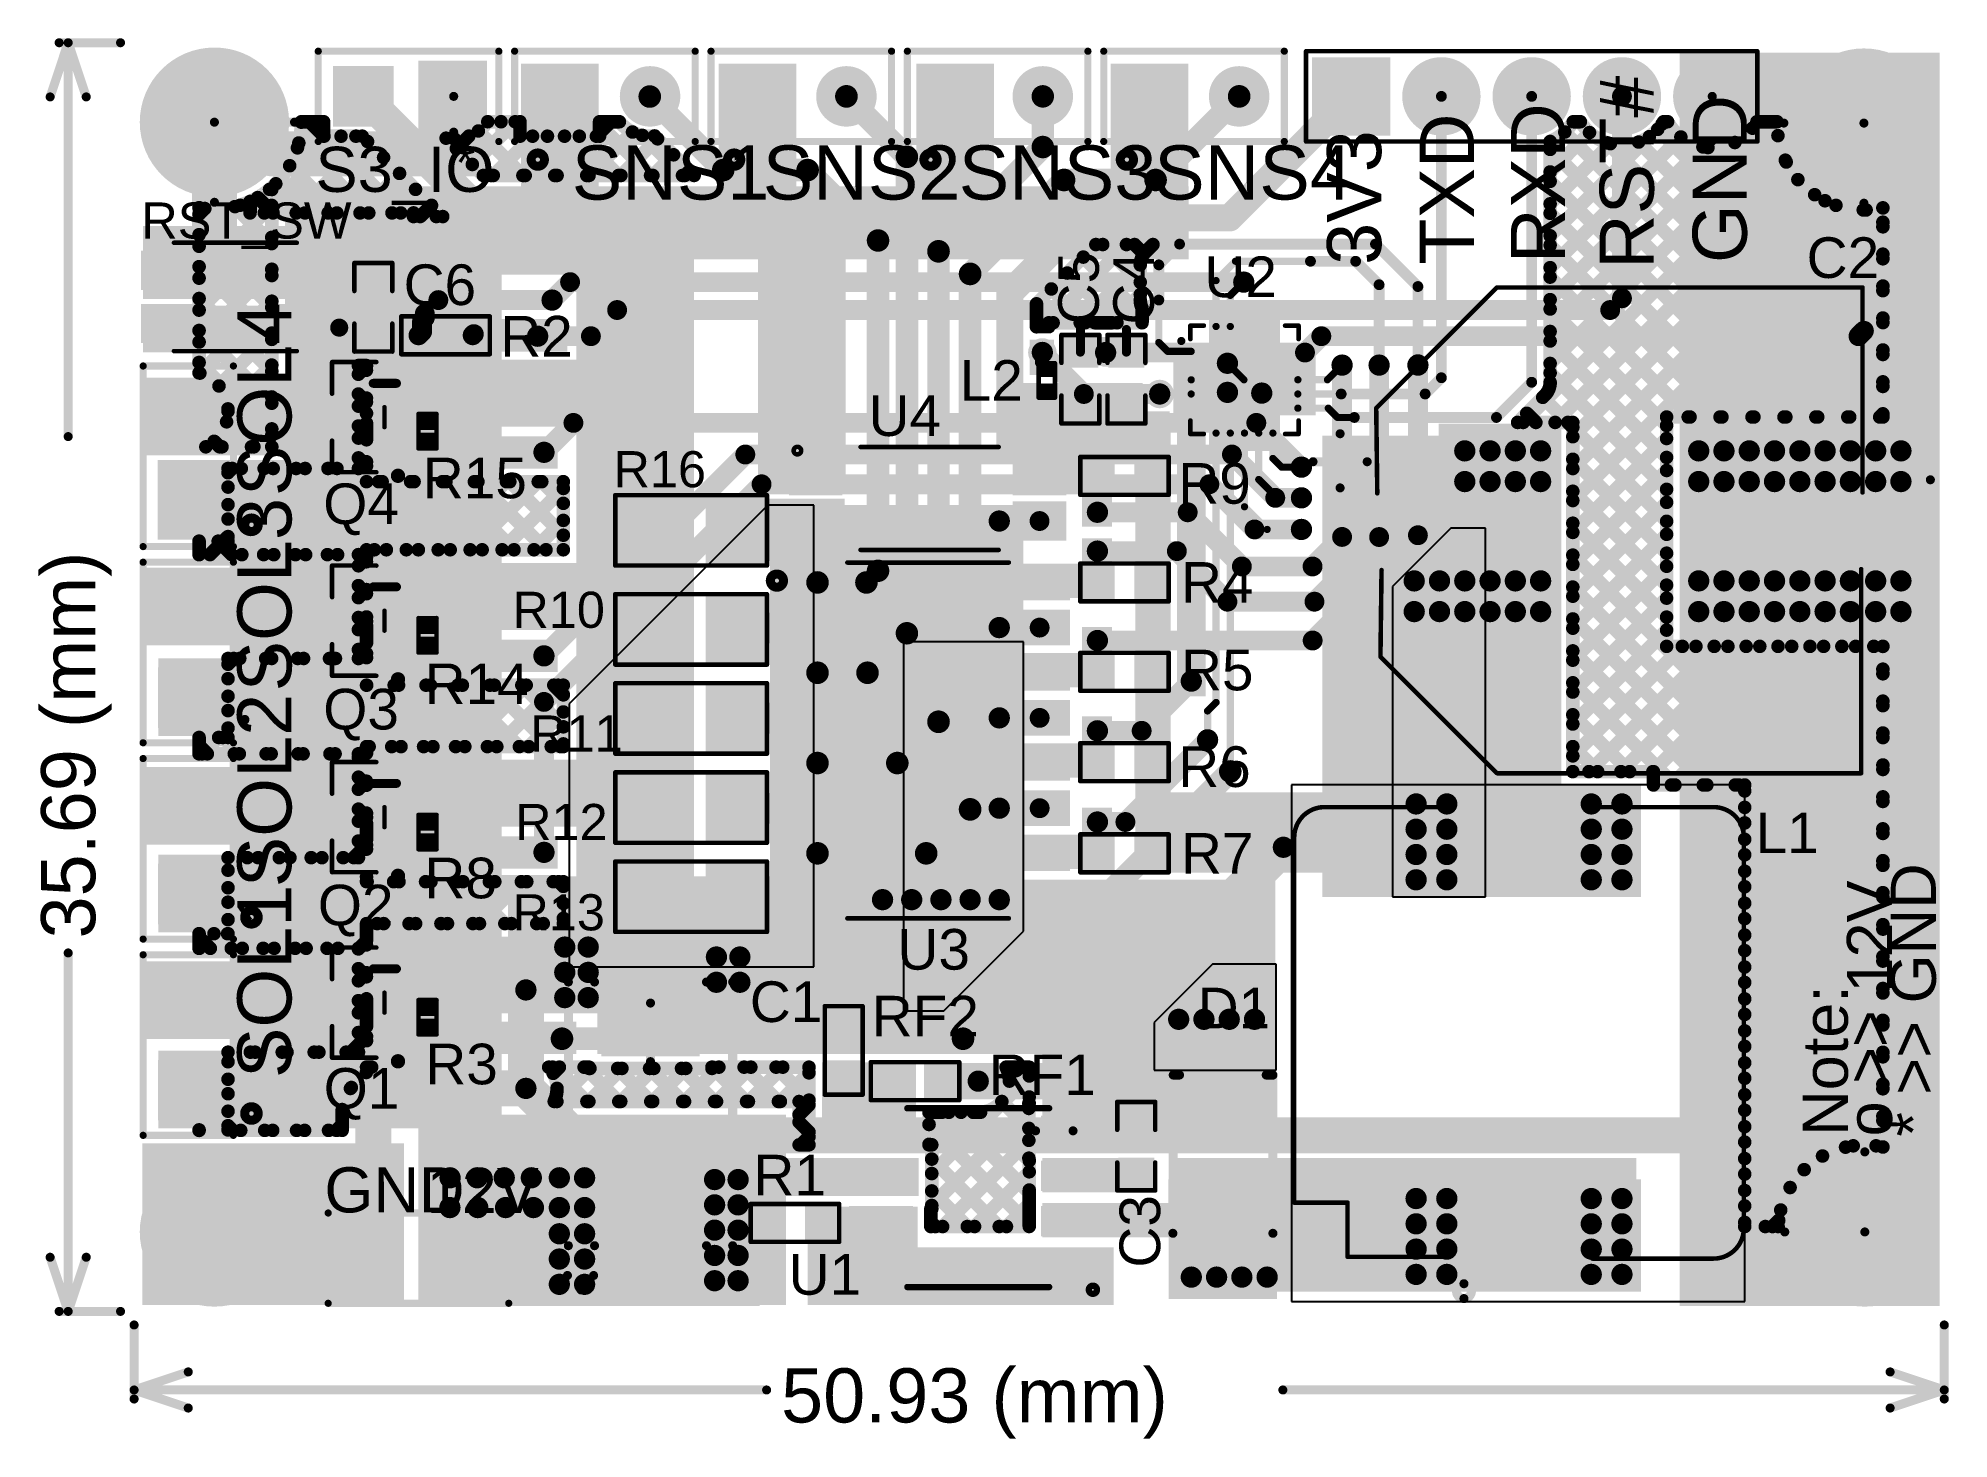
# Model space of a CAD drawing. Header units: millimetres. Extents: x -0.2 to 1.92, y -0.23 to 1.32.
import ezdxf

# ---------------------------------------------------------------- set-up
doc = ezdxf.new("R2010")
doc.units = ezdxf.units.MM
doc.header["$MEASUREMENT"] = 0
for name, color, linetype in [('BottomLayer', 5, 'Continuous'), ('BottomSolder', 6, 'Continuous'), ('Mechanical1', 6, 'Continuous'), ('MultiLayer', 9, 'Continuous'), ('PadHoleLayer', 156, 'Continuous'), ('TopLayer', 1, 'Continuous'), ('TopOverlay', 2, 'Continuous'), ('TopPaste', 8, 'Continuous'), ('TopSolder', 216, 'Continuous'), ('ViaHoleLayer', 16, 'Continuous')]:
    doc.layers.add(name, color=color, linetype=linetype)
doc.styles.add('Arial', font='arial.ttf', dxfattribs={"height": 0.2})

msp = doc.modelspace()

# ---------------------------------------------------------------- texts
at = {"layer": 'Mechanical1', "style": 'Arial'}
msp.add_text('35.69 (mm)', height=0.06, rotation=90, dxfattribs=at).set_placement((-0.132, 0.325))
msp.add_text('50.93 (mm)', height=0.06, dxfattribs=at).set_placement((0.6276, -0.211))
at = {"layer": 'TopOverlay', "style": 'Arial'}
for s, height, rotation, p in [('RST#', 0.06, 90, (1.5943, 1.0664)), ('GND', 0.06, 90, (1.6973, 1.073)), ('TXD', 0.06, 90, (1.395, 1.071)), ('RXD', 0.06, 90, (1.496, 1.073)), ('3V3', 0.06, 90, (1.2923, 1.071)), ('S3_IO', 0.05, 360, (0.112, 1.1518)), ('SNS1', 0.06, 360, (0.3958, 1.1433)), ('SNS2', 0.06, 360, (0.6073, 1.1433)), ('SNS3', 0.06, 360, (0.8244, 1.1433)), ('SNS4', 0.06, 360, (1.0409, 1.1433)), ('RST_SW', 0.04, 360, (-0.081, 1.1001)), ('C5', 0.045, 90, (0.9796, 1.005)), ('C4', 0.045, 90, (1.0406, 1.005)), ('SOL4', 0.06, 90, (0.0853, 0.8149)), ('SOL3', 0.06, 90, (0.0853, 0.5986)), ('SOL2', 0.06, 90, (0.0853, 0.3817)), ('* >> GND', 0.05, 90, (1.9067, 0.1055)), ('o >> 12V', 0.05, 90, (1.8581, 0.1058)), ('SOL1', 0.06, 90, (0.0853, 0.1704)), ('Note:', 0.05, 90, (1.8092, 0.1064)), ('GND', 0.05, 360, (0.1218, 0.0216)), ('12V', 0.05, 360, (0.235, 0.021)), ('C3', 0.045, 90, (1.0475, -0.0395))]:
    msp.add_text(s, height=height, rotation=rotation, dxfattribs=at).set_placement(p)
for s, height, p in [('*', 0.04, (0.267, 1.1643)), ('C2', 0.045, (1.7635, 1.0565)), ('U2', 0.045, (1.0965, 1.0353)), ('C6', 0.045, (0.2095, 1.0265)), ('R2', 0.045, (0.3165, 0.9695)), ('L2', 0.045, (0.8255, 0.9205)), ('U4', 0.045, (0.7245, 0.8815)), ('R15', 0.045, (0.2308, 0.8125)), ('R16', 0.04, (0.442, 0.8247)), ('R9', 0.045, (1.0675, 0.8065)), ('Q4', 0.045, (0.1205, 0.7839)), ('R4', 0.045, (1.0705, 0.6968)), ('R10', 0.04, (0.33, 0.669)), ('R5', 0.045, (1.0705, 0.5998)), ('R14', 0.045, (0.2328, 0.5845)), ('Q3', 0.045, (0.1205, 0.5565)), ('R11', 0.04, (0.3497, 0.532)), ('R6', 0.045, (1.0675, 0.4928)), ('R12', 0.04, (0.333, 0.434)), ('L1', 0.045, (1.707, 0.4195)), ('R7', 0.045, (1.0705, 0.3968)), ('R8', 0.045, (0.2325, 0.3695)), ('Q2', 0.045, (0.1145, 0.3395)), ('R13', 0.04, (0.33, 0.334)), ('U3', 0.045, (0.7565, 0.2905)), ('C1', 0.045, (0.593, 0.2325)), ('RF2', 0.045, (0.728, 0.2165)), ('D1', 0.045, (1.089, 0.2255)), ('R3', 0.045, (0.2335, 0.1635)), ('RF1', 0.045, (0.8575, 0.1515)), ('Q1', 0.045, (0.121, 0.1365)), ('R1', 0.045, (0.597, 0.0405)), ('U1', 0.045, (0.636, -0.0695))]:
    msp.add_text(s, height=height, dxfattribs=at).set_placement(p)

# ---------------------------------------------------------------- blocks, each defined once
blk = doc.blocks.new('SMA_1')
at = {"layer": 'TopLayer'}
for points in [[(-0.1181, 0.0394), (-0.0394, 0.0394), (-0.0394, -0.0394), (-0.1181, -0.0394)], [(0.0394, 0.0394), (0.1181, 0.0394), (0.1181, -0.0394), (0.0394, -0.0394)]]:
    blk.add_hatch(color=1, dxfattribs=at).paths.add_polyline_path(points)
at = {"layer": 'TopOverlay'}
for points in [[(-0.167, -0.06), (-0.1211, -0.06), (-0.1211, 0.06), (-0.167, 0.06)], [(-0.122, 0.0411), (-0.0943, 0.0411), (-0.0943, 0.0601), (-0.122, 0.0601)], [(-0.122, -0.0599), (-0.0943, -0.0599), (-0.0943, -0.0419), (-0.122, -0.0419)]]:
    blk.add_hatch(color=2, dxfattribs=at).paths.add_polyline_path(points)
at = {"layer": 'TopPaste'}
for points in [[(-0.1181, 0.0394), (-0.0394, 0.0394), (-0.0394, -0.0394), (-0.1181, -0.0394)], [(0.0394, 0.0394), (0.1181, 0.0394), (0.1181, -0.0394), (0.0394, -0.0394)]]:
    blk.add_hatch(color=8, dxfattribs=at).paths.add_polyline_path(points)
at = {"layer": 'TopSolder'}
for points in [[(-0.1221, 0.0434), (-0.0354, 0.0434), (-0.0354, -0.0434), (-0.1221, -0.0434)], [(0.0354, 0.0434), (0.1221, 0.0434), (0.1221, -0.0434), (0.0354, -0.0434)]]:
    blk.add_hatch(color=216, dxfattribs=at).paths.add_polyline_path(points)
at = {"layer": 'TopOverlay', "const_width": 0.01}
for points in [[(-0.0942, 0.0554), (0.0811, 0.055)], [(0.0811, 0.055), (0.0811, 0.048)], [(-0.0942, -0.0554), (0.081, -0.0554)], [(0.0811, -0.048), (0.0811, -0.0554)]]:
    blk.add_lwpolyline(points, dxfattribs=at)
at = {"layer": 'TopOverlay', "const_width": 0.005}
for points in [[(-0.0967, 0.0554, 1), (-0.0917, 0.0554, 1)], [(0.0786, 0.055, 1), (0.0836, 0.055, 1)], [(0.0786, 0.055, 1), (0.0836, 0.055, 1)], [(0.0786, 0.048, 1), (0.0836, 0.048, 1)], [(-0.0967, -0.0554, 1), (-0.0917, -0.0554, 1)], [(0.0785, -0.0554, 1), (0.0835, -0.0554, 1)], [(0.0786, -0.048, 1), (0.0836, -0.048, 1)], [(0.0786, -0.0554, 1), (0.0836, -0.0554, 1)]]:
    blk.add_lwpolyline(points, format="xyb", close=True, dxfattribs=at)
blk = doc.blocks.new('R___0201_2')
at = {"layer": 'TopLayer'}
for points in [[(-0.0161, 0.0073), (-0.0055, 0.0073), (-0.0055, -0.0073), (-0.0161, -0.0073)], [(0.0055, 0.0073), (0.0161, 0.0073), (0.0161, -0.0073), (0.0055, -0.0073)]]:
    blk.add_hatch(color=1, dxfattribs=at).paths.add_polyline_path(points)
at = {"layer": 'TopPaste'}
for points in [[(-0.0161, 0.0073), (-0.0055, 0.0073), (-0.0055, -0.0073), (-0.0161, -0.0073)], [(0.0055, 0.0073), (0.0161, 0.0073), (0.0161, -0.0073), (0.0055, -0.0073)]]:
    blk.add_hatch(color=8, dxfattribs=at).paths.add_polyline_path(points)
at = {"layer": 'TopSolder'}
for points in [[(-0.0201, 0.0113), (-0.0015, 0.0113), (-0.0015, -0.0113), (-0.0201, -0.0113)], [(0.0015, 0.0113), (0.0201, 0.0113), (0.0201, -0.0113), (0.0015, -0.0113)]]:
    blk.add_hatch(color=216, dxfattribs=at).paths.add_polyline_path(points)
at = {"layer": 'TopOverlay', "const_width": 0.005}
for points in [[(-0.019, -0.01), (-0.019, 0.01)], [(0.019, 0.01), (-0.019, 0.01)], [(0.019, -0.01), (0.019, 0.01)], [(0.019, -0.01), (-0.019, -0.01)]]:
    blk.add_lwpolyline(points, dxfattribs=at)
at = {"layer": 'TopOverlay', "const_width": 0.0025}
for points in [[(-0.0203, 0.01, 1), (-0.0177, 0.01, 1)], [(-0.0203, 0.01, 1), (-0.0177, 0.01, 1)], [(0.0177, 0.01, 1), (0.0203, 0.01, 1)], [(0.0177, 0.01, 1), (0.0203, 0.01, 1)], [(-0.0203, -0.01, 1), (-0.0177, -0.01, 1)], [(-0.0203, -0.01, 1), (-0.0177, -0.01, 1)], [(0.0177, -0.01, 1), (0.0203, -0.01, 1)], [(0.0177, -0.01, 1), (0.0203, -0.01, 1)]]:
    blk.add_lwpolyline(points, format="xyb", close=True, dxfattribs=at)
blk = doc.blocks.new('R___0201_3')
at = {"layer": 'TopLayer'}
for points in [[(-0.0161, 0.0073), (-0.0055, 0.0073), (-0.0055, -0.0073), (-0.0161, -0.0073)], [(0.0055, 0.0073), (0.0161, 0.0073), (0.0161, -0.0073), (0.0055, -0.0073)]]:
    blk.add_hatch(color=1, dxfattribs=at).paths.add_polyline_path(points)
at = {"layer": 'TopPaste'}
for points in [[(-0.0161, 0.0073), (-0.0055, 0.0073), (-0.0055, -0.0073), (-0.0161, -0.0073)], [(0.0055, 0.0073), (0.0161, 0.0073), (0.0161, -0.0073), (0.0055, -0.0073)]]:
    blk.add_hatch(color=8, dxfattribs=at).paths.add_polyline_path(points)
at = {"layer": 'TopSolder'}
for points in [[(-0.0201, 0.0113), (-0.0015, 0.0113), (-0.0015, -0.0113), (-0.0201, -0.0113)], [(0.0015, 0.0113), (0.0201, 0.0113), (0.0201, -0.0113), (0.0015, -0.0113)]]:
    blk.add_hatch(color=216, dxfattribs=at).paths.add_polyline_path(points)
at = {"layer": 'TopOverlay', "const_width": 0.005}
for points in [[(-0.019, -0.01), (-0.019, 0.01)], [(0.019, 0.01), (-0.019, 0.01)], [(0.019, -0.01), (0.019, 0.01)], [(0.019, -0.01), (-0.019, -0.01)]]:
    blk.add_lwpolyline(points, dxfattribs=at)
at = {"layer": 'TopOverlay', "const_width": 0.0025}
for points in [[(-0.0203, 0.01, 1), (-0.0177, 0.01, 1)], [(-0.0203, 0.01, 1), (-0.0177, 0.01, 1)], [(0.0177, 0.01, 1), (0.0203, 0.01, 1)], [(0.0177, 0.01, 1), (0.0203, 0.01, 1)], [(-0.0203, -0.01, 1), (-0.0177, -0.01, 1)], [(-0.0203, -0.01, 1), (-0.0177, -0.01, 1)], [(0.0177, -0.01, 1), (0.0203, -0.01, 1)], [(0.0177, -0.01, 1), (0.0203, -0.01, 1)]]:
    blk.add_lwpolyline(points, format="xyb", close=True, dxfattribs=at)
blk = doc.blocks.new('R___0201_4')
at = {"layer": 'TopLayer'}
for points in [[(-0.0161, 0.0073), (-0.0055, 0.0073), (-0.0055, -0.0073), (-0.0161, -0.0073)], [(0.0055, 0.0073), (0.0161, 0.0073), (0.0161, -0.0073), (0.0055, -0.0073)]]:
    blk.add_hatch(color=1, dxfattribs=at).paths.add_polyline_path(points)
at = {"layer": 'TopPaste'}
for points in [[(-0.0161, 0.0073), (-0.0055, 0.0073), (-0.0055, -0.0073), (-0.0161, -0.0073)], [(0.0055, 0.0073), (0.0161, 0.0073), (0.0161, -0.0073), (0.0055, -0.0073)]]:
    blk.add_hatch(color=8, dxfattribs=at).paths.add_polyline_path(points)
at = {"layer": 'TopSolder'}
for points in [[(-0.0201, 0.0113), (-0.0015, 0.0113), (-0.0015, -0.0113), (-0.0201, -0.0113)], [(0.0015, 0.0113), (0.0201, 0.0113), (0.0201, -0.0113), (0.0015, -0.0113)]]:
    blk.add_hatch(color=216, dxfattribs=at).paths.add_polyline_path(points)
at = {"layer": 'TopOverlay', "const_width": 0.005}
for points in [[(-0.019, -0.01), (-0.019, 0.01)], [(0.019, 0.01), (-0.019, 0.01)], [(0.019, -0.01), (0.019, 0.01)], [(0.019, -0.01), (-0.019, -0.01)]]:
    blk.add_lwpolyline(points, dxfattribs=at)
at = {"layer": 'TopOverlay', "const_width": 0.0025}
for points in [[(-0.0203, 0.01, 1), (-0.0177, 0.01, 1)], [(-0.0203, 0.01, 1), (-0.0177, 0.01, 1)], [(0.0177, 0.01, 1), (0.0203, 0.01, 1)], [(0.0177, 0.01, 1), (0.0203, 0.01, 1)], [(-0.0203, -0.01, 1), (-0.0177, -0.01, 1)], [(-0.0203, -0.01, 1), (-0.0177, -0.01, 1)], [(0.0177, -0.01, 1), (0.0203, -0.01, 1)], [(0.0177, -0.01, 1), (0.0203, -0.01, 1)]]:
    blk.add_lwpolyline(points, format="xyb", close=True, dxfattribs=at)
blk = doc.blocks.new('R___0201_5')
at = {"layer": 'TopLayer'}
for points in [[(-0.0161, 0.0073), (-0.0055, 0.0073), (-0.0055, -0.0073), (-0.0161, -0.0073)], [(0.0055, 0.0073), (0.0161, 0.0073), (0.0161, -0.0073), (0.0055, -0.0073)]]:
    blk.add_hatch(color=1, dxfattribs=at).paths.add_polyline_path(points)
at = {"layer": 'TopPaste'}
for points in [[(-0.0161, 0.0073), (-0.0055, 0.0073), (-0.0055, -0.0073), (-0.0161, -0.0073)], [(0.0055, 0.0073), (0.0161, 0.0073), (0.0161, -0.0073), (0.0055, -0.0073)]]:
    blk.add_hatch(color=8, dxfattribs=at).paths.add_polyline_path(points)
at = {"layer": 'TopSolder'}
for points in [[(-0.0201, 0.0113), (-0.0015, 0.0113), (-0.0015, -0.0113), (-0.0201, -0.0113)], [(0.0015, 0.0113), (0.0201, 0.0113), (0.0201, -0.0113), (0.0015, -0.0113)]]:
    blk.add_hatch(color=216, dxfattribs=at).paths.add_polyline_path(points)
at = {"layer": 'TopOverlay', "const_width": 0.005}
for points in [[(-0.019, -0.01), (-0.019, 0.01)], [(0.019, 0.01), (-0.019, 0.01)], [(0.019, -0.01), (0.019, 0.01)], [(0.019, -0.01), (-0.019, -0.01)]]:
    blk.add_lwpolyline(points, dxfattribs=at)
at = {"layer": 'TopOverlay', "const_width": 0.0025}
for points in [[(-0.0203, 0.01, 1), (-0.0177, 0.01, 1)], [(-0.0203, 0.01, 1), (-0.0177, 0.01, 1)], [(0.0177, 0.01, 1), (0.0203, 0.01, 1)], [(0.0177, 0.01, 1), (0.0203, 0.01, 1)], [(-0.0203, -0.01, 1), (-0.0177, -0.01, 1)], [(-0.0203, -0.01, 1), (-0.0177, -0.01, 1)], [(0.0177, -0.01, 1), (0.0203, -0.01, 1)], [(0.0177, -0.01, 1), (0.0203, -0.01, 1)]]:
    blk.add_lwpolyline(points, format="xyb", close=True, dxfattribs=at)
blk = doc.blocks.new('VT1H471MI135000CE0_6')
at = {"layer": 'TopLayer'}
for points in [[(-0.3246, 0.0344), (-0.0805, 0.0344), (-0.0805, -0.0344), (-0.3246, -0.0344)], [(0.0805, 0.0344), (0.3246, 0.0344), (0.3246, -0.0344), (0.0805, -0.0344)]]:
    blk.add_hatch(color=1, dxfattribs=at).paths.add_polyline_path(points)
at = {"layer": 'TopPaste'}
for points in [[(-0.3246, 0.0344), (-0.0805, 0.0344), (-0.0805, -0.0344), (-0.3246, -0.0344)], [(0.0805, 0.0344), (0.3246, 0.0344), (0.3246, -0.0344), (0.0805, -0.0344)]]:
    blk.add_hatch(color=8, dxfattribs=at).paths.add_polyline_path(points)
at = {"layer": 'TopSolder'}
for points in [[(-0.3286, 0.0384), (-0.0765, 0.0384), (-0.0765, -0.0384), (-0.3286, -0.0384)], [(0.0765, 0.0384), (0.3286, 0.0384), (0.3286, -0.0384), (0.0765, -0.0384)]]:
    blk.add_hatch(color=216, dxfattribs=at).paths.add_polyline_path(points)
at = {"layer": 'TopOverlay'}
for points, const_width in [([(-0.2696, 0.1362), (-0.1358, 0.27)], 0.005), ([(-0.1358, 0.27), (0.269, 0.27)], 0.005), ([(0.269, 0.043), (0.269, 0.27)], 0.005), ([(-0.2696, 0.1362), (-0.2684, 0.042)], 0.005), ([(-0.3096, 0.048), (-0.3096, 0.108)], 0.01), ([(-0.3396, 0.077), (-0.2796, 0.077)], 0.01), ([(0.2842, 0.057), (0.3442, 0.057)], 0.01), ([(-0.2649, -0.1389), (-0.2637, -0.043)], 0.005), ([(0.2676, -0.268), (0.2676, -0.042)], 0.005), ([(-0.2649, -0.1389), (-0.1358, -0.268)], 0.005), ([(-0.1358, -0.268), (0.2676, -0.268)], 0.005)]:
    blk.add_lwpolyline(points, dxfattribs=dict(at, const_width=const_width))
for points, const_width in [([(-0.137, 0.27, 1), (-0.1345, 0.27, 1)], 0.0025), ([(-0.137, 0.27, 1), (-0.1345, 0.27, 1)], 0.0025), ([(0.2678, 0.27, 1), (0.2703, 0.27, 1)], 0.0025), ([(0.2678, 0.27, 1), (0.2703, 0.27, 1)], 0.0025), ([(-0.2709, 0.1362, 1), (-0.2684, 0.1362, 1)], 0.0025), ([(-0.2709, 0.1362, 1), (-0.2684, 0.1362, 1)], 0.0025), ([(-0.3121, 0.108, 1), (-0.3071, 0.108, 1)], 0.005), ([(-0.3421, 0.077, 1), (-0.3371, 0.077, 1)], 0.005), ([(-0.2821, 0.077, 1), (-0.2771, 0.077, 1)], 0.005), ([(-0.3121, 0.048, 1), (-0.3071, 0.048, 1)], 0.005), ([(-0.2697, 0.042, 1), (-0.2672, 0.042, 1)], 0.0025), ([(0.2678, 0.043, 1), (0.2703, 0.043, 1)], 0.0025), ([(0.2817, 0.057, 1), (0.2867, 0.057, 1)], 0.005), ([(0.3417, 0.057, 1), (0.3467, 0.057, 1)], 0.005), ([(-0.2649, -0.043, 1), (-0.2624, -0.043, 1)], 0.0025), ([(0.2663, -0.042, 1), (0.2688, -0.042, 1)], 0.0025), ([(-0.2661, -0.1389, 1), (-0.2636, -0.1389, 1)], 0.0025), ([(-0.2661, -0.1389, 1), (-0.2636, -0.1389, 1)], 0.0025), ([(-0.137, -0.268, 1), (-0.1345, -0.268, 1)], 0.0025), ([(-0.137, -0.268, 1), (-0.1345, -0.268, 1)], 0.0025), ([(0.2663, -0.268, 1), (0.2688, -0.268, 1)], 0.0025), ([(0.2663, -0.268, 1), (0.2688, -0.268, 1)], 0.0025)]:
    blk.add_lwpolyline(points, format="xyb", close=True, dxfattribs=dict(at, const_width=const_width))
blk = doc.blocks.new('PS2801C_1_F3_A_7')
at = {"layer": 'TopLayer'}
for points in [[(-0.1496, 0.0427), (-0.0984, 0.0427), (-0.0984, 0.0073), (-0.1496, 0.0073)], [(0.0984, 0.0427), (0.1496, 0.0427), (0.1496, 0.0073), (0.0984, 0.0073)], [(-0.1496, -0.0073), (-0.0984, -0.0073), (-0.0984, -0.0427), (-0.1496, -0.0427)], [(0.0984, -0.0073), (0.1496, -0.0073), (0.1496, -0.0427), (0.0984, -0.0427)]]:
    blk.add_hatch(color=1, dxfattribs=at).paths.add_polyline_path(points)
at = {"layer": 'TopPaste'}
for points in [[(-0.1496, 0.0427), (-0.0984, 0.0427), (-0.0984, 0.0073), (-0.1496, 0.0073)], [(0.0984, 0.0427), (0.1496, 0.0427), (0.1496, 0.0073), (0.0984, 0.0073)], [(-0.1496, -0.0073), (-0.0984, -0.0073), (-0.0984, -0.0427), (-0.1496, -0.0427)], [(0.0984, -0.0073), (0.1496, -0.0073), (0.1496, -0.0427), (0.0984, -0.0427)]]:
    blk.add_hatch(color=8, dxfattribs=at).paths.add_polyline_path(points)
at = {"layer": 'TopSolder'}
for points in [[(-0.1536, 0.0467), (-0.0944, 0.0467), (-0.0944, 0.0033), (-0.1536, 0.0033)], [(0.0944, 0.0467), (0.1536, 0.0467), (0.1536, 0.0033), (0.0944, 0.0033)], [(-0.1536, -0.0033), (-0.0944, -0.0033), (-0.0944, -0.0467), (-0.1536, -0.0467)], [(0.0944, -0.0033), (0.1536, -0.0033), (0.1536, -0.0467), (0.0944, -0.0467)]]:
    blk.add_hatch(color=216, dxfattribs=at).paths.add_polyline_path(points)
at = {"layer": 'TopOverlay'}
for points, const_width in [([(-0.14, 0.053, 1), (-0.1484, 0.053, 1)], 0.005), ([(-0.1497, 0.053, 1), (-0.1472, 0.053, 1)], 0.0025), ([(-0.1413, 0.053, 1), (-0.1388, 0.053, 1)], 0.0025), ([(-0.0755, 0.057, 1), (-0.073, 0.057, 1)], 0.0025), ([(0.0775, 0.057, 1), (0.08, 0.057, 1)], 0.0025), ([(-0.0755, -0.057, 1), (-0.073, -0.057, 1)], 0.0025), ([(0.0775, -0.057, 1), (0.08, -0.057, 1)], 0.0025)]:
    blk.add_lwpolyline(points, format="xyb", close=True, dxfattribs=dict(at, const_width=const_width))
at = {"layer": 'TopOverlay', "const_width": 0.005}
for points in [[(-0.0742, 0.057), (0.0788, 0.057)], [(-0.0742, -0.057), (0.0788, -0.057)]]:
    blk.add_lwpolyline(points, dxfattribs=at)
blk = doc.blocks.new('LTV_247_8')
at = {"layer": 'TopLayer'}
for points in [[(-0.1526, 0.1907), (-0.0935, 0.1907), (-0.0935, 0.1593), (-0.1526, 0.1593)], [(0.0935, 0.1907), (0.1526, 0.1907), (0.1526, 0.1593), (0.0935, 0.1593)], [(-0.1526, 0.1407), (-0.0935, 0.1407), (-0.0935, 0.1093), (-0.1526, 0.1093)], [(0.0935, 0.1407), (0.1526, 0.1407), (0.1526, 0.1093), (0.0935, 0.1093)], [(-0.1526, 0.0907), (-0.0935, 0.0907), (-0.0935, 0.0593), (-0.1526, 0.0593)], [(0.0935, 0.0907), (0.1526, 0.0907), (0.1526, 0.0593), (0.0935, 0.0593)], [(-0.1526, 0.0407), (-0.0935, 0.0407), (-0.0935, 0.0093), (-0.1526, 0.0093)], [(0.0935, 0.0407), (0.1526, 0.0407), (0.1526, 0.0093), (0.0935, 0.0093)], [(-0.1526, -0.0093), (-0.0935, -0.0093), (-0.0935, -0.0407), (-0.1526, -0.0407)], [(0.0935, -0.0093), (0.1526, -0.0093), (0.1526, -0.0407), (0.0935, -0.0407)], [(-0.1526, -0.0593), (-0.0935, -0.0593), (-0.0935, -0.0907), (-0.1526, -0.0907)], [(0.0935, -0.0593), (0.1526, -0.0593), (0.1526, -0.0907), (0.0935, -0.0907)], [(-0.1526, -0.1093), (-0.0935, -0.1093), (-0.0935, -0.1407), (-0.1526, -0.1407)], [(0.0935, -0.1093), (0.1526, -0.1093), (0.1526, -0.1407), (0.0935, -0.1407)], [(-0.1526, -0.1593), (-0.0935, -0.1593), (-0.0935, -0.1907), (-0.1526, -0.1907)], [(0.0935, -0.1593), (0.1526, -0.1593), (0.1526, -0.1907), (0.0935, -0.1907)]]:
    blk.add_hatch(color=1, dxfattribs=at).paths.add_polyline_path(points)
at = {"layer": 'TopPaste'}
for points in [[(-0.1526, 0.1907), (-0.0935, 0.1907), (-0.0935, 0.1593), (-0.1526, 0.1593)], [(0.0935, 0.1907), (0.1526, 0.1907), (0.1526, 0.1593), (0.0935, 0.1593)], [(-0.1526, 0.1407), (-0.0935, 0.1407), (-0.0935, 0.1093), (-0.1526, 0.1093)], [(0.0935, 0.1407), (0.1526, 0.1407), (0.1526, 0.1093), (0.0935, 0.1093)], [(-0.1526, 0.0907), (-0.0935, 0.0907), (-0.0935, 0.0593), (-0.1526, 0.0593)], [(0.0935, 0.0907), (0.1526, 0.0907), (0.1526, 0.0593), (0.0935, 0.0593)], [(-0.1526, 0.0407), (-0.0935, 0.0407), (-0.0935, 0.0093), (-0.1526, 0.0093)], [(0.0935, 0.0407), (0.1526, 0.0407), (0.1526, 0.0093), (0.0935, 0.0093)], [(-0.1526, -0.0093), (-0.0935, -0.0093), (-0.0935, -0.0407), (-0.1526, -0.0407)], [(0.0935, -0.0093), (0.1526, -0.0093), (0.1526, -0.0407), (0.0935, -0.0407)], [(-0.1526, -0.0593), (-0.0935, -0.0593), (-0.0935, -0.0907), (-0.1526, -0.0907)], [(0.0935, -0.0593), (0.1526, -0.0593), (0.1526, -0.0907), (0.0935, -0.0907)], [(-0.1526, -0.1093), (-0.0935, -0.1093), (-0.0935, -0.1407), (-0.1526, -0.1407)], [(0.0935, -0.1093), (0.1526, -0.1093), (0.1526, -0.1407), (0.0935, -0.1407)], [(-0.1526, -0.1593), (-0.0935, -0.1593), (-0.0935, -0.1907), (-0.1526, -0.1907)], [(0.0935, -0.1593), (0.1526, -0.1593), (0.1526, -0.1907), (0.0935, -0.1907)]]:
    blk.add_hatch(color=8, dxfattribs=at).paths.add_polyline_path(points)
at = {"layer": 'TopSolder'}
for points in [[(-0.1566, 0.1947), (-0.0895, 0.1947), (-0.0895, 0.1553), (-0.1566, 0.1553)], [(0.0895, 0.1947), (0.1566, 0.1947), (0.1566, 0.1553), (0.0895, 0.1553)], [(-0.1566, 0.1447), (-0.0895, 0.1447), (-0.0895, 0.1053), (-0.1566, 0.1053)], [(0.0895, 0.1447), (0.1566, 0.1447), (0.1566, 0.1053), (0.0895, 0.1053)], [(-0.1566, 0.0947), (-0.0895, 0.0947), (-0.0895, 0.0553), (-0.1566, 0.0553)], [(0.0895, 0.0947), (0.1566, 0.0947), (0.1566, 0.0553), (0.0895, 0.0553)], [(-0.1566, 0.0447), (-0.0895, 0.0447), (-0.0895, 0.0053), (-0.1566, 0.0053)], [(0.0895, 0.0447), (0.1566, 0.0447), (0.1566, 0.0053), (0.0895, 0.0053)], [(-0.1566, -0.0053), (-0.0895, -0.0053), (-0.0895, -0.0447), (-0.1566, -0.0447)], [(0.0895, -0.0053), (0.1566, -0.0053), (0.1566, -0.0447), (0.0895, -0.0447)], [(-0.1566, -0.0553), (-0.0895, -0.0553), (-0.0895, -0.0947), (-0.1566, -0.0947)], [(0.0895, -0.0553), (0.1566, -0.0553), (0.1566, -0.0947), (0.0895, -0.0947)], [(-0.1566, -0.1053), (-0.0895, -0.1053), (-0.0895, -0.1447), (-0.1566, -0.1447)], [(0.0895, -0.1053), (0.1566, -0.1053), (0.1566, -0.1447), (0.0895, -0.1447)], [(-0.1566, -0.1553), (-0.0895, -0.1553), (-0.0895, -0.1947), (-0.1566, -0.1947)], [(0.0895, -0.1553), (0.1566, -0.1553), (0.1566, -0.1947), (0.0895, -0.1947)]]:
    blk.add_hatch(color=216, dxfattribs=at).paths.add_polyline_path(points)
at = {"layer": 'TopOverlay', "const_width": 0.005}
for points in [[(-0.09, 0.197), (0.089, 0.197)], [(-0.09, -0.197), (0.089, -0.197)]]:
    blk.add_lwpolyline(points, dxfattribs=at)
at = {"layer": 'TopOverlay'}
for points, const_width in [([(-0.0912, 0.197, 1), (-0.0887, 0.197, 1)], 0.0025), ([(0.0877, 0.197, 1), (0.0902, 0.197, 1)], 0.0025), ([(-0.1607, 0.177, 1), (-0.1753, 0.177, 1)], 0.01), ([(-0.1778, 0.177, 1), (-0.1728, 0.177, 1)], 0.005), ([(-0.1632, 0.177, 1), (-0.1582, 0.177, 1)], 0.005), ([(-0.0912, -0.197, 1), (-0.0887, -0.197, 1)], 0.0025), ([(0.0877, -0.197, 1), (0.0902, -0.197, 1)], 0.0025)]:
    blk.add_lwpolyline(points, format="xyb", close=True, dxfattribs=dict(at, const_width=const_width))
blk = doc.blocks.new('20_QFN_9')
at = {"layer": 'TopLayer'}
for points in [[(-0.0354, 0.0748), (-0.0276, 0.0748), (-0.0276, 0.0433), (-0.0354, 0.0433)], [(-0.0197, 0.0748), (-0.0118, 0.0748), (-0.0118, 0.0433), (-0.0197, 0.0433)], [(-0.0039, 0.0748), (0.0039, 0.0748), (0.0039, 0.0433), (-0.0039, 0.0433)], [(0.0118, 0.0748), (0.0197, 0.0748), (0.0197, 0.0433), (0.0118, 0.0433)], [(0.0276, 0.0748), (0.0354, 0.0748), (0.0354, 0.0433), (0.0276, 0.0433)], [(-0.0748, 0.0354), (-0.0433, 0.0354), (-0.0433, 0.0276), (-0.0748, 0.0276)], [(-0.0354, 0.0354), (0.0354, 0.0354), (0.0354, -0.0354), (-0.0354, -0.0354)], [(0.0433, 0.0354), (0.0748, 0.0354), (0.0748, 0.0276), (0.0433, 0.0276)], [(-0.0748, 0.0197), (-0.0433, 0.0197), (-0.0433, 0.0118), (-0.0748, 0.0118)], [(-0.0748, 0.0039), (-0.0433, 0.0039), (-0.0433, -0.0039), (-0.0748, -0.0039)], [(0.0433, 0.0197), (0.0748, 0.0197), (0.0748, 0.0118), (0.0433, 0.0118)], [(0.0433, 0.0039), (0.0748, 0.0039), (0.0748, -0.0039), (0.0433, -0.0039)], [(-0.0748, -0.0118), (-0.0433, -0.0118), (-0.0433, -0.0197), (-0.0748, -0.0197)], [(0.0433, -0.0118), (0.0748, -0.0118), (0.0748, -0.0197), (0.0433, -0.0197)], [(-0.0748, -0.0276), (-0.0433, -0.0276), (-0.0433, -0.0354), (-0.0748, -0.0354)], [(0.0433, -0.0276), (0.0748, -0.0276), (0.0748, -0.0354), (0.0433, -0.0354)], [(-0.0354, -0.0433), (-0.0276, -0.0433), (-0.0276, -0.0748), (-0.0354, -0.0748)], [(-0.0197, -0.0433), (-0.0118, -0.0433), (-0.0118, -0.0748), (-0.0197, -0.0748)], [(-0.0039, -0.0433), (0.0039, -0.0433), (0.0039, -0.0748), (-0.0039, -0.0748)], [(0.0118, -0.0433), (0.0197, -0.0433), (0.0197, -0.0748), (0.0118, -0.0748)], [(0.0276, -0.0433), (0.0354, -0.0433), (0.0354, -0.0748), (0.0276, -0.0748)]]:
    blk.add_hatch(color=1, dxfattribs=at).paths.add_polyline_path(points)
at = {"layer": 'TopPaste'}
for points in [[(-0.0354, 0.0748), (-0.0276, 0.0748), (-0.0276, 0.0433), (-0.0354, 0.0433)], [(-0.0197, 0.0748), (-0.0118, 0.0748), (-0.0118, 0.0433), (-0.0197, 0.0433)], [(-0.0039, 0.0748), (0.0039, 0.0748), (0.0039, 0.0433), (-0.0039, 0.0433)], [(0.0118, 0.0748), (0.0197, 0.0748), (0.0197, 0.0433), (0.0118, 0.0433)], [(0.0276, 0.0748), (0.0354, 0.0748), (0.0354, 0.0433), (0.0276, 0.0433)], [(-0.0748, 0.0354), (-0.0433, 0.0354), (-0.0433, 0.0276), (-0.0748, 0.0276)], [(-0.0354, 0.0354), (0.0354, 0.0354), (0.0354, -0.0354), (-0.0354, -0.0354)], [(0.0433, 0.0354), (0.0748, 0.0354), (0.0748, 0.0276), (0.0433, 0.0276)], [(-0.0748, 0.0197), (-0.0433, 0.0197), (-0.0433, 0.0118), (-0.0748, 0.0118)], [(-0.0748, 0.0039), (-0.0433, 0.0039), (-0.0433, -0.0039), (-0.0748, -0.0039)], [(0.0433, 0.0197), (0.0748, 0.0197), (0.0748, 0.0118), (0.0433, 0.0118)], [(0.0433, 0.0039), (0.0748, 0.0039), (0.0748, -0.0039), (0.0433, -0.0039)], [(-0.0748, -0.0118), (-0.0433, -0.0118), (-0.0433, -0.0197), (-0.0748, -0.0197)], [(0.0433, -0.0118), (0.0748, -0.0118), (0.0748, -0.0197), (0.0433, -0.0197)], [(-0.0748, -0.0276), (-0.0433, -0.0276), (-0.0433, -0.0354), (-0.0748, -0.0354)], [(0.0433, -0.0276), (0.0748, -0.0276), (0.0748, -0.0354), (0.0433, -0.0354)], [(-0.0354, -0.0433), (-0.0276, -0.0433), (-0.0276, -0.0748), (-0.0354, -0.0748)], [(-0.0197, -0.0433), (-0.0118, -0.0433), (-0.0118, -0.0748), (-0.0197, -0.0748)], [(-0.0039, -0.0433), (0.0039, -0.0433), (0.0039, -0.0748), (-0.0039, -0.0748)], [(0.0118, -0.0433), (0.0197, -0.0433), (0.0197, -0.0748), (0.0118, -0.0748)], [(0.0276, -0.0433), (0.0354, -0.0433), (0.0354, -0.0748), (0.0276, -0.0748)]]:
    blk.add_hatch(color=8, dxfattribs=at).paths.add_polyline_path(points)
at = {"layer": 'TopSolder'}
for points in [[(-0.0394, 0.0788), (-0.0236, 0.0788), (-0.0236, 0.0393), (-0.0394, 0.0393)], [(-0.0237, 0.0788), (-0.0078, 0.0788), (-0.0078, 0.0393), (-0.0237, 0.0393)], [(-0.0079, 0.0788), (0.0079, 0.0788), (0.0079, 0.0393), (-0.0079, 0.0393)], [(0.0078, 0.0788), (0.0237, 0.0788), (0.0237, 0.0393), (0.0078, 0.0393)], [(0.0236, 0.0788), (0.0394, 0.0788), (0.0394, 0.0393), (0.0236, 0.0393)], [(-0.0788, 0.0394), (-0.0393, 0.0394), (-0.0393, 0.0236), (-0.0788, 0.0236)], [(-0.0788, 0.0237), (-0.0393, 0.0237), (-0.0393, 0.0078), (-0.0788, 0.0078)], [(-0.0394, 0.0394), (0.0394, 0.0394), (0.0394, -0.0394), (-0.0394, -0.0394)], [(0.0393, 0.0394), (0.0788, 0.0394), (0.0788, 0.0236), (0.0393, 0.0236)], [(0.0393, 0.0237), (0.0788, 0.0237), (0.0788, 0.0078), (0.0393, 0.0078)], [(-0.0788, 0.0079), (-0.0393, 0.0079), (-0.0393, -0.0079), (-0.0788, -0.0079)], [(0.0393, 0.0079), (0.0788, 0.0079), (0.0788, -0.0079), (0.0393, -0.0079)], [(-0.0788, -0.0078), (-0.0393, -0.0078), (-0.0393, -0.0237), (-0.0788, -0.0237)], [(0.0393, -0.0078), (0.0788, -0.0078), (0.0788, -0.0237), (0.0393, -0.0237)], [(-0.0788, -0.0236), (-0.0393, -0.0236), (-0.0393, -0.0394), (-0.0788, -0.0394)], [(-0.0394, -0.0393), (-0.0236, -0.0393), (-0.0236, -0.0788), (-0.0394, -0.0788)], [(-0.0237, -0.0393), (-0.0078, -0.0393), (-0.0078, -0.0788), (-0.0237, -0.0788)], [(-0.0079, -0.0393), (0.0079, -0.0393), (0.0079, -0.0788), (-0.0079, -0.0788)], [(0.0078, -0.0393), (0.0237, -0.0393), (0.0237, -0.0788), (0.0078, -0.0788)], [(0.0236, -0.0393), (0.0394, -0.0393), (0.0394, -0.0788), (0.0236, -0.0788)], [(0.0393, -0.0236), (0.0788, -0.0236), (0.0788, -0.0394), (0.0393, -0.0394)]]:
    blk.add_hatch(color=216, dxfattribs=at).paths.add_polyline_path(points)
at = {"layer": 'TopOverlay'}
for points, const_width in [([(-0.068, 0.043, 1), (-0.072, 0.043, 1)], 0.005), ([(-0.0732, 0.043, 1), (-0.0707, 0.043, 1)], 0.0025), ([(-0.0693, 0.043, 1), (-0.0668, 0.043, 1)], 0.0025), ([(-0.0612, 0.06, 1), (-0.0587, 0.06, 1)], 0.0025), ([(-0.0612, 0.06, 1), (-0.0587, 0.06, 1)], 0.0025), ([(-0.0612, 0.045, 1), (-0.0587, 0.045, 1)], 0.0025), ([(-0.0462, 0.06, 1), (-0.0437, 0.06, 1)], 0.0025), ([(0.0437, 0.06, 1), (0.0462, 0.06, 1)], 0.0025), ([(0.0587, 0.06, 1), (0.0612, 0.06, 1)], 0.0025), ([(0.0587, 0.06, 1), (0.0612, 0.06, 1)], 0.0025), ([(0.0587, 0.045, 1), (0.0612, 0.045, 1)], 0.0025), ([(-0.0612, -0.045, 1), (-0.0587, -0.045, 1)], 0.0025), ([(-0.0612, -0.06, 1), (-0.0587, -0.06, 1)], 0.0025), ([(-0.0612, -0.06, 1), (-0.0587, -0.06, 1)], 0.0025), ([(-0.0462, -0.06, 1), (-0.0437, -0.06, 1)], 0.0025), ([(0.0437, -0.06, 1), (0.0462, -0.06, 1)], 0.0025), ([(0.0587, -0.045, 1), (0.0612, -0.045, 1)], 0.0025), ([(0.0587, -0.06, 1), (0.0612, -0.06, 1)], 0.0025), ([(0.0587, -0.06, 1), (0.0612, -0.06, 1)], 0.0025)]:
    blk.add_lwpolyline(points, format="xyb", close=True, dxfattribs=dict(at, const_width=const_width))
at = {"layer": 'TopOverlay', "const_width": 0.005}
for points in [[(-0.06, 0.06), (-0.045, 0.06)], [(-0.06, 0.045), (-0.06, 0.06)], [(0.045, 0.06), (0.06, 0.06)], [(0.06, 0.045), (0.06, 0.06)], [(-0.06, -0.06), (-0.06, -0.045)], [(-0.06, -0.06), (-0.045, -0.06)], [(0.045, -0.06), (0.06, -0.06)], [(0.06, -0.06), (0.06, -0.045)]]:
    blk.add_lwpolyline(points, dxfattribs=at)
blk = doc.blocks.new('SOIC_8_10')
at = {"layer": 'TopLayer'}
for points in [[(-0.0735, 0.0622), (-0.1365, 0.0622), (-0.1365, 0.0878), (-0.0735, 0.0878)], [(0.1391, 0.0622), (0.0761, 0.0622), (0.0761, 0.0878), (0.1391, 0.0878)], [(-0.0735, 0.0122), (-0.1365, 0.0122), (-0.1365, 0.0378), (-0.0735, 0.0378)], [(0.1391, 0.0122), (0.0761, 0.0122), (0.0761, 0.0378), (0.1391, 0.0378)], [(-0.0735, -0.0378), (-0.1365, -0.0378), (-0.1365, -0.0122), (-0.0735, -0.0122)], [(0.1391, -0.0378), (0.0761, -0.0378), (0.0761, -0.0122), (0.1391, -0.0122)], [(-0.0735, -0.0878), (-0.1365, -0.0878), (-0.1365, -0.0622), (-0.0735, -0.0622)], [(0.1391, -0.0878), (0.0761, -0.0878), (0.0761, -0.0622), (0.1391, -0.0622)]]:
    blk.add_hatch(color=1, dxfattribs=at).paths.add_polyline_path(points)
at = {"layer": 'TopPaste'}
for points in [[(-0.0735, 0.0622), (-0.1365, 0.0622), (-0.1365, 0.0878), (-0.0735, 0.0878)], [(0.1391, 0.0622), (0.0761, 0.0622), (0.0761, 0.0878), (0.1391, 0.0878)], [(-0.0735, 0.0122), (-0.1365, 0.0122), (-0.1365, 0.0378), (-0.0735, 0.0378)], [(0.1391, 0.0122), (0.0761, 0.0122), (0.0761, 0.0378), (0.1391, 0.0378)], [(-0.0735, -0.0378), (-0.1365, -0.0378), (-0.1365, -0.0122), (-0.0735, -0.0122)], [(0.1391, -0.0378), (0.0761, -0.0378), (0.0761, -0.0122), (0.1391, -0.0122)], [(-0.0735, -0.0878), (-0.1365, -0.0878), (-0.1365, -0.0622), (-0.0735, -0.0622)], [(0.1391, -0.0878), (0.0761, -0.0878), (0.0761, -0.0622), (0.1391, -0.0622)]]:
    blk.add_hatch(color=8, dxfattribs=at).paths.add_polyline_path(points)
at = {"layer": 'TopSolder'}
for points in [[(-0.0695, 0.0582), (-0.1405, 0.0582), (-0.1405, 0.0918), (-0.0695, 0.0918)], [(0.1431, 0.0582), (0.0721, 0.0582), (0.0721, 0.0918), (0.1431, 0.0918)], [(-0.0695, 0.0082), (-0.1405, 0.0082), (-0.1405, 0.0418), (-0.0695, 0.0418)], [(0.1431, 0.0082), (0.0721, 0.0082), (0.0721, 0.0418), (0.1431, 0.0418)], [(-0.0695, -0.0418), (-0.1405, -0.0418), (-0.1405, -0.0082), (-0.0695, -0.0082)], [(0.1431, -0.0418), (0.0721, -0.0418), (0.0721, -0.0082), (0.1431, -0.0082)], [(-0.0695, -0.0918), (-0.1405, -0.0918), (-0.1405, -0.0582), (-0.0695, -0.0582)], [(0.1431, -0.0918), (0.0721, -0.0918), (0.0721, -0.0582), (0.1431, -0.0582)]]:
    blk.add_hatch(color=216, dxfattribs=at).paths.add_polyline_path(points)
at = {"layer": 'TopOverlay'}
for points, const_width in [([(-0.1225, 0.101, 1), (-0.1315, 0.101, 1)], 0.007), ([(-0.1332, 0.101, 1), (-0.1297, 0.101, 1)], 0.0035), ([(-0.1243, 0.101, 1), (-0.1208, 0.101, 1)], 0.0035), ([(-0.0803, 0.098, 1), (-0.0767, 0.098, 1)], 0.0035), ([(0.0767, 0.098, 1), (0.0803, 0.098, 1)], 0.0035), ([(-0.0803, -0.1, 1), (-0.0767, -0.1, 1)], 0.0035), ([(0.0767, -0.1, 1), (0.0803, -0.1, 1)], 0.0035)]:
    blk.add_lwpolyline(points, format="xyb", close=True, dxfattribs=dict(at, const_width=const_width))
at = {"layer": 'TopOverlay', "const_width": 0.007}
for points in [[(0.0785, 0.098), (-0.0785, 0.098)], [(0.0785, -0.1), (-0.0785, -0.1)]]:
    blk.add_lwpolyline(points, dxfattribs=at)
blk = doc.blocks.new('TS_1185EC_C_D_B_11')
at = {"layer": 'TopLayer'}
for points in [[(-0.1004, 0.0472), (-0.0512, 0.0472), (-0.0512, 0.0118), (-0.1004, 0.0118)], [(0.0512, 0.0472), (0.1004, 0.0472), (0.1004, 0.0118), (0.0512, 0.0118)], [(-0.1004, -0.0118), (-0.0512, -0.0118), (-0.0512, -0.0472), (-0.1004, -0.0472)], [(0.0512, -0.0118), (0.1004, -0.0118), (0.1004, -0.0472), (0.0512, -0.0472)]]:
    blk.add_hatch(color=1, dxfattribs=at).paths.add_polyline_path(points)
at = {"layer": 'TopPaste'}
for points in [[(-0.1004, 0.0472), (-0.0512, 0.0472), (-0.0512, 0.0118), (-0.1004, 0.0118)], [(0.0512, 0.0472), (0.1004, 0.0472), (0.1004, 0.0118), (0.0512, 0.0118)], [(-0.1004, -0.0118), (-0.0512, -0.0118), (-0.0512, -0.0472), (-0.1004, -0.0472)], [(0.0512, -0.0118), (0.1004, -0.0118), (0.1004, -0.0472), (0.0512, -0.0472)]]:
    blk.add_hatch(color=8, dxfattribs=at).paths.add_polyline_path(points)
at = {"layer": 'TopSolder'}
for points in [[(-0.1044, 0.0512), (-0.0472, 0.0512), (-0.0472, 0.0078), (-0.1044, 0.0078)], [(0.0472, 0.0512), (0.1044, 0.0512), (0.1044, 0.0078), (0.0472, 0.0078)], [(-0.1044, -0.0078), (-0.0472, -0.0078), (-0.0472, -0.0512), (-0.1044, -0.0512)], [(0.0472, -0.0078), (0.1044, -0.0078), (0.1044, -0.0512), (0.0472, -0.0512)]]:
    blk.add_hatch(color=216, dxfattribs=at).paths.add_polyline_path(points)
at = {"layer": 'TopOverlay'}
for points, const_width in [([(-0.11, 0.034, 1), (-0.12, 0.034, 1)], 0.01), ([(-0.0693, 0.06, 1), (-0.0668, 0.06, 1)], 0.0025), ([(0.0668, 0.06, 1), (0.0693, 0.06, 1)], 0.0025), ([(-0.1225, 0.034, 1), (-0.1175, 0.034, 1)], 0.005), ([(-0.1125, 0.034, 1), (-0.1075, 0.034, 1)], 0.005), ([(-0.0693, -0.06, 1), (-0.0668, -0.06, 1)], 0.0025), ([(0.0668, -0.06, 1), (0.0693, -0.06, 1)], 0.0025)]:
    blk.add_lwpolyline(points, format="xyb", close=True, dxfattribs=dict(at, const_width=const_width))
at = {"layer": 'TopOverlay', "const_width": 0.005}
for points in [[(0.068, 0.06), (-0.068, 0.06)], [(0.068, -0.06), (-0.068, -0.06)]]:
    blk.add_lwpolyline(points, dxfattribs=at)
blk = doc.blocks.new('RES_0603_12')
at = {"layer": 'TopLayer'}
for points in [[(-0.015, 0.0175), (-0.015, -0.0175), (-0.045, -0.0175), (-0.045, 0.0175)], [(0.045, 0.0175), (0.045, -0.0175), (0.015, -0.0175), (0.015, 0.0175)]]:
    blk.add_hatch(color=1, dxfattribs=at).paths.add_polyline_path(points)
at = {"layer": 'TopPaste'}
for points in [[(-0.015, 0.0175), (-0.015, -0.0175), (-0.045, -0.0175), (-0.045, 0.0175)], [(0.045, 0.0175), (0.045, -0.0175), (0.015, -0.0175), (0.015, 0.0175)]]:
    blk.add_hatch(color=8, dxfattribs=at).paths.add_polyline_path(points)
at = {"layer": 'TopSolder'}
for points in [[(-0.011, 0.0215), (-0.011, -0.0215), (-0.049, -0.0215), (-0.049, 0.0215)], [(0.049, 0.0215), (0.049, -0.0215), (0.011, -0.0215), (0.011, 0.0215)]]:
    blk.add_hatch(color=216, dxfattribs=at).paths.add_polyline_path(points)
at = {"layer": 'TopOverlay', "const_width": 0.005}
for points in [[(0.049, 0.021), (-0.049, 0.021)], [(-0.049, -0.021), (-0.049, 0.021)], [(0.049, -0.021), (0.049, 0.021)], [(0.049, -0.021), (-0.049, -0.021)]]:
    blk.add_lwpolyline(points, dxfattribs=at)
at = {"layer": 'TopOverlay', "const_width": 0.0025}
for points in [[(-0.05025, 0.021, 1), (-0.04775, 0.021, 1)], [(-0.05025, 0.021, 1), (-0.04775, 0.021, 1)], [(0.04775, 0.021, 1), (0.05025, 0.021, 1)], [(0.04775, 0.021, 1), (0.05025, 0.021, 1)], [(-0.05025, -0.021, 1), (-0.04775, -0.021, 1)], [(-0.05025, -0.021, 1), (-0.04775, -0.021, 1)], [(0.04775, -0.021, 1), (0.05025, -0.021, 1)], [(0.04775, -0.021, 1), (0.05025, -0.021, 1)]]:
    blk.add_lwpolyline(points, format="xyb", close=True, dxfattribs=at)
blk = doc.blocks.new('RES_0603_13')
at = {"layer": 'TopLayer'}
for points in [[(-0.015, 0.0175), (-0.015, -0.0175), (-0.045, -0.0175), (-0.045, 0.0175)], [(0.045, 0.0175), (0.045, -0.0175), (0.015, -0.0175), (0.015, 0.0175)]]:
    blk.add_hatch(color=1, dxfattribs=at).paths.add_polyline_path(points)
at = {"layer": 'TopPaste'}
for points in [[(-0.015, 0.0175), (-0.015, -0.0175), (-0.045, -0.0175), (-0.045, 0.0175)], [(0.045, 0.0175), (0.045, -0.0175), (0.015, -0.0175), (0.015, 0.0175)]]:
    blk.add_hatch(color=8, dxfattribs=at).paths.add_polyline_path(points)
at = {"layer": 'TopSolder'}
for points in [[(-0.011, 0.0215), (-0.011, -0.0215), (-0.049, -0.0215), (-0.049, 0.0215)], [(0.049, 0.0215), (0.049, -0.0215), (0.011, -0.0215), (0.011, 0.0215)]]:
    blk.add_hatch(color=216, dxfattribs=at).paths.add_polyline_path(points)
at = {"layer": 'TopOverlay', "const_width": 0.005}
for points in [[(0.049, 0.021), (-0.049, 0.021)], [(-0.049, 0.021), (-0.049, -0.021)], [(0.049, 0.021), (0.049, -0.021)], [(0.049, -0.021), (-0.049, -0.021)]]:
    blk.add_lwpolyline(points, dxfattribs=at)
at = {"layer": 'TopOverlay', "const_width": 0.0025}
for points in [[(-0.05025, 0.021, 1), (-0.04775, 0.021, 1)], [(-0.05025, 0.021, 1), (-0.04775, 0.021, 1)], [(0.04775, 0.021, 1), (0.05025, 0.021, 1)], [(0.04775, 0.021, 1), (0.05025, 0.021, 1)], [(-0.05025, -0.021, 1), (-0.04775, -0.021, 1)], [(-0.05025, -0.021, 1), (-0.04775, -0.021, 1)], [(0.04775, -0.021, 1), (0.05025, -0.021, 1)], [(0.04775, -0.021, 1), (0.05025, -0.021, 1)]]:
    blk.add_lwpolyline(points, format="xyb", close=True, dxfattribs=at)
blk = doc.blocks.new('R___1206_14')
at = {"layer": 'TopLayer'}
for points in [[(-0.08, 0.035), (-0.02, 0.035), (-0.02, -0.035), (-0.08, -0.035)], [(0.02, 0.035), (0.08, 0.035), (0.08, -0.035), (0.02, -0.035)]]:
    blk.add_hatch(color=1, dxfattribs=at).paths.add_polyline_path(points)
at = {"layer": 'TopPaste'}
for points in [[(-0.08, 0.035), (-0.02, 0.035), (-0.02, -0.035), (-0.08, -0.035)], [(0.02, 0.035), (0.08, 0.035), (0.08, -0.035), (0.02, -0.035)]]:
    blk.add_hatch(color=8, dxfattribs=at).paths.add_polyline_path(points)
at = {"layer": 'TopSolder'}
for points in [[(-0.084, 0.039), (-0.016, 0.039), (-0.016, -0.039), (-0.084, -0.039)], [(0.016, 0.039), (0.084, 0.039), (0.084, -0.039), (0.016, -0.039)]]:
    blk.add_hatch(color=216, dxfattribs=at).paths.add_polyline_path(points)
at = {"layer": 'TopOverlay', "const_width": 0.005}
for points in [[(-0.084, -0.039), (-0.084, 0.039)], [(-0.084, 0.039), (0.084, 0.039)], [(0.084, -0.039), (0.084, 0.039)], [(-0.084, -0.039), (0.084, -0.039)]]:
    blk.add_lwpolyline(points, dxfattribs=at)
at = {"layer": 'TopOverlay', "const_width": 0.0025}
for points in [[(-0.08525, 0.039, 1), (-0.08275, 0.039, 1)], [(-0.08525, 0.039, 1), (-0.08275, 0.039, 1)], [(0.08275, 0.039, 1), (0.08525, 0.039, 1)], [(0.08275, 0.039, 1), (0.08525, 0.039, 1)], [(-0.08525, -0.039, 1), (-0.08275, -0.039, 1)], [(-0.08525, -0.039, 1), (-0.08275, -0.039, 1)], [(0.08275, -0.039, 1), (0.08525, -0.039, 1)], [(0.08275, -0.039, 1), (0.08525, -0.039, 1)]]:
    blk.add_lwpolyline(points, format="xyb", close=True, dxfattribs=at)
blk = doc.blocks.new('R___1206_15')
at = {"layer": 'TopLayer'}
for points in [[(-0.08, 0.035), (-0.02, 0.035), (-0.02, -0.035), (-0.08, -0.035)], [(0.02, 0.035), (0.08, 0.035), (0.08, -0.035), (0.02, -0.035)]]:
    blk.add_hatch(color=1, dxfattribs=at).paths.add_polyline_path(points)
at = {"layer": 'TopPaste'}
for points in [[(-0.08, 0.035), (-0.02, 0.035), (-0.02, -0.035), (-0.08, -0.035)], [(0.02, 0.035), (0.08, 0.035), (0.08, -0.035), (0.02, -0.035)]]:
    blk.add_hatch(color=8, dxfattribs=at).paths.add_polyline_path(points)
at = {"layer": 'TopSolder'}
for points in [[(-0.084, 0.039), (-0.016, 0.039), (-0.016, -0.039), (-0.084, -0.039)], [(0.016, 0.039), (0.084, 0.039), (0.084, -0.039), (0.016, -0.039)]]:
    blk.add_hatch(color=216, dxfattribs=at).paths.add_polyline_path(points)
at = {"layer": 'TopOverlay', "const_width": 0.005}
for points in [[(-0.084, -0.039), (-0.084, 0.039)], [(-0.084, 0.039), (0.084, 0.039)], [(0.084, -0.039), (0.084, 0.039)], [(-0.084, -0.039), (0.084, -0.039)]]:
    blk.add_lwpolyline(points, dxfattribs=at)
at = {"layer": 'TopOverlay', "const_width": 0.0025}
for points in [[(-0.08525, 0.039, 1), (-0.08275, 0.039, 1)], [(-0.08525, 0.039, 1), (-0.08275, 0.039, 1)], [(0.08275, 0.039, 1), (0.08525, 0.039, 1)], [(0.08275, 0.039, 1), (0.08525, 0.039, 1)], [(-0.08525, -0.039, 1), (-0.08275, -0.039, 1)], [(-0.08525, -0.039, 1), (-0.08275, -0.039, 1)], [(0.08275, -0.039, 1), (0.08525, -0.039, 1)], [(0.08275, -0.039, 1), (0.08525, -0.039, 1)]]:
    blk.add_lwpolyline(points, format="xyb", close=True, dxfattribs=at)
blk = doc.blocks.new('R___1206_16')
at = {"layer": 'TopLayer'}
for points in [[(-0.08, 0.035), (-0.02, 0.035), (-0.02, -0.035), (-0.08, -0.035)], [(0.02, 0.035), (0.08, 0.035), (0.08, -0.035), (0.02, -0.035)]]:
    blk.add_hatch(color=1, dxfattribs=at).paths.add_polyline_path(points)
at = {"layer": 'TopPaste'}
for points in [[(-0.08, 0.035), (-0.02, 0.035), (-0.02, -0.035), (-0.08, -0.035)], [(0.02, 0.035), (0.08, 0.035), (0.08, -0.035), (0.02, -0.035)]]:
    blk.add_hatch(color=8, dxfattribs=at).paths.add_polyline_path(points)
at = {"layer": 'TopSolder'}
for points in [[(-0.084, 0.039), (-0.016, 0.039), (-0.016, -0.039), (-0.084, -0.039)], [(0.016, 0.039), (0.084, 0.039), (0.084, -0.039), (0.016, -0.039)]]:
    blk.add_hatch(color=216, dxfattribs=at).paths.add_polyline_path(points)
at = {"layer": 'TopOverlay', "const_width": 0.005}
for points in [[(-0.084, -0.039), (-0.084, 0.039)], [(-0.084, 0.039), (0.084, 0.039)], [(0.084, -0.039), (0.084, 0.039)], [(-0.084, -0.039), (0.084, -0.039)]]:
    blk.add_lwpolyline(points, dxfattribs=at)
at = {"layer": 'TopOverlay', "const_width": 0.0025}
for points in [[(-0.08525, 0.039, 1), (-0.08275, 0.039, 1)], [(-0.08525, 0.039, 1), (-0.08275, 0.039, 1)], [(0.08275, 0.039, 1), (0.08525, 0.039, 1)], [(0.08275, 0.039, 1), (0.08525, 0.039, 1)], [(-0.08525, -0.039, 1), (-0.08275, -0.039, 1)], [(-0.08525, -0.039, 1), (-0.08275, -0.039, 1)], [(0.08275, -0.039, 1), (0.08525, -0.039, 1)], [(0.08275, -0.039, 1), (0.08525, -0.039, 1)]]:
    blk.add_lwpolyline(points, format="xyb", close=True, dxfattribs=at)
blk = doc.blocks.new('R___1206_17')
at = {"layer": 'TopLayer'}
for points in [[(-0.08, 0.035), (-0.02, 0.035), (-0.02, -0.035), (-0.08, -0.035)], [(0.02, 0.035), (0.08, 0.035), (0.08, -0.035), (0.02, -0.035)]]:
    blk.add_hatch(color=1, dxfattribs=at).paths.add_polyline_path(points)
at = {"layer": 'TopPaste'}
for points in [[(-0.08, 0.035), (-0.02, 0.035), (-0.02, -0.035), (-0.08, -0.035)], [(0.02, 0.035), (0.08, 0.035), (0.08, -0.035), (0.02, -0.035)]]:
    blk.add_hatch(color=8, dxfattribs=at).paths.add_polyline_path(points)
at = {"layer": 'TopSolder'}
for points in [[(-0.084, 0.039), (-0.016, 0.039), (-0.016, -0.039), (-0.084, -0.039)], [(0.016, 0.039), (0.084, 0.039), (0.084, -0.039), (0.016, -0.039)]]:
    blk.add_hatch(color=216, dxfattribs=at).paths.add_polyline_path(points)
at = {"layer": 'TopOverlay', "const_width": 0.005}
for points in [[(-0.084, -0.039), (-0.084, 0.039)], [(-0.084, 0.039), (0.084, 0.039)], [(0.084, -0.039), (0.084, 0.039)], [(-0.084, -0.039), (0.084, -0.039)]]:
    blk.add_lwpolyline(points, dxfattribs=at)
at = {"layer": 'TopOverlay', "const_width": 0.0025}
for points in [[(-0.08525, 0.039, 1), (-0.08275, 0.039, 1)], [(-0.08525, 0.039, 1), (-0.08275, 0.039, 1)], [(0.08275, 0.039, 1), (0.08525, 0.039, 1)], [(0.08275, 0.039, 1), (0.08525, 0.039, 1)], [(-0.08525, -0.039, 1), (-0.08275, -0.039, 1)], [(-0.08525, -0.039, 1), (-0.08275, -0.039, 1)], [(0.08275, -0.039, 1), (0.08525, -0.039, 1)], [(0.08275, -0.039, 1), (0.08525, -0.039, 1)]]:
    blk.add_lwpolyline(points, format="xyb", close=True, dxfattribs=at)
blk = doc.blocks.new('R___1206_18')
at = {"layer": 'TopLayer'}
for points in [[(-0.08, 0.035), (-0.02, 0.035), (-0.02, -0.035), (-0.08, -0.035)], [(0.02, 0.035), (0.08, 0.035), (0.08, -0.035), (0.02, -0.035)]]:
    blk.add_hatch(color=1, dxfattribs=at).paths.add_polyline_path(points)
at = {"layer": 'TopPaste'}
for points in [[(-0.08, 0.035), (-0.02, 0.035), (-0.02, -0.035), (-0.08, -0.035)], [(0.02, 0.035), (0.08, 0.035), (0.08, -0.035), (0.02, -0.035)]]:
    blk.add_hatch(color=8, dxfattribs=at).paths.add_polyline_path(points)
at = {"layer": 'TopSolder'}
for points in [[(-0.084, 0.039), (-0.016, 0.039), (-0.016, -0.039), (-0.084, -0.039)], [(0.016, 0.039), (0.084, 0.039), (0.084, -0.039), (0.016, -0.039)]]:
    blk.add_hatch(color=216, dxfattribs=at).paths.add_polyline_path(points)
at = {"layer": 'TopOverlay', "const_width": 0.005}
for points in [[(-0.084, -0.039), (-0.084, 0.039)], [(-0.084, 0.039), (0.084, 0.039)], [(0.084, -0.039), (0.084, 0.039)], [(-0.084, -0.039), (0.084, -0.039)]]:
    blk.add_lwpolyline(points, dxfattribs=at)
at = {"layer": 'TopOverlay', "const_width": 0.0025}
for points in [[(-0.08525, 0.039, 1), (-0.08275, 0.039, 1)], [(-0.08525, 0.039, 1), (-0.08275, 0.039, 1)], [(0.08275, 0.039, 1), (0.08525, 0.039, 1)], [(0.08275, 0.039, 1), (0.08525, 0.039, 1)], [(-0.08525, -0.039, 1), (-0.08275, -0.039, 1)], [(-0.08525, -0.039, 1), (-0.08275, -0.039, 1)], [(0.08275, -0.039, 1), (0.08525, -0.039, 1)], [(0.08275, -0.039, 1), (0.08525, -0.039, 1)]]:
    blk.add_lwpolyline(points, format="xyb", close=True, dxfattribs=at)
blk = doc.blocks.new('RES_0603_19')
at = {"layer": 'TopLayer'}
for points in [[(-0.015, 0.0175), (-0.015, -0.0175), (-0.045, -0.0175), (-0.045, 0.0175)], [(0.045, 0.0175), (0.045, -0.0175), (0.015, -0.0175), (0.015, 0.0175)]]:
    blk.add_hatch(color=1, dxfattribs=at).paths.add_polyline_path(points)
at = {"layer": 'TopPaste'}
for points in [[(-0.015, 0.0175), (-0.015, -0.0175), (-0.045, -0.0175), (-0.045, 0.0175)], [(0.045, 0.0175), (0.045, -0.0175), (0.015, -0.0175), (0.015, 0.0175)]]:
    blk.add_hatch(color=8, dxfattribs=at).paths.add_polyline_path(points)
at = {"layer": 'TopSolder'}
for points in [[(-0.011, 0.0215), (-0.011, -0.0215), (-0.049, -0.0215), (-0.049, 0.0215)], [(0.049, 0.0215), (0.049, -0.0215), (0.011, -0.0215), (0.011, 0.0215)]]:
    blk.add_hatch(color=216, dxfattribs=at).paths.add_polyline_path(points)
at = {"layer": 'TopOverlay', "const_width": 0.005}
for points in [[(-0.049, -0.021), (-0.049, 0.021)], [(-0.049, 0.021), (0.049, 0.021)], [(0.049, -0.021), (0.049, 0.021)], [(-0.049, -0.021), (0.049, -0.021)]]:
    blk.add_lwpolyline(points, dxfattribs=at)
at = {"layer": 'TopOverlay', "const_width": 0.0025}
for points in [[(-0.05025, 0.021, 1), (-0.04775, 0.021, 1)], [(-0.05025, 0.021, 1), (-0.04775, 0.021, 1)], [(0.04775, 0.021, 1), (0.05025, 0.021, 1)], [(0.04775, 0.021, 1), (0.05025, 0.021, 1)], [(-0.05025, -0.021, 1), (-0.04775, -0.021, 1)], [(-0.05025, -0.021, 1), (-0.04775, -0.021, 1)], [(0.04775, -0.021, 1), (0.05025, -0.021, 1)], [(0.04775, -0.021, 1), (0.05025, -0.021, 1)]]:
    blk.add_lwpolyline(points, format="xyb", close=True, dxfattribs=at)
blk = doc.blocks.new('RES_0603_20')
at = {"layer": 'TopLayer'}
for points in [[(-0.015, 0.0175), (-0.015, -0.0175), (-0.045, -0.0175), (-0.045, 0.0175)], [(0.045, 0.0175), (0.045, -0.0175), (0.015, -0.0175), (0.015, 0.0175)]]:
    blk.add_hatch(color=1, dxfattribs=at).paths.add_polyline_path(points)
at = {"layer": 'TopPaste'}
for points in [[(-0.015, 0.0175), (-0.015, -0.0175), (-0.045, -0.0175), (-0.045, 0.0175)], [(0.045, 0.0175), (0.045, -0.0175), (0.015, -0.0175), (0.015, 0.0175)]]:
    blk.add_hatch(color=8, dxfattribs=at).paths.add_polyline_path(points)
at = {"layer": 'TopSolder'}
for points in [[(-0.011, 0.0215), (-0.011, -0.0215), (-0.049, -0.0215), (-0.049, 0.0215)], [(0.049, 0.0215), (0.049, -0.0215), (0.011, -0.0215), (0.011, 0.0215)]]:
    blk.add_hatch(color=216, dxfattribs=at).paths.add_polyline_path(points)
at = {"layer": 'TopOverlay', "const_width": 0.005}
for points in [[(-0.049, -0.021), (-0.049, 0.021)], [(-0.049, 0.021), (0.049, 0.021)], [(0.049, -0.021), (0.049, 0.021)], [(-0.049, -0.021), (0.049, -0.021)]]:
    blk.add_lwpolyline(points, dxfattribs=at)
at = {"layer": 'TopOverlay', "const_width": 0.0025}
for points in [[(-0.05025, 0.021, 1), (-0.04775, 0.021, 1)], [(-0.05025, 0.021, 1), (-0.04775, 0.021, 1)], [(0.04775, 0.021, 1), (0.05025, 0.021, 1)], [(0.04775, 0.021, 1), (0.05025, 0.021, 1)], [(-0.05025, -0.021, 1), (-0.04775, -0.021, 1)], [(-0.05025, -0.021, 1), (-0.04775, -0.021, 1)], [(0.04775, -0.021, 1), (0.05025, -0.021, 1)], [(0.04775, -0.021, 1), (0.05025, -0.021, 1)]]:
    blk.add_lwpolyline(points, format="xyb", close=True, dxfattribs=at)
blk = doc.blocks.new('RES_0603_21')
at = {"layer": 'TopLayer'}
for points in [[(-0.015, 0.0175), (-0.015, -0.0175), (-0.045, -0.0175), (-0.045, 0.0175)], [(0.045, 0.0175), (0.045, -0.0175), (0.015, -0.0175), (0.015, 0.0175)]]:
    blk.add_hatch(color=1, dxfattribs=at).paths.add_polyline_path(points)
at = {"layer": 'TopPaste'}
for points in [[(-0.015, 0.0175), (-0.015, -0.0175), (-0.045, -0.0175), (-0.045, 0.0175)], [(0.045, 0.0175), (0.045, -0.0175), (0.015, -0.0175), (0.015, 0.0175)]]:
    blk.add_hatch(color=8, dxfattribs=at).paths.add_polyline_path(points)
at = {"layer": 'TopSolder'}
for points in [[(-0.011, 0.0215), (-0.011, -0.0215), (-0.049, -0.0215), (-0.049, 0.0215)], [(0.049, 0.0215), (0.049, -0.0215), (0.011, -0.0215), (0.011, 0.0215)]]:
    blk.add_hatch(color=216, dxfattribs=at).paths.add_polyline_path(points)
at = {"layer": 'TopOverlay', "const_width": 0.005}
for points in [[(-0.049, 0.021), (0.049, 0.021)], [(-0.049, -0.021), (-0.049, 0.021)], [(0.049, -0.021), (0.049, 0.021)], [(-0.049, -0.021), (0.049, -0.021)]]:
    blk.add_lwpolyline(points, dxfattribs=at)
at = {"layer": 'TopOverlay', "const_width": 0.0025}
for points in [[(-0.05025, 0.021, 1), (-0.04775, 0.021, 1)], [(-0.05025, 0.021, 1), (-0.04775, 0.021, 1)], [(0.04775, 0.021, 1), (0.05025, 0.021, 1)], [(0.04775, 0.021, 1), (0.05025, 0.021, 1)], [(-0.05025, -0.021, 1), (-0.04775, -0.021, 1)], [(-0.05025, -0.021, 1), (-0.04775, -0.021, 1)], [(0.04775, -0.021, 1), (0.05025, -0.021, 1)], [(0.04775, -0.021, 1), (0.05025, -0.021, 1)]]:
    blk.add_lwpolyline(points, format="xyb", close=True, dxfattribs=at)
blk = doc.blocks.new('RES_0603_22')
at = {"layer": 'TopLayer'}
for points in [[(-0.015, 0.0175), (-0.015, -0.0175), (-0.045, -0.0175), (-0.045, 0.0175)], [(0.045, 0.0175), (0.045, -0.0175), (0.015, -0.0175), (0.015, 0.0175)]]:
    blk.add_hatch(color=1, dxfattribs=at).paths.add_polyline_path(points)
at = {"layer": 'TopPaste'}
for points in [[(-0.015, 0.0175), (-0.015, -0.0175), (-0.045, -0.0175), (-0.045, 0.0175)], [(0.045, 0.0175), (0.045, -0.0175), (0.015, -0.0175), (0.015, 0.0175)]]:
    blk.add_hatch(color=8, dxfattribs=at).paths.add_polyline_path(points)
at = {"layer": 'TopSolder'}
for points in [[(-0.011, 0.0215), (-0.011, -0.0215), (-0.049, -0.0215), (-0.049, 0.0215)], [(0.049, 0.0215), (0.049, -0.0215), (0.011, -0.0215), (0.011, 0.0215)]]:
    blk.add_hatch(color=216, dxfattribs=at).paths.add_polyline_path(points)
at = {"layer": 'TopOverlay', "const_width": 0.005}
for points in [[(-0.049, 0.021), (0.049, 0.021)], [(-0.049, -0.021), (-0.049, 0.021)], [(0.049, -0.021), (0.049, 0.021)], [(-0.049, -0.021), (0.049, -0.021)]]:
    blk.add_lwpolyline(points, dxfattribs=at)
at = {"layer": 'TopOverlay', "const_width": 0.0025}
for points in [[(-0.05025, 0.021, 1), (-0.04775, 0.021, 1)], [(-0.05025, 0.021, 1), (-0.04775, 0.021, 1)], [(0.04775, 0.021, 1), (0.05025, 0.021, 1)], [(0.04775, 0.021, 1), (0.05025, 0.021, 1)], [(-0.05025, -0.021, 1), (-0.04775, -0.021, 1)], [(-0.05025, -0.021, 1), (-0.04775, -0.021, 1)], [(0.04775, -0.021, 1), (0.05025, -0.021, 1)], [(0.04775, -0.021, 1), (0.05025, -0.021, 1)]]:
    blk.add_lwpolyline(points, format="xyb", close=True, dxfattribs=at)
blk = doc.blocks.new('RES_0603_23')
at = {"layer": 'TopLayer'}
for points in [[(-0.015, 0.0175), (-0.015, -0.0175), (-0.045, -0.0175), (-0.045, 0.0175)], [(0.045, 0.0175), (0.045, -0.0175), (0.015, -0.0175), (0.015, 0.0175)]]:
    blk.add_hatch(color=1, dxfattribs=at).paths.add_polyline_path(points)
at = {"layer": 'TopPaste'}
for points in [[(-0.015, 0.0175), (-0.015, -0.0175), (-0.045, -0.0175), (-0.045, 0.0175)], [(0.045, 0.0175), (0.045, -0.0175), (0.015, -0.0175), (0.015, 0.0175)]]:
    blk.add_hatch(color=8, dxfattribs=at).paths.add_polyline_path(points)
at = {"layer": 'TopSolder'}
for points in [[(-0.011, 0.0215), (-0.011, -0.0215), (-0.049, -0.0215), (-0.049, 0.0215)], [(0.049, 0.0215), (0.049, -0.0215), (0.011, -0.0215), (0.011, 0.0215)]]:
    blk.add_hatch(color=216, dxfattribs=at).paths.add_polyline_path(points)
at = {"layer": 'TopOverlay', "const_width": 0.005}
for points in [[(-0.049, -0.021), (-0.049, 0.021)], [(-0.049, 0.021), (0.049, 0.021)], [(0.049, -0.021), (0.049, 0.021)], [(-0.049, -0.021), (0.049, -0.021)]]:
    blk.add_lwpolyline(points, dxfattribs=at)
at = {"layer": 'TopOverlay', "const_width": 0.0025}
for points in [[(-0.05025, 0.021, 1), (-0.04775, 0.021, 1)], [(-0.05025, 0.021, 1), (-0.04775, 0.021, 1)], [(0.04775, 0.021, 1), (0.05025, 0.021, 1)], [(0.04775, 0.021, 1), (0.05025, 0.021, 1)], [(-0.05025, -0.021, 1), (-0.04775, -0.021, 1)], [(-0.05025, -0.021, 1), (-0.04775, -0.021, 1)], [(0.04775, -0.021, 1), (0.05025, -0.021, 1)], [(0.04775, -0.021, 1), (0.05025, -0.021, 1)]]:
    blk.add_lwpolyline(points, format="xyb", close=True, dxfattribs=at)
blk = doc.blocks.new('RES_0603_24')
at = {"layer": 'TopLayer'}
for points in [[(-0.015, 0.0175), (-0.015, -0.0175), (-0.045, -0.0175), (-0.045, 0.0175)], [(0.045, 0.0175), (0.045, -0.0175), (0.015, -0.0175), (0.015, 0.0175)]]:
    blk.add_hatch(color=1, dxfattribs=at).paths.add_polyline_path(points)
at = {"layer": 'TopPaste'}
for points in [[(-0.015, 0.0175), (-0.015, -0.0175), (-0.045, -0.0175), (-0.045, 0.0175)], [(0.045, 0.0175), (0.045, -0.0175), (0.015, -0.0175), (0.015, 0.0175)]]:
    blk.add_hatch(color=8, dxfattribs=at).paths.add_polyline_path(points)
at = {"layer": 'TopSolder'}
for points in [[(-0.011, 0.0215), (-0.011, -0.0215), (-0.049, -0.0215), (-0.049, 0.0215)], [(0.049, 0.0215), (0.049, -0.0215), (0.011, -0.0215), (0.011, 0.0215)]]:
    blk.add_hatch(color=216, dxfattribs=at).paths.add_polyline_path(points)
at = {"layer": 'TopOverlay', "const_width": 0.005}
for points in [[(0.049, 0.021), (-0.049, 0.021)], [(-0.049, 0.021), (-0.049, -0.021)], [(0.049, 0.021), (0.049, -0.021)], [(0.049, -0.021), (-0.049, -0.021)]]:
    blk.add_lwpolyline(points, dxfattribs=at)
at = {"layer": 'TopOverlay', "const_width": 0.0025}
for points in [[(-0.05025, 0.021, 1), (-0.04775, 0.021, 1)], [(-0.05025, 0.021, 1), (-0.04775, 0.021, 1)], [(0.04775, 0.021, 1), (0.05025, 0.021, 1)], [(0.04775, 0.021, 1), (0.05025, 0.021, 1)], [(-0.05025, -0.021, 1), (-0.04775, -0.021, 1)], [(-0.05025, -0.021, 1), (-0.04775, -0.021, 1)], [(0.04775, -0.021, 1), (0.05025, -0.021, 1)], [(0.04775, -0.021, 1), (0.05025, -0.021, 1)]]:
    blk.add_lwpolyline(points, format="xyb", close=True, dxfattribs=at)
blk = doc.blocks.new('RES_0603_25')
at = {"layer": 'TopLayer'}
for points in [[(-0.015, 0.0175), (-0.015, -0.0175), (-0.045, -0.0175), (-0.045, 0.0175)], [(0.045, 0.0175), (0.045, -0.0175), (0.015, -0.0175), (0.015, 0.0175)]]:
    blk.add_hatch(color=1, dxfattribs=at).paths.add_polyline_path(points)
at = {"layer": 'TopPaste'}
for points in [[(-0.015, 0.0175), (-0.015, -0.0175), (-0.045, -0.0175), (-0.045, 0.0175)], [(0.045, 0.0175), (0.045, -0.0175), (0.015, -0.0175), (0.015, 0.0175)]]:
    blk.add_hatch(color=8, dxfattribs=at).paths.add_polyline_path(points)
at = {"layer": 'TopSolder'}
for points in [[(-0.011, 0.0215), (-0.011, -0.0215), (-0.049, -0.0215), (-0.049, 0.0215)], [(0.049, 0.0215), (0.049, -0.0215), (0.011, -0.0215), (0.011, 0.0215)]]:
    blk.add_hatch(color=216, dxfattribs=at).paths.add_polyline_path(points)
at = {"layer": 'TopOverlay', "const_width": 0.005}
for points in [[(0.049, 0.021), (-0.049, 0.021)], [(-0.049, 0.021), (-0.049, -0.021)], [(0.049, 0.021), (0.049, -0.021)], [(0.049, -0.021), (-0.049, -0.021)]]:
    blk.add_lwpolyline(points, dxfattribs=at)
at = {"layer": 'TopOverlay', "const_width": 0.0025}
for points in [[(-0.05025, 0.021, 1), (-0.04775, 0.021, 1)], [(-0.05025, 0.021, 1), (-0.04775, 0.021, 1)], [(0.04775, 0.021, 1), (0.05025, 0.021, 1)], [(0.04775, 0.021, 1), (0.05025, 0.021, 1)], [(-0.05025, -0.021, 1), (-0.04775, -0.021, 1)], [(-0.05025, -0.021, 1), (-0.04775, -0.021, 1)], [(0.04775, -0.021, 1), (0.05025, -0.021, 1)], [(0.04775, -0.021, 1), (0.05025, -0.021, 1)]]:
    blk.add_lwpolyline(points, format="xyb", close=True, dxfattribs=at)
blk = doc.blocks.new('SOT23_3_26')
at = {"layer": 'TopLayer'}
for points in [[(0.0157, 0.0266), (-0.0158, 0.0266), (-0.0158, 0.0581), (0.0157, 0.0581)], [(-0.0217, -0.0581), (-0.0532, -0.0581), (-0.0532, -0.0266), (-0.0217, -0.0266)], [(0.0531, -0.0581), (0.0216, -0.0581), (0.0216, -0.0266), (0.0531, -0.0266)]]:
    blk.add_hatch(color=1, dxfattribs=at).paths.add_polyline_path(points)
at = {"layer": 'TopPaste'}
for points in [[(0.0157, 0.0266), (-0.0158, 0.0266), (-0.0158, 0.0581), (0.0157, 0.0581)], [(-0.0217, -0.0581), (-0.0532, -0.0581), (-0.0532, -0.0266), (-0.0217, -0.0266)], [(0.0531, -0.0581), (0.0216, -0.0581), (0.0216, -0.0266), (0.0531, -0.0266)]]:
    blk.add_hatch(color=8, dxfattribs=at).paths.add_polyline_path(points)
at = {"layer": 'TopSolder'}
for points in [[(0.0197, 0.0226), (-0.0198, 0.0226), (-0.0198, 0.0621), (0.0197, 0.0621)], [(-0.0177, -0.0621), (-0.0572, -0.0621), (-0.0572, -0.0226), (-0.0177, -0.0226)], [(0.0571, -0.0621), (0.0176, -0.0621), (0.0176, -0.0226), (0.0571, -0.0226)]]:
    blk.add_hatch(color=216, dxfattribs=at).paths.add_polyline_path(points)
at = {"layer": 'TopOverlay', "const_width": 0.005}
for points in [[(-0.061, 0.029), (-0.026, 0.029)], [(-0.061, 0.029), (-0.061, -0.02)], [(0.026, 0.029), (0.061, 0.029)], [(0.061, 0.029), (0.061, -0.02)], [(-0.011, -0.029), (0.011, -0.029)]]:
    blk.add_lwpolyline(points, dxfattribs=at)
at = {"layer": 'TopOverlay'}
for points, const_width in [([(-0.0623, 0.029, 1), (-0.0598, 0.029, 1)], 0.0025), ([(-0.0623, 0.029, 1), (-0.0598, 0.029, 1)], 0.0025), ([(-0.0273, 0.029, 1), (-0.0248, 0.029, 1)], 0.0025), ([(0.0247, 0.029, 1), (0.0272, 0.029, 1)], 0.0025), ([(0.0597, 0.029, 1), (0.0622, 0.029, 1)], 0.0025), ([(0.0597, 0.029, 1), (0.0622, 0.029, 1)], 0.0025), ([(-0.0623, -0.02, 1), (-0.0598, -0.02, 1)], 0.0025), ([(0.0597, -0.02, 1), (0.0622, -0.02, 1)], 0.0025), ([(-0.062, -0.044, 1), (-0.068, -0.044, 1)], 0.00984), ([(-0.0705, -0.044, 1), (-0.0655, -0.044, 1)], 0.00492), ([(-0.0645, -0.044, 1), (-0.0595, -0.044, 1)], 0.00492), ([(-0.0123, -0.029, 1), (-0.0098, -0.029, 1)], 0.0025), ([(0.0097, -0.029, 1), (0.0122, -0.029, 1)], 0.0025)]:
    blk.add_lwpolyline(points, format="xyb", close=True, dxfattribs=dict(at, const_width=const_width))
blk = doc.blocks.new('SOT23_3_27')
at = {"layer": 'TopLayer'}
for points in [[(0.0157, 0.0266), (-0.0158, 0.0266), (-0.0158, 0.0581), (0.0157, 0.0581)], [(-0.0217, -0.0581), (-0.0532, -0.0581), (-0.0532, -0.0266), (-0.0217, -0.0266)], [(0.0531, -0.0581), (0.0216, -0.0581), (0.0216, -0.0266), (0.0531, -0.0266)]]:
    blk.add_hatch(color=1, dxfattribs=at).paths.add_polyline_path(points)
at = {"layer": 'TopPaste'}
for points in [[(0.0157, 0.0266), (-0.0158, 0.0266), (-0.0158, 0.0581), (0.0157, 0.0581)], [(-0.0217, -0.0581), (-0.0532, -0.0581), (-0.0532, -0.0266), (-0.0217, -0.0266)], [(0.0531, -0.0581), (0.0216, -0.0581), (0.0216, -0.0266), (0.0531, -0.0266)]]:
    blk.add_hatch(color=8, dxfattribs=at).paths.add_polyline_path(points)
at = {"layer": 'TopSolder'}
for points in [[(0.0197, 0.0226), (-0.0198, 0.0226), (-0.0198, 0.0621), (0.0197, 0.0621)], [(-0.0177, -0.0621), (-0.0572, -0.0621), (-0.0572, -0.0226), (-0.0177, -0.0226)], [(0.0571, -0.0621), (0.0176, -0.0621), (0.0176, -0.0226), (0.0571, -0.0226)]]:
    blk.add_hatch(color=216, dxfattribs=at).paths.add_polyline_path(points)
at = {"layer": 'TopOverlay', "const_width": 0.005}
for points in [[(-0.061, 0.029), (-0.061, -0.02)], [(-0.061, 0.029), (-0.026, 0.029)], [(0.026, 0.029), (0.061, 0.029)], [(0.061, 0.029), (0.061, -0.02)], [(-0.011, -0.029), (0.011, -0.029)]]:
    blk.add_lwpolyline(points, dxfattribs=at)
at = {"layer": 'TopOverlay'}
for points, const_width in [([(-0.0623, 0.029, 1), (-0.0598, 0.029, 1)], 0.0025), ([(-0.0623, 0.029, 1), (-0.0598, 0.029, 1)], 0.0025), ([(-0.0273, 0.029, 1), (-0.0248, 0.029, 1)], 0.0025), ([(0.0247, 0.029, 1), (0.0272, 0.029, 1)], 0.0025), ([(0.0597, 0.029, 1), (0.0622, 0.029, 1)], 0.0025), ([(0.0597, 0.029, 1), (0.0622, 0.029, 1)], 0.0025), ([(-0.0623, -0.02, 1), (-0.0598, -0.02, 1)], 0.0025), ([(0.0597, -0.02, 1), (0.0622, -0.02, 1)], 0.0025), ([(-0.062, -0.044, 1), (-0.068, -0.044, 1)], 0.00984), ([(-0.0705, -0.044, 1), (-0.0655, -0.044, 1)], 0.00492), ([(-0.0645, -0.044, 1), (-0.0595, -0.044, 1)], 0.00492), ([(-0.0123, -0.029, 1), (-0.0098, -0.029, 1)], 0.0025), ([(0.0097, -0.029, 1), (0.0122, -0.029, 1)], 0.0025)]:
    blk.add_lwpolyline(points, format="xyb", close=True, dxfattribs=dict(at, const_width=const_width))
blk = doc.blocks.new('SOT23_3_28')
at = {"layer": 'TopLayer'}
for points in [[(0.0157, 0.0266), (-0.0158, 0.0266), (-0.0158, 0.0581), (0.0157, 0.0581)], [(-0.0217, -0.0581), (-0.0532, -0.0581), (-0.0532, -0.0266), (-0.0217, -0.0266)], [(0.0531, -0.0581), (0.0216, -0.0581), (0.0216, -0.0266), (0.0531, -0.0266)]]:
    blk.add_hatch(color=1, dxfattribs=at).paths.add_polyline_path(points)
at = {"layer": 'TopPaste'}
for points in [[(0.0157, 0.0266), (-0.0158, 0.0266), (-0.0158, 0.0581), (0.0157, 0.0581)], [(-0.0217, -0.0581), (-0.0532, -0.0581), (-0.0532, -0.0266), (-0.0217, -0.0266)], [(0.0531, -0.0581), (0.0216, -0.0581), (0.0216, -0.0266), (0.0531, -0.0266)]]:
    blk.add_hatch(color=8, dxfattribs=at).paths.add_polyline_path(points)
at = {"layer": 'TopSolder'}
for points in [[(0.0197, 0.0226), (-0.0198, 0.0226), (-0.0198, 0.0621), (0.0197, 0.0621)], [(-0.0177, -0.0621), (-0.0572, -0.0621), (-0.0572, -0.0226), (-0.0177, -0.0226)], [(0.0571, -0.0621), (0.0176, -0.0621), (0.0176, -0.0226), (0.0571, -0.0226)]]:
    blk.add_hatch(color=216, dxfattribs=at).paths.add_polyline_path(points)
at = {"layer": 'TopOverlay', "const_width": 0.005}
for points in [[(-0.061, 0.029), (-0.026, 0.029)], [(-0.061, 0.029), (-0.061, -0.02)], [(0.026, 0.029), (0.061, 0.029)], [(0.061, 0.029), (0.061, -0.02)], [(-0.011, -0.029), (0.011, -0.029)]]:
    blk.add_lwpolyline(points, dxfattribs=at)
at = {"layer": 'TopOverlay'}
for points, const_width in [([(-0.0623, 0.029, 1), (-0.0598, 0.029, 1)], 0.0025), ([(-0.0623, 0.029, 1), (-0.0598, 0.029, 1)], 0.0025), ([(-0.0273, 0.029, 1), (-0.0248, 0.029, 1)], 0.0025), ([(0.0247, 0.029, 1), (0.0272, 0.029, 1)], 0.0025), ([(0.0597, 0.029, 1), (0.0622, 0.029, 1)], 0.0025), ([(0.0597, 0.029, 1), (0.0622, 0.029, 1)], 0.0025), ([(-0.0623, -0.02, 1), (-0.0598, -0.02, 1)], 0.0025), ([(0.0597, -0.02, 1), (0.0622, -0.02, 1)], 0.0025), ([(-0.062, -0.044, 1), (-0.068, -0.044, 1)], 0.00984), ([(-0.0705, -0.044, 1), (-0.0655, -0.044, 1)], 0.00492), ([(-0.0645, -0.044, 1), (-0.0595, -0.044, 1)], 0.00492), ([(-0.0123, -0.029, 1), (-0.0098, -0.029, 1)], 0.0025), ([(0.0097, -0.029, 1), (0.0122, -0.029, 1)], 0.0025)]:
    blk.add_lwpolyline(points, format="xyb", close=True, dxfattribs=dict(at, const_width=const_width))
blk = doc.blocks.new('SOT23_3_29')
at = {"layer": 'TopLayer'}
for points in [[(0.0157, 0.0266), (-0.0158, 0.0266), (-0.0158, 0.0581), (0.0157, 0.0581)], [(-0.0217, -0.0581), (-0.0532, -0.0581), (-0.0532, -0.0266), (-0.0217, -0.0266)], [(0.0531, -0.0581), (0.0216, -0.0581), (0.0216, -0.0266), (0.0531, -0.0266)]]:
    blk.add_hatch(color=1, dxfattribs=at).paths.add_polyline_path(points)
at = {"layer": 'TopPaste'}
for points in [[(0.0157, 0.0266), (-0.0158, 0.0266), (-0.0158, 0.0581), (0.0157, 0.0581)], [(-0.0217, -0.0581), (-0.0532, -0.0581), (-0.0532, -0.0266), (-0.0217, -0.0266)], [(0.0531, -0.0581), (0.0216, -0.0581), (0.0216, -0.0266), (0.0531, -0.0266)]]:
    blk.add_hatch(color=8, dxfattribs=at).paths.add_polyline_path(points)
at = {"layer": 'TopSolder'}
for points in [[(0.0197, 0.0226), (-0.0198, 0.0226), (-0.0198, 0.0621), (0.0197, 0.0621)], [(-0.0177, -0.0621), (-0.0572, -0.0621), (-0.0572, -0.0226), (-0.0177, -0.0226)], [(0.0571, -0.0621), (0.0176, -0.0621), (0.0176, -0.0226), (0.0571, -0.0226)]]:
    blk.add_hatch(color=216, dxfattribs=at).paths.add_polyline_path(points)
at = {"layer": 'TopOverlay', "const_width": 0.005}
for points in [[(-0.061, 0.029), (-0.061, -0.02)], [(-0.061, 0.029), (-0.026, 0.029)], [(0.026, 0.029), (0.061, 0.029)], [(0.061, 0.029), (0.061, -0.02)], [(-0.011, -0.029), (0.011, -0.029)]]:
    blk.add_lwpolyline(points, dxfattribs=at)
at = {"layer": 'TopOverlay'}
for points, const_width in [([(-0.0623, 0.029, 1), (-0.0598, 0.029, 1)], 0.0025), ([(-0.0623, 0.029, 1), (-0.0598, 0.029, 1)], 0.0025), ([(-0.0273, 0.029, 1), (-0.0248, 0.029, 1)], 0.0025), ([(0.0247, 0.029, 1), (0.0272, 0.029, 1)], 0.0025), ([(0.0597, 0.029, 1), (0.0622, 0.029, 1)], 0.0025), ([(0.0597, 0.029, 1), (0.0622, 0.029, 1)], 0.0025), ([(-0.0623, -0.02, 1), (-0.0598, -0.02, 1)], 0.0025), ([(0.0597, -0.02, 1), (0.0622, -0.02, 1)], 0.0025), ([(-0.062, -0.044, 1), (-0.068, -0.044, 1)], 0.00984), ([(-0.0705, -0.044, 1), (-0.0655, -0.044, 1)], 0.00492), ([(-0.0645, -0.044, 1), (-0.0595, -0.044, 1)], 0.00492), ([(-0.0123, -0.029, 1), (-0.0098, -0.029, 1)], 0.0025), ([(0.0097, -0.029, 1), (0.0122, -0.029, 1)], 0.0025)]:
    blk.add_lwpolyline(points, format="xyb", close=True, dxfattribs=dict(at, const_width=const_width))
blk = doc.blocks.new('HDR1X2_30')
at = {"layer": 'BottomLayer'}
blk.add_hatch(color=5, dxfattribs=at).paths.add_polyline_path([(-0.0295, 0.0295), (0.0295, 0.0295), (0.0295, -0.0295), (-0.0295, -0.0295)])
h = blk.add_hatch(color=5, dxfattribs=at)
edge = h.paths.add_edge_path()
edge.add_arc((0.1, 0), 0.0295, 0, 360)
at = {"layer": 'BottomSolder'}
blk.add_hatch(color=6, dxfattribs=at).paths.add_polyline_path([(-0.0335, 0.0335), (0.0335, 0.0335), (0.0335, -0.0335), (-0.0335, -0.0335)])
h = blk.add_hatch(color=6, dxfattribs=at)
edge = h.paths.add_edge_path()
edge.add_arc((0.1, 0), 0.0335, 0, 360)
at = {"layer": 'MultiLayer'}
blk.add_hatch(color=9, dxfattribs=at).paths.add_polyline_path([(-0.0295, 0.0295), (0.0295, 0.0295), (0.0295, -0.0295), (-0.0295, -0.0295)])
h = blk.add_hatch(color=9, dxfattribs=at)
edge = h.paths.add_edge_path()
edge.add_arc((0.1, 0), 0.0295, 0, 360)
at = {"layer": 'PadHoleLayer'}
h = blk.add_hatch(color=156, dxfattribs=at)
edge = h.paths.add_edge_path()
edge.add_arc((0, 0), 0.0177, 0, 360)
h = blk.add_hatch(color=156, dxfattribs=at)
edge = h.paths.add_edge_path()
edge.add_arc((0.1, 0), 0.0177, 0, 360)
at = {"layer": 'TopLayer'}
blk.add_hatch(color=1, dxfattribs=at).paths.add_polyline_path([(-0.0295, 0.0295), (0.0295, 0.0295), (0.0295, -0.0295), (-0.0295, -0.0295)])
h = blk.add_hatch(color=1, dxfattribs=at)
edge = h.paths.add_edge_path()
edge.add_arc((0.1, 0), 0.0295, 0, 360)
at = {"layer": 'TopSolder'}
blk.add_hatch(color=216, dxfattribs=at).paths.add_polyline_path([(-0.0335, 0.0335), (0.0335, 0.0335), (0.0335, -0.0335), (-0.0335, -0.0335)])
h = blk.add_hatch(color=216, dxfattribs=at)
edge = h.paths.add_edge_path()
edge.add_arc((0.1, 0), 0.0335, 0, 360)
at = {"layer": 'TopOverlay', "const_width": 0.00787}
for points in [[(-0.05, 0.05), (0.15, 0.05)], [(-0.05, -0.05), (-0.05, 0.05)], [(0.15, -0.05), (0.15, 0.05)], [(-0.05, -0.05), (0.15, -0.05)]]:
    blk.add_lwpolyline(points, dxfattribs=at)
at = {"layer": 'TopOverlay', "const_width": 0.00394}
for points in [[(-0.052, 0.05, 1), (-0.048, 0.05, 1)], [(-0.052, 0.05, 1), (-0.048, 0.05, 1)], [(0.148, 0.05, 1), (0.152, 0.05, 1)], [(0.148, 0.05, 1), (0.152, 0.05, 1)], [(-0.052, -0.05, 1), (-0.048, -0.05, 1)], [(-0.052, -0.05, 1), (-0.048, -0.05, 1)], [(0.148, -0.05, 1), (0.152, -0.05, 1)], [(0.148, -0.05, 1), (0.152, -0.05, 1)]]:
    blk.add_lwpolyline(points, format="xyb", close=True, dxfattribs=at)
blk = doc.blocks.new('HDR1X2_31')
at = {"layer": 'BottomLayer'}
blk.add_hatch(color=5, dxfattribs=at).paths.add_polyline_path([(-0.0295, 0.0295), (0.0295, 0.0295), (0.0295, -0.0295), (-0.0295, -0.0295)])
h = blk.add_hatch(color=5, dxfattribs=at)
edge = h.paths.add_edge_path()
edge.add_arc((0.1, 0), 0.0295, 0, 360)
at = {"layer": 'BottomSolder'}
blk.add_hatch(color=6, dxfattribs=at).paths.add_polyline_path([(-0.0335, 0.0335), (0.0335, 0.0335), (0.0335, -0.0335), (-0.0335, -0.0335)])
h = blk.add_hatch(color=6, dxfattribs=at)
edge = h.paths.add_edge_path()
edge.add_arc((0.1, 0), 0.0335, 0, 360)
at = {"layer": 'MultiLayer'}
blk.add_hatch(color=9, dxfattribs=at).paths.add_polyline_path([(-0.0295, 0.0295), (0.0295, 0.0295), (0.0295, -0.0295), (-0.0295, -0.0295)])
h = blk.add_hatch(color=9, dxfattribs=at)
edge = h.paths.add_edge_path()
edge.add_arc((0.1, 0), 0.0295, 0, 360)
at = {"layer": 'PadHoleLayer'}
h = blk.add_hatch(color=156, dxfattribs=at)
edge = h.paths.add_edge_path()
edge.add_arc((0, 0), 0.0177, 0, 360)
h = blk.add_hatch(color=156, dxfattribs=at)
edge = h.paths.add_edge_path()
edge.add_arc((0.1, 0), 0.0177, 0, 360)
at = {"layer": 'TopLayer'}
blk.add_hatch(color=1, dxfattribs=at).paths.add_polyline_path([(-0.0295, 0.0295), (0.0295, 0.0295), (0.0295, -0.0295), (-0.0295, -0.0295)])
h = blk.add_hatch(color=1, dxfattribs=at)
edge = h.paths.add_edge_path()
edge.add_arc((0.1, 0), 0.0295, 0, 360)
at = {"layer": 'TopSolder'}
blk.add_hatch(color=216, dxfattribs=at).paths.add_polyline_path([(-0.0335, 0.0335), (0.0335, 0.0335), (0.0335, -0.0335), (-0.0335, -0.0335)])
h = blk.add_hatch(color=216, dxfattribs=at)
edge = h.paths.add_edge_path()
edge.add_arc((0.1, 0), 0.0335, 0, 360)
at = {"layer": 'TopOverlay', "const_width": 0.00787}
for points in [[(-0.05, 0.05), (-0.05, -0.05)], [(-0.05, 0.05), (0.15, 0.05)], [(0.15, 0.05), (0.15, -0.05)], [(-0.05, -0.05), (0.15, -0.05)]]:
    blk.add_lwpolyline(points, dxfattribs=at)
at = {"layer": 'TopOverlay', "const_width": 0.00394}
for points in [[(-0.052, 0.05, 1), (-0.048, 0.05, 1)], [(-0.052, 0.05, 1), (-0.048, 0.05, 1)], [(0.148, 0.05, 1), (0.152, 0.05, 1)], [(0.148, 0.05, 1), (0.152, 0.05, 1)], [(-0.052, -0.05, 1), (-0.048, -0.05, 1)], [(-0.052, -0.05, 1), (-0.048, -0.05, 1)], [(0.148, -0.05, 1), (0.152, -0.05, 1)], [(0.148, -0.05, 1), (0.152, -0.05, 1)]]:
    blk.add_lwpolyline(points, format="xyb", close=True, dxfattribs=at)
blk = doc.blocks.new('HDR1X2_32')
at = {"layer": 'BottomLayer'}
blk.add_hatch(color=5, dxfattribs=at).paths.add_polyline_path([(-0.0295, 0.0295), (0.0295, 0.0295), (0.0295, -0.0295), (-0.0295, -0.0295)])
h = blk.add_hatch(color=5, dxfattribs=at)
edge = h.paths.add_edge_path()
edge.add_arc((0.1, 0), 0.0295, 0, 360)
at = {"layer": 'BottomSolder'}
blk.add_hatch(color=6, dxfattribs=at).paths.add_polyline_path([(-0.0335, 0.0335), (0.0335, 0.0335), (0.0335, -0.0335), (-0.0335, -0.0335)])
h = blk.add_hatch(color=6, dxfattribs=at)
edge = h.paths.add_edge_path()
edge.add_arc((0.1, 0), 0.0335, 0, 360)
at = {"layer": 'MultiLayer'}
blk.add_hatch(color=9, dxfattribs=at).paths.add_polyline_path([(-0.0295, 0.0295), (0.0295, 0.0295), (0.0295, -0.0295), (-0.0295, -0.0295)])
h = blk.add_hatch(color=9, dxfattribs=at)
edge = h.paths.add_edge_path()
edge.add_arc((0.1, 0), 0.0295, 0, 360)
at = {"layer": 'PadHoleLayer'}
h = blk.add_hatch(color=156, dxfattribs=at)
edge = h.paths.add_edge_path()
edge.add_arc((0, 0), 0.0177, 0, 360)
h = blk.add_hatch(color=156, dxfattribs=at)
edge = h.paths.add_edge_path()
edge.add_arc((0.1, 0), 0.0177, 0, 360)
at = {"layer": 'TopLayer'}
blk.add_hatch(color=1, dxfattribs=at).paths.add_polyline_path([(-0.0295, 0.0295), (0.0295, 0.0295), (0.0295, -0.0295), (-0.0295, -0.0295)])
h = blk.add_hatch(color=1, dxfattribs=at)
edge = h.paths.add_edge_path()
edge.add_arc((0.1, 0), 0.0295, 0, 360)
at = {"layer": 'TopSolder'}
blk.add_hatch(color=216, dxfattribs=at).paths.add_polyline_path([(-0.0335, 0.0335), (0.0335, 0.0335), (0.0335, -0.0335), (-0.0335, -0.0335)])
h = blk.add_hatch(color=216, dxfattribs=at)
edge = h.paths.add_edge_path()
edge.add_arc((0.1, 0), 0.0335, 0, 360)
at = {"layer": 'TopOverlay', "const_width": 0.00787}
for points in [[(-0.05, 0.05), (0.15, 0.05)], [(-0.05, -0.05), (-0.05, 0.05)], [(0.15, -0.05), (0.15, 0.05)], [(-0.05, -0.05), (0.15, -0.05)]]:
    blk.add_lwpolyline(points, dxfattribs=at)
at = {"layer": 'TopOverlay', "const_width": 0.00394}
for points in [[(-0.052, 0.05, 1), (-0.048, 0.05, 1)], [(-0.052, 0.05, 1), (-0.048, 0.05, 1)], [(0.148, 0.05, 1), (0.152, 0.05, 1)], [(0.148, 0.05, 1), (0.152, 0.05, 1)], [(-0.052, -0.05, 1), (-0.048, -0.05, 1)], [(-0.052, -0.05, 1), (-0.048, -0.05, 1)], [(0.148, -0.05, 1), (0.152, -0.05, 1)], [(0.148, -0.05, 1), (0.152, -0.05, 1)]]:
    blk.add_lwpolyline(points, format="xyb", close=True, dxfattribs=at)
blk = doc.blocks.new('HDR1X2_33')
at = {"layer": 'BottomLayer'}
blk.add_hatch(color=5, dxfattribs=at).paths.add_polyline_path([(-0.0295, 0.0295), (0.0295, 0.0295), (0.0295, -0.0295), (-0.0295, -0.0295)])
h = blk.add_hatch(color=5, dxfattribs=at)
edge = h.paths.add_edge_path()
edge.add_arc((0.1, 0), 0.0295, 0, 360)
at = {"layer": 'BottomSolder'}
blk.add_hatch(color=6, dxfattribs=at).paths.add_polyline_path([(-0.0335, 0.0335), (0.0335, 0.0335), (0.0335, -0.0335), (-0.0335, -0.0335)])
h = blk.add_hatch(color=6, dxfattribs=at)
edge = h.paths.add_edge_path()
edge.add_arc((0.1, 0), 0.0335, 0, 360)
at = {"layer": 'MultiLayer'}
blk.add_hatch(color=9, dxfattribs=at).paths.add_polyline_path([(-0.0295, 0.0295), (0.0295, 0.0295), (0.0295, -0.0295), (-0.0295, -0.0295)])
h = blk.add_hatch(color=9, dxfattribs=at)
edge = h.paths.add_edge_path()
edge.add_arc((0.1, 0), 0.0295, 0, 360)
at = {"layer": 'PadHoleLayer'}
h = blk.add_hatch(color=156, dxfattribs=at)
edge = h.paths.add_edge_path()
edge.add_arc((0, 0), 0.0177, 0, 360)
h = blk.add_hatch(color=156, dxfattribs=at)
edge = h.paths.add_edge_path()
edge.add_arc((0.1, 0), 0.0177, 0, 360)
at = {"layer": 'TopLayer'}
blk.add_hatch(color=1, dxfattribs=at).paths.add_polyline_path([(-0.0295, 0.0295), (0.0295, 0.0295), (0.0295, -0.0295), (-0.0295, -0.0295)])
h = blk.add_hatch(color=1, dxfattribs=at)
edge = h.paths.add_edge_path()
edge.add_arc((0.1, 0), 0.0295, 0, 360)
at = {"layer": 'TopSolder'}
blk.add_hatch(color=216, dxfattribs=at).paths.add_polyline_path([(-0.0335, 0.0335), (0.0335, 0.0335), (0.0335, -0.0335), (-0.0335, -0.0335)])
h = blk.add_hatch(color=216, dxfattribs=at)
edge = h.paths.add_edge_path()
edge.add_arc((0.1, 0), 0.0335, 0, 360)
at = {"layer": 'TopOverlay', "const_width": 0.00787}
for points in [[(-0.05, 0.05), (-0.05, -0.05)], [(-0.05, 0.05), (0.15, 0.05)], [(0.15, 0.05), (0.15, -0.05)], [(-0.05, -0.05), (0.15, -0.05)]]:
    blk.add_lwpolyline(points, dxfattribs=at)
at = {"layer": 'TopOverlay', "const_width": 0.00394}
for points in [[(-0.052, 0.05, 1), (-0.048, 0.05, 1)], [(-0.052, 0.05, 1), (-0.048, 0.05, 1)], [(0.148, 0.05, 1), (0.152, 0.05, 1)], [(0.148, 0.05, 1), (0.152, 0.05, 1)], [(-0.052, -0.05, 1), (-0.048, -0.05, 1)], [(-0.052, -0.05, 1), (-0.048, -0.05, 1)], [(0.148, -0.05, 1), (0.152, -0.05, 1)], [(0.148, -0.05, 1), (0.152, -0.05, 1)]]:
    blk.add_lwpolyline(points, format="xyb", close=True, dxfattribs=at)
blk = doc.blocks.new('HDR1X2_34')
at = {"layer": 'BottomLayer'}
blk.add_hatch(color=5, dxfattribs=at).paths.add_polyline_path([(-0.0295, 0.0295), (0.0295, 0.0295), (0.0295, -0.0295), (-0.0295, -0.0295)])
h = blk.add_hatch(color=5, dxfattribs=at)
edge = h.paths.add_edge_path()
edge.add_arc((0.1, 0), 0.0295, 0, 360)
at = {"layer": 'BottomSolder'}
blk.add_hatch(color=6, dxfattribs=at).paths.add_polyline_path([(-0.0335, 0.0335), (0.0335, 0.0335), (0.0335, -0.0335), (-0.0335, -0.0335)])
h = blk.add_hatch(color=6, dxfattribs=at)
edge = h.paths.add_edge_path()
edge.add_arc((0.1, 0), 0.0335, 0, 360)
at = {"layer": 'MultiLayer'}
blk.add_hatch(color=9, dxfattribs=at).paths.add_polyline_path([(-0.0295, 0.0295), (0.0295, 0.0295), (0.0295, -0.0295), (-0.0295, -0.0295)])
h = blk.add_hatch(color=9, dxfattribs=at)
edge = h.paths.add_edge_path()
edge.add_arc((0.1, 0), 0.0295, 0, 360)
at = {"layer": 'PadHoleLayer'}
h = blk.add_hatch(color=156, dxfattribs=at)
edge = h.paths.add_edge_path()
edge.add_arc((0, 0), 0.0177, 0, 360)
h = blk.add_hatch(color=156, dxfattribs=at)
edge = h.paths.add_edge_path()
edge.add_arc((0.1, 0), 0.0177, 0, 360)
at = {"layer": 'TopLayer'}
blk.add_hatch(color=1, dxfattribs=at).paths.add_polyline_path([(-0.0295, 0.0295), (0.0295, 0.0295), (0.0295, -0.0295), (-0.0295, -0.0295)])
h = blk.add_hatch(color=1, dxfattribs=at)
edge = h.paths.add_edge_path()
edge.add_arc((0.1, 0), 0.0295, 0, 360)
at = {"layer": 'TopSolder'}
blk.add_hatch(color=216, dxfattribs=at).paths.add_polyline_path([(-0.0335, 0.0335), (0.0335, 0.0335), (0.0335, -0.0335), (-0.0335, -0.0335)])
h = blk.add_hatch(color=216, dxfattribs=at)
edge = h.paths.add_edge_path()
edge.add_arc((0.1, 0), 0.0335, 0, 360)
at = {"layer": 'TopOverlay', "const_width": 0.00787}
for points in [[(-0.05, 0.05), (0.15, 0.05)], [(-0.05, -0.05), (-0.05, 0.05)], [(0.15, -0.05), (0.15, 0.05)], [(-0.05, -0.05), (0.15, -0.05)]]:
    blk.add_lwpolyline(points, dxfattribs=at)
at = {"layer": 'TopOverlay', "const_width": 0.00394}
for points in [[(-0.052, 0.05, 1), (-0.048, 0.05, 1)], [(-0.052, 0.05, 1), (-0.048, 0.05, 1)], [(0.148, 0.05, 1), (0.152, 0.05, 1)], [(0.148, 0.05, 1), (0.152, 0.05, 1)], [(-0.052, -0.05, 1), (-0.048, -0.05, 1)], [(-0.052, -0.05, 1), (-0.048, -0.05, 1)], [(0.148, -0.05, 1), (0.152, -0.05, 1)], [(0.148, -0.05, 1), (0.152, -0.05, 1)]]:
    blk.add_lwpolyline(points, format="xyb", close=True, dxfattribs=at)
blk = doc.blocks.new('HDR1X2_35')
at = {"layer": 'BottomLayer'}
blk.add_hatch(color=5, dxfattribs=at).paths.add_polyline_path([(-0.0295, 0.0295), (0.0295, 0.0295), (0.0295, -0.0295), (-0.0295, -0.0295)])
h = blk.add_hatch(color=5, dxfattribs=at)
edge = h.paths.add_edge_path()
edge.add_arc((0.1, 0), 0.0295, 0, 360)
at = {"layer": 'BottomSolder'}
blk.add_hatch(color=6, dxfattribs=at).paths.add_polyline_path([(-0.0335, 0.0335), (0.0335, 0.0335), (0.0335, -0.0335), (-0.0335, -0.0335)])
h = blk.add_hatch(color=6, dxfattribs=at)
edge = h.paths.add_edge_path()
edge.add_arc((0.1, 0), 0.0335, 0, 360)
at = {"layer": 'MultiLayer'}
blk.add_hatch(color=9, dxfattribs=at).paths.add_polyline_path([(-0.0295, 0.0295), (0.0295, 0.0295), (0.0295, -0.0295), (-0.0295, -0.0295)])
h = blk.add_hatch(color=9, dxfattribs=at)
edge = h.paths.add_edge_path()
edge.add_arc((0.1, 0), 0.0295, 0, 360)
at = {"layer": 'PadHoleLayer'}
h = blk.add_hatch(color=156, dxfattribs=at)
edge = h.paths.add_edge_path()
edge.add_arc((0, 0), 0.0177, 0, 360)
h = blk.add_hatch(color=156, dxfattribs=at)
edge = h.paths.add_edge_path()
edge.add_arc((0.1, 0), 0.0177, 0, 360)
at = {"layer": 'TopLayer'}
blk.add_hatch(color=1, dxfattribs=at).paths.add_polyline_path([(-0.0295, 0.0295), (0.0295, 0.0295), (0.0295, -0.0295), (-0.0295, -0.0295)])
h = blk.add_hatch(color=1, dxfattribs=at)
edge = h.paths.add_edge_path()
edge.add_arc((0.1, 0), 0.0295, 0, 360)
at = {"layer": 'TopSolder'}
blk.add_hatch(color=216, dxfattribs=at).paths.add_polyline_path([(-0.0335, 0.0335), (0.0335, 0.0335), (0.0335, -0.0335), (-0.0335, -0.0335)])
h = blk.add_hatch(color=216, dxfattribs=at)
edge = h.paths.add_edge_path()
edge.add_arc((0.1, 0), 0.0335, 0, 360)
at = {"layer": 'TopOverlay', "const_width": 0.00787}
for points in [[(-0.05, 0.05), (-0.05, -0.05)], [(-0.05, 0.05), (0.15, 0.05)], [(0.15, 0.05), (0.15, -0.05)], [(-0.05, -0.05), (0.15, -0.05)]]:
    blk.add_lwpolyline(points, dxfattribs=at)
at = {"layer": 'TopOverlay', "const_width": 0.00394}
for points in [[(-0.052, 0.05, 1), (-0.048, 0.05, 1)], [(-0.052, 0.05, 1), (-0.048, 0.05, 1)], [(0.148, 0.05, 1), (0.152, 0.05, 1)], [(0.148, 0.05, 1), (0.152, 0.05, 1)], [(-0.052, -0.05, 1), (-0.048, -0.05, 1)], [(-0.052, -0.05, 1), (-0.048, -0.05, 1)], [(0.148, -0.05, 1), (0.152, -0.05, 1)], [(0.148, -0.05, 1), (0.152, -0.05, 1)]]:
    blk.add_lwpolyline(points, format="xyb", close=True, dxfattribs=at)
blk = doc.blocks.new('HDR1X2_36')
at = {"layer": 'BottomLayer'}
blk.add_hatch(color=5, dxfattribs=at).paths.add_polyline_path([(-0.0295, 0.0295), (0.0295, 0.0295), (0.0295, -0.0295), (-0.0295, -0.0295)])
h = blk.add_hatch(color=5, dxfattribs=at)
edge = h.paths.add_edge_path()
edge.add_arc((0.1, 0), 0.0295, 0, 360)
at = {"layer": 'BottomSolder'}
blk.add_hatch(color=6, dxfattribs=at).paths.add_polyline_path([(-0.0335, 0.0335), (0.0335, 0.0335), (0.0335, -0.0335), (-0.0335, -0.0335)])
h = blk.add_hatch(color=6, dxfattribs=at)
edge = h.paths.add_edge_path()
edge.add_arc((0.1, 0), 0.0335, 0, 360)
at = {"layer": 'MultiLayer'}
blk.add_hatch(color=9, dxfattribs=at).paths.add_polyline_path([(-0.0295, 0.0295), (0.0295, 0.0295), (0.0295, -0.0295), (-0.0295, -0.0295)])
h = blk.add_hatch(color=9, dxfattribs=at)
edge = h.paths.add_edge_path()
edge.add_arc((0.1, 0), 0.0295, 0, 360)
at = {"layer": 'PadHoleLayer'}
h = blk.add_hatch(color=156, dxfattribs=at)
edge = h.paths.add_edge_path()
edge.add_arc((0, 0), 0.0177, 0, 360)
h = blk.add_hatch(color=156, dxfattribs=at)
edge = h.paths.add_edge_path()
edge.add_arc((0.1, 0), 0.0177, 0, 360)
at = {"layer": 'TopLayer'}
blk.add_hatch(color=1, dxfattribs=at).paths.add_polyline_path([(-0.0295, 0.0295), (0.0295, 0.0295), (0.0295, -0.0295), (-0.0295, -0.0295)])
h = blk.add_hatch(color=1, dxfattribs=at)
edge = h.paths.add_edge_path()
edge.add_arc((0.1, 0), 0.0295, 0, 360)
at = {"layer": 'TopSolder'}
blk.add_hatch(color=216, dxfattribs=at).paths.add_polyline_path([(-0.0335, 0.0335), (0.0335, 0.0335), (0.0335, -0.0335), (-0.0335, -0.0335)])
h = blk.add_hatch(color=216, dxfattribs=at)
edge = h.paths.add_edge_path()
edge.add_arc((0.1, 0), 0.0335, 0, 360)
at = {"layer": 'TopOverlay', "const_width": 0.00787}
for points in [[(-0.05, 0.05), (0.15, 0.05)], [(-0.05, -0.05), (-0.05, 0.05)], [(0.15, -0.05), (0.15, 0.05)], [(-0.05, -0.05), (0.15, -0.05)]]:
    blk.add_lwpolyline(points, dxfattribs=at)
at = {"layer": 'TopOverlay', "const_width": 0.00394}
for points in [[(-0.052, 0.05, 1), (-0.048, 0.05, 1)], [(-0.052, 0.05, 1), (-0.048, 0.05, 1)], [(0.148, 0.05, 1), (0.152, 0.05, 1)], [(0.148, 0.05, 1), (0.152, 0.05, 1)], [(-0.052, -0.05, 1), (-0.048, -0.05, 1)], [(-0.052, -0.05, 1), (-0.048, -0.05, 1)], [(0.148, -0.05, 1), (0.152, -0.05, 1)], [(0.148, -0.05, 1), (0.152, -0.05, 1)]]:
    blk.add_lwpolyline(points, format="xyb", close=True, dxfattribs=at)
blk = doc.blocks.new('HDR1X2_37')
at = {"layer": 'BottomLayer'}
blk.add_hatch(color=5, dxfattribs=at).paths.add_polyline_path([(-0.0295, 0.0295), (0.0295, 0.0295), (0.0295, -0.0295), (-0.0295, -0.0295)])
h = blk.add_hatch(color=5, dxfattribs=at)
edge = h.paths.add_edge_path()
edge.add_arc((0.1, 0), 0.0295, 0, 360)
at = {"layer": 'BottomSolder'}
blk.add_hatch(color=6, dxfattribs=at).paths.add_polyline_path([(-0.0335, 0.0335), (0.0335, 0.0335), (0.0335, -0.0335), (-0.0335, -0.0335)])
h = blk.add_hatch(color=6, dxfattribs=at)
edge = h.paths.add_edge_path()
edge.add_arc((0.1, 0), 0.0335, 0, 360)
at = {"layer": 'MultiLayer'}
blk.add_hatch(color=9, dxfattribs=at).paths.add_polyline_path([(-0.0295, 0.0295), (0.0295, 0.0295), (0.0295, -0.0295), (-0.0295, -0.0295)])
h = blk.add_hatch(color=9, dxfattribs=at)
edge = h.paths.add_edge_path()
edge.add_arc((0.1, 0), 0.0295, 0, 360)
at = {"layer": 'PadHoleLayer'}
h = blk.add_hatch(color=156, dxfattribs=at)
edge = h.paths.add_edge_path()
edge.add_arc((0, 0), 0.0177, 0, 360)
h = blk.add_hatch(color=156, dxfattribs=at)
edge = h.paths.add_edge_path()
edge.add_arc((0.1, 0), 0.0177, 0, 360)
at = {"layer": 'TopLayer'}
blk.add_hatch(color=1, dxfattribs=at).paths.add_polyline_path([(-0.0295, 0.0295), (0.0295, 0.0295), (0.0295, -0.0295), (-0.0295, -0.0295)])
h = blk.add_hatch(color=1, dxfattribs=at)
edge = h.paths.add_edge_path()
edge.add_arc((0.1, 0), 0.0295, 0, 360)
at = {"layer": 'TopSolder'}
blk.add_hatch(color=216, dxfattribs=at).paths.add_polyline_path([(-0.0335, 0.0335), (0.0335, 0.0335), (0.0335, -0.0335), (-0.0335, -0.0335)])
h = blk.add_hatch(color=216, dxfattribs=at)
edge = h.paths.add_edge_path()
edge.add_arc((0.1, 0), 0.0335, 0, 360)
at = {"layer": 'TopOverlay', "const_width": 0.00787}
for points in [[(-0.05, 0.05), (-0.05, -0.05)], [(-0.05, 0.05), (0.15, 0.05)], [(0.15, 0.05), (0.15, -0.05)], [(-0.05, -0.05), (0.15, -0.05)]]:
    blk.add_lwpolyline(points, dxfattribs=at)
at = {"layer": 'TopOverlay', "const_width": 0.00394}
for points in [[(-0.052, 0.05, 1), (-0.048, 0.05, 1)], [(-0.052, 0.05, 1), (-0.048, 0.05, 1)], [(0.148, 0.05, 1), (0.152, 0.05, 1)], [(0.148, 0.05, 1), (0.152, 0.05, 1)], [(-0.052, -0.05, 1), (-0.048, -0.05, 1)], [(-0.052, -0.05, 1), (-0.048, -0.05, 1)], [(0.148, -0.05, 1), (0.152, -0.05, 1)], [(0.148, -0.05, 1), (0.152, -0.05, 1)]]:
    blk.add_lwpolyline(points, format="xyb", close=True, dxfattribs=at)
blk = doc.blocks.new('HDR1X2_38')
at = {"layer": 'BottomLayer'}
blk.add_hatch(color=5, dxfattribs=at).paths.add_polyline_path([(-0.0295, 0.0295), (0.0295, 0.0295), (0.0295, -0.0295), (-0.0295, -0.0295)])
h = blk.add_hatch(color=5, dxfattribs=at)
edge = h.paths.add_edge_path()
edge.add_arc((0.1, 0), 0.0295, 0, 360)
at = {"layer": 'BottomSolder'}
blk.add_hatch(color=6, dxfattribs=at).paths.add_polyline_path([(-0.0335, 0.0335), (0.0335, 0.0335), (0.0335, -0.0335), (-0.0335, -0.0335)])
h = blk.add_hatch(color=6, dxfattribs=at)
edge = h.paths.add_edge_path()
edge.add_arc((0.1, 0), 0.0335, 0, 360)
at = {"layer": 'MultiLayer'}
blk.add_hatch(color=9, dxfattribs=at).paths.add_polyline_path([(-0.0295, 0.0295), (0.0295, 0.0295), (0.0295, -0.0295), (-0.0295, -0.0295)])
h = blk.add_hatch(color=9, dxfattribs=at)
edge = h.paths.add_edge_path()
edge.add_arc((0.1, 0), 0.0295, 0, 360)
at = {"layer": 'PadHoleLayer'}
h = blk.add_hatch(color=156, dxfattribs=at)
edge = h.paths.add_edge_path()
edge.add_arc((0, 0), 0.0177, 0, 360)
h = blk.add_hatch(color=156, dxfattribs=at)
edge = h.paths.add_edge_path()
edge.add_arc((0.1, 0), 0.0177, 0, 360)
at = {"layer": 'TopLayer'}
blk.add_hatch(color=1, dxfattribs=at).paths.add_polyline_path([(-0.0295, 0.0295), (0.0295, 0.0295), (0.0295, -0.0295), (-0.0295, -0.0295)])
h = blk.add_hatch(color=1, dxfattribs=at)
edge = h.paths.add_edge_path()
edge.add_arc((0.1, 0), 0.0295, 0, 360)
at = {"layer": 'TopSolder'}
blk.add_hatch(color=216, dxfattribs=at).paths.add_polyline_path([(-0.0335, 0.0335), (0.0335, 0.0335), (0.0335, -0.0335), (-0.0335, -0.0335)])
h = blk.add_hatch(color=216, dxfattribs=at)
edge = h.paths.add_edge_path()
edge.add_arc((0.1, 0), 0.0335, 0, 360)
at = {"layer": 'TopOverlay', "const_width": 0.00787}
for points in [[(-0.05, -0.05), (-0.05, 0.05)], [(-0.05, 0.05), (0.15, 0.05)], [(0.15, -0.05), (0.15, 0.05)], [(-0.05, -0.05), (0.15, -0.05)]]:
    blk.add_lwpolyline(points, dxfattribs=at)
at = {"layer": 'TopOverlay', "const_width": 0.00394}
for points in [[(-0.052, 0.05, 1), (-0.048, 0.05, 1)], [(-0.052, 0.05, 1), (-0.048, 0.05, 1)], [(0.148, 0.05, 1), (0.152, 0.05, 1)], [(0.148, 0.05, 1), (0.152, 0.05, 1)], [(-0.052, -0.05, 1), (-0.048, -0.05, 1)], [(-0.052, -0.05, 1), (-0.048, -0.05, 1)], [(0.148, -0.05, 1), (0.152, -0.05, 1)], [(0.148, -0.05, 1), (0.152, -0.05, 1)]]:
    blk.add_lwpolyline(points, format="xyb", close=True, dxfattribs=at)
blk = doc.blocks.new('HDR1X2_39')
at = {"layer": 'BottomLayer'}
blk.add_hatch(color=5, dxfattribs=at).paths.add_polyline_path([(-0.0295, 0.0295), (0.0295, 0.0295), (0.0295, -0.0295), (-0.0295, -0.0295)])
h = blk.add_hatch(color=5, dxfattribs=at)
edge = h.paths.add_edge_path()
edge.add_arc((0.1, 0), 0.0295, 0, 360)
at = {"layer": 'BottomSolder'}
blk.add_hatch(color=6, dxfattribs=at).paths.add_polyline_path([(-0.0335, 0.0335), (0.0335, 0.0335), (0.0335, -0.0335), (-0.0335, -0.0335)])
h = blk.add_hatch(color=6, dxfattribs=at)
edge = h.paths.add_edge_path()
edge.add_arc((0.1, 0), 0.0335, 0, 360)
at = {"layer": 'MultiLayer'}
blk.add_hatch(color=9, dxfattribs=at).paths.add_polyline_path([(-0.0295, 0.0295), (0.0295, 0.0295), (0.0295, -0.0295), (-0.0295, -0.0295)])
h = blk.add_hatch(color=9, dxfattribs=at)
edge = h.paths.add_edge_path()
edge.add_arc((0.1, 0), 0.0295, 0, 360)
at = {"layer": 'PadHoleLayer'}
h = blk.add_hatch(color=156, dxfattribs=at)
edge = h.paths.add_edge_path()
edge.add_arc((0, 0), 0.0177, 0, 360)
h = blk.add_hatch(color=156, dxfattribs=at)
edge = h.paths.add_edge_path()
edge.add_arc((0.1, 0), 0.0177, 0, 360)
at = {"layer": 'TopLayer'}
blk.add_hatch(color=1, dxfattribs=at).paths.add_polyline_path([(-0.0295, 0.0295), (0.0295, 0.0295), (0.0295, -0.0295), (-0.0295, -0.0295)])
h = blk.add_hatch(color=1, dxfattribs=at)
edge = h.paths.add_edge_path()
edge.add_arc((0.1, 0), 0.0295, 0, 360)
at = {"layer": 'TopSolder'}
blk.add_hatch(color=216, dxfattribs=at).paths.add_polyline_path([(-0.0335, 0.0335), (0.0335, 0.0335), (0.0335, -0.0335), (-0.0335, -0.0335)])
h = blk.add_hatch(color=216, dxfattribs=at)
edge = h.paths.add_edge_path()
edge.add_arc((0.1, 0), 0.0335, 0, 360)
at = {"layer": 'TopOverlay', "const_width": 0.00787}
for points in [[(-0.05, 0.05), (-0.05, -0.05)], [(0.15, 0.05), (-0.05, 0.05)], [(0.15, 0.05), (0.15, -0.05)], [(0.15, -0.05), (-0.05, -0.05)]]:
    blk.add_lwpolyline(points, dxfattribs=at)
at = {"layer": 'TopOverlay', "const_width": 0.00394}
for points in [[(-0.052, 0.05, 1), (-0.048, 0.05, 1)], [(-0.052, 0.05, 1), (-0.048, 0.05, 1)], [(0.148, 0.05, 1), (0.152, 0.05, 1)], [(0.148, 0.05, 1), (0.152, 0.05, 1)], [(-0.052, -0.05, 1), (-0.048, -0.05, 1)], [(-0.052, -0.05, 1), (-0.048, -0.05, 1)], [(0.148, -0.05, 1), (0.152, -0.05, 1)], [(0.148, -0.05, 1), (0.152, -0.05, 1)]]:
    blk.add_lwpolyline(points, format="xyb", close=True, dxfattribs=at)
blk = doc.blocks.new('IND_0201_40')
at = {"layer": 'TopLayer'}
for points in [[(-0.0157, 0.0059), (-0.0059, 0.0059), (-0.0059, -0.0059), (-0.0157, -0.0059)], [(0.0059, 0.0059), (0.0157, 0.0059), (0.0157, -0.0059), (0.0059, -0.0059)]]:
    blk.add_hatch(color=1, dxfattribs=at).paths.add_polyline_path(points)
at = {"layer": 'TopPaste'}
for points in [[(-0.0157, 0.0059), (-0.0059, 0.0059), (-0.0059, -0.0059), (-0.0157, -0.0059)], [(0.0059, 0.0059), (0.0157, 0.0059), (0.0157, -0.0059), (0.0059, -0.0059)]]:
    blk.add_hatch(color=8, dxfattribs=at).paths.add_polyline_path(points)
at = {"layer": 'TopSolder'}
for points in [[(-0.0179, 0.0081), (-0.0037, 0.0081), (-0.0037, -0.0081), (-0.0179, -0.0081)], [(0.0037, 0.0081), (0.0179, 0.0081), (0.0179, -0.0081), (0.0037, -0.0081)]]:
    blk.add_hatch(color=216, dxfattribs=at).paths.add_polyline_path(points)
at = {"layer": 'TopOverlay', "const_width": 0.005}
for points in [[(-0.019, 0.009), (-0.019, -0.009)], [(-0.019, 0.009), (0.019, 0.009)], [(0.019, 0.009), (0.019, -0.009)], [(-0.019, -0.009), (0.019, -0.009)]]:
    blk.add_lwpolyline(points, dxfattribs=at)
at = {"layer": 'TopOverlay', "const_width": 0.0025}
for points in [[(-0.0203, 0.009, 1), (-0.0177, 0.009, 1)], [(-0.0203, 0.009, 1), (-0.0177, 0.009, 1)], [(0.0177, 0.009, 1), (0.0203, 0.009, 1)], [(0.0177, 0.009, 1), (0.0203, 0.009, 1)], [(-0.0203, -0.009, 1), (-0.0177, -0.009, 1)], [(-0.0203, -0.009, 1), (-0.0177, -0.009, 1)], [(0.0177, -0.009, 1), (0.0203, -0.009, 1)], [(0.0177, -0.009, 1), (0.0203, -0.009, 1)]]:
    blk.add_lwpolyline(points, format="xyb", close=True, dxfattribs=at)
blk = doc.blocks.new('SLF12575T_221M1R3_PF_41')
at = {"layer": 'TopLayer'}
for points in [[(-0.2697, 0.063), (-0.1673, 0.063), (-0.1673, -0.063), (-0.2697, -0.063)], [(0.1673, 0.063), (0.2697, 0.063), (0.2697, -0.063), (0.1673, -0.063)]]:
    blk.add_hatch(color=1, dxfattribs=at).paths.add_polyline_path(points)
at = {"layer": 'TopPaste'}
for points in [[(-0.2697, 0.063), (-0.1673, 0.063), (-0.1673, -0.063), (-0.2697, -0.063)], [(0.1673, 0.063), (0.2697, 0.063), (0.2697, -0.063), (0.1673, -0.063)]]:
    blk.add_hatch(color=8, dxfattribs=at).paths.add_polyline_path(points)
at = {"layer": 'TopSolder'}
for points in [[(-0.2737, 0.067), (-0.1633, 0.067), (-0.1633, -0.067), (-0.2737, -0.067)], [(0.1633, 0.067), (0.2737, 0.067), (0.2737, -0.067), (0.1633, -0.067)]]:
    blk.add_hatch(color=216, dxfattribs=at).paths.add_polyline_path(points)
at = {"layer": 'TopOverlay', "const_width": 0.005}
for points in [[(-0.188, 0.249), (-0.188, 0.19)], [(-0.188, 0.249), (0.217, 0.249)], [(0.25, 0.215), (0.25, 0.081)], [(-0.248, 0.19), (-0.248, 0.081)], [(-0.248, 0.19), (-0.188, 0.19)], [(-0.25, -0.081), (-0.25, -0.215)], [(0.25, -0.081), (0.25, -0.215)], [(-0.217, -0.249), (0.217, -0.249)]]:
    blk.add_lwpolyline(points, dxfattribs=at)
at = {"layer": 'TopOverlay'}
for points, const_width in [([(-0.1893, 0.249, 1), (-0.1867, 0.249, 1)], 0.0025), ([(-0.1893, 0.249, 1), (-0.1867, 0.249, 1)], 0.0025), ([(0.2157, 0.249, 1), (0.2182, 0.249, 1)], 0.0025), ([(0.2157, 0.249, 1), (0.2182, 0.249, 1)], 0.0025), ([(0.2487, 0.215, 1), (0.2512, 0.215, 1)], 0.0025), ([(0.2487, 0.215, 1), (0.2512, 0.215, 1)], 0.0025), ([(-0.2492, 0.19, 1), (-0.2467, 0.19, 1)], 0.0025), ([(-0.2492, 0.19, 1), (-0.2467, 0.19, 1)], 0.0025), ([(-0.1893, 0.19, 1), (-0.1867, 0.19, 1)], 0.0025), ([(-0.1893, 0.19, 1), (-0.1867, 0.19, 1)], 0.0025), ([(-0.2778, 0.061, 1), (-0.2943, 0.061, 1)], 0.01), ([(-0.2968, 0.061, 1), (-0.2918, 0.061, 1)], 0.005), ([(-0.2803, 0.061, 1), (-0.2753, 0.061, 1)], 0.005), ([(-0.2492, 0.081, 1), (-0.2467, 0.081, 1)], 0.0025), ([(0.2487, 0.081, 1), (0.2512, 0.081, 1)], 0.0025), ([(-0.2512, -0.081, 1), (-0.2487, -0.081, 1)], 0.0025), ([(0.2487, -0.081, 1), (0.2512, -0.081, 1)], 0.0025), ([(-0.2512, -0.215, 1), (-0.2487, -0.215, 1)], 0.0025), ([(-0.2512, -0.215, 1), (-0.2487, -0.215, 1)], 0.0025), ([(0.2487, -0.215, 1), (0.2512, -0.215, 1)], 0.0025), ([(0.2487, -0.215, 1), (0.2512, -0.215, 1)], 0.0025), ([(-0.2182, -0.249, 1), (-0.2157, -0.249, 1)], 0.0025), ([(-0.2182, -0.249, 1), (-0.2157, -0.249, 1)], 0.0025), ([(0.2157, -0.249, 1), (0.2182, -0.249, 1)], 0.0025), ([(0.2157, -0.249, 1), (0.2182, -0.249, 1)], 0.0025)]:
    blk.add_lwpolyline(points, format="xyb", close=True, dxfattribs=dict(at, const_width=const_width))
at = {"layer": 'TopOverlay', "const_width": 0.005}
for points in [[(0.217, 0.249, -0.414214), (0.25, 0.215)], [(-0.217, -0.249, -0.414214), (-0.25, -0.215)], [(0.25, -0.215, -0.414214), (0.217, -0.249)]]:
    blk.add_lwpolyline(points, format="xyb", dxfattribs=at)
blk = doc.blocks.new('HDR1X5_42')
at = {"layer": 'BottomLayer'}
blk.add_hatch(color=5, dxfattribs=at).paths.add_polyline_path([(-0.2394, 0.0394), (-0.1606, 0.0394), (-0.1606, -0.0394), (-0.2394, -0.0394)])
h = blk.add_hatch(color=5, dxfattribs=at)
edge = h.paths.add_edge_path()
edge.add_arc((-0.1, 0), 0.0394, 0, 360)
h = blk.add_hatch(color=5, dxfattribs=at)
edge = h.paths.add_edge_path()
edge.add_arc((0, 0), 0.0394, 0, 360)
h = blk.add_hatch(color=5, dxfattribs=at)
edge = h.paths.add_edge_path()
edge.add_arc((0.1, 0), 0.0394, 0, 360)
h = blk.add_hatch(color=5, dxfattribs=at)
edge = h.paths.add_edge_path()
edge.add_arc((0.2, 0), 0.0394, 0, 360)
at = {"layer": 'BottomSolder'}
blk.add_hatch(color=6, dxfattribs=at).paths.add_polyline_path([(-0.2434, 0.0434), (-0.1566, 0.0434), (-0.1566, -0.0434), (-0.2434, -0.0434)])
h = blk.add_hatch(color=6, dxfattribs=at)
edge = h.paths.add_edge_path()
edge.add_arc((-0.1, 0), 0.0434, 0, 360)
h = blk.add_hatch(color=6, dxfattribs=at)
edge = h.paths.add_edge_path()
edge.add_arc((0, 0), 0.0434, 0, 360)
h = blk.add_hatch(color=6, dxfattribs=at)
edge = h.paths.add_edge_path()
edge.add_arc((0.1, 0), 0.0434, 0, 360)
h = blk.add_hatch(color=6, dxfattribs=at)
edge = h.paths.add_edge_path()
edge.add_arc((0.2, 0), 0.0434, 0, 360)
at = {"layer": 'MultiLayer'}
blk.add_hatch(color=9, dxfattribs=at).paths.add_polyline_path([(-0.2394, 0.0394), (-0.1606, 0.0394), (-0.1606, -0.0394), (-0.2394, -0.0394)])
h = blk.add_hatch(color=9, dxfattribs=at)
edge = h.paths.add_edge_path()
edge.add_arc((-0.1, 0), 0.0394, 0, 360)
h = blk.add_hatch(color=9, dxfattribs=at)
edge = h.paths.add_edge_path()
edge.add_arc((0, 0), 0.0394, 0, 360)
h = blk.add_hatch(color=9, dxfattribs=at)
edge = h.paths.add_edge_path()
edge.add_arc((0.1, 0), 0.0394, 0, 360)
h = blk.add_hatch(color=9, dxfattribs=at)
edge = h.paths.add_edge_path()
edge.add_arc((0.2, 0), 0.0394, 0, 360)
at = {"layer": 'PadHoleLayer'}
h = blk.add_hatch(color=156, dxfattribs=at)
edge = h.paths.add_edge_path()
edge.add_arc((-0.2, 0), 0.0201, 0, 360)
h = blk.add_hatch(color=156, dxfattribs=at)
edge = h.paths.add_edge_path()
edge.add_arc((-0.1, 0), 0.0201, 0, 360)
h = blk.add_hatch(color=156, dxfattribs=at)
edge = h.paths.add_edge_path()
edge.add_arc((0, 0), 0.0201, 0, 360)
h = blk.add_hatch(color=156, dxfattribs=at)
edge = h.paths.add_edge_path()
edge.add_arc((0.1, 0), 0.0201, 0, 360)
h = blk.add_hatch(color=156, dxfattribs=at)
edge = h.paths.add_edge_path()
edge.add_arc((0.2, 0), 0.0201, 0, 360)
at = {"layer": 'TopLayer'}
blk.add_hatch(color=1, dxfattribs=at).paths.add_polyline_path([(-0.2394, 0.0394), (-0.1606, 0.0394), (-0.1606, -0.0394), (-0.2394, -0.0394)])
h = blk.add_hatch(color=1, dxfattribs=at)
edge = h.paths.add_edge_path()
edge.add_arc((-0.1, 0), 0.0394, 0, 360)
h = blk.add_hatch(color=1, dxfattribs=at)
edge = h.paths.add_edge_path()
edge.add_arc((0, 0), 0.0394, 0, 360)
h = blk.add_hatch(color=1, dxfattribs=at)
edge = h.paths.add_edge_path()
edge.add_arc((0.1, 0), 0.0394, 0, 360)
h = blk.add_hatch(color=1, dxfattribs=at)
edge = h.paths.add_edge_path()
edge.add_arc((0.2, 0), 0.0394, 0, 360)
at = {"layer": 'TopSolder'}
blk.add_hatch(color=216, dxfattribs=at).paths.add_polyline_path([(-0.2434, 0.0434), (-0.1566, 0.0434), (-0.1566, -0.0434), (-0.2434, -0.0434)])
h = blk.add_hatch(color=216, dxfattribs=at)
edge = h.paths.add_edge_path()
edge.add_arc((-0.1, 0), 0.0434, 0, 360)
h = blk.add_hatch(color=216, dxfattribs=at)
edge = h.paths.add_edge_path()
edge.add_arc((0, 0), 0.0434, 0, 360)
h = blk.add_hatch(color=216, dxfattribs=at)
edge = h.paths.add_edge_path()
edge.add_arc((0.1, 0), 0.0434, 0, 360)
h = blk.add_hatch(color=216, dxfattribs=at)
edge = h.paths.add_edge_path()
edge.add_arc((0.2, 0), 0.0434, 0, 360)
at = {"layer": 'TopOverlay', "const_width": 0.005}
for points in [[(-0.25, -0.05), (-0.25, 0.05)], [(-0.25, 0.05), (0.25, 0.05)], [(0.25, -0.05), (0.25, 0.05)], [(-0.25, -0.05), (0.25, -0.05)]]:
    blk.add_lwpolyline(points, dxfattribs=at)
at = {"layer": 'TopOverlay', "const_width": 0.0025}
for points in [[(-0.2512, 0.05, 1), (-0.2487, 0.05, 1)], [(-0.2512, 0.05, 1), (-0.2487, 0.05, 1)], [(0.2487, 0.05, 1), (0.2512, 0.05, 1)], [(0.2487, 0.05, 1), (0.2512, 0.05, 1)], [(-0.2512, -0.05, 1), (-0.2487, -0.05, 1)], [(-0.2512, -0.05, 1), (-0.2487, -0.05, 1)], [(0.2487, -0.05, 1), (0.2512, -0.05, 1)], [(0.2487, -0.05, 1), (0.2512, -0.05, 1)]]:
    blk.add_lwpolyline(points, format="xyb", close=True, dxfattribs=at)
blk = doc.blocks.new('C__0603_43')
at = {"layer": 'TopLayer'}
for points in [[(-0.015, 0.0175), (-0.015, -0.0175), (-0.045, -0.0175), (-0.045, 0.0175)], [(0.045, 0.0175), (0.045, -0.0175), (0.015, -0.0175), (0.015, 0.0175)]]:
    blk.add_hatch(color=1, dxfattribs=at).paths.add_polyline_path(points)
at = {"layer": 'TopPaste'}
for points in [[(-0.015, 0.0175), (-0.015, -0.0175), (-0.045, -0.0175), (-0.045, 0.0175)], [(0.045, 0.0175), (0.045, -0.0175), (0.015, -0.0175), (0.015, 0.0175)]]:
    blk.add_hatch(color=8, dxfattribs=at).paths.add_polyline_path(points)
at = {"layer": 'TopSolder'}
for points in [[(-0.0126, 0.0199), (-0.0126, -0.0199), (-0.0474, -0.0199), (-0.0474, 0.0199)], [(0.0474, 0.0199), (0.0474, -0.0199), (0.0126, -0.0199), (0.0126, 0.0199)]]:
    blk.add_hatch(color=216, dxfattribs=at).paths.add_polyline_path(points)
at = {"layer": 'TopOverlay', "const_width": 0.005}
for points in [[(-0.049, 0.021), (-0.049, -0.021)], [(-0.049, 0.021), (-0.018, 0.021)], [(0.018, 0.021), (0.049, 0.021)], [(0.049, 0.021), (0.049, -0.021)], [(-0.049, -0.021), (-0.018, -0.021)], [(0.018, -0.021), (0.049, -0.021)]]:
    blk.add_lwpolyline(points, dxfattribs=at)
at = {"layer": 'TopOverlay', "const_width": 0.0025}
for points in [[(-0.0503, 0.021, 1), (-0.0478, 0.021, 1)], [(-0.0503, 0.021, 1), (-0.0478, 0.021, 1)], [(-0.0192, 0.021, 1), (-0.0168, 0.021, 1)], [(0.0168, 0.021, 1), (0.0192, 0.021, 1)], [(0.0478, 0.021, 1), (0.0503, 0.021, 1)], [(0.0478, 0.021, 1), (0.0503, 0.021, 1)], [(-0.0503, -0.021, 1), (-0.0478, -0.021, 1)], [(-0.0503, -0.021, 1), (-0.0478, -0.021, 1)], [(-0.0192, -0.021, 1), (-0.0168, -0.021, 1)], [(0.0168, -0.021, 1), (0.0192, -0.021, 1)], [(0.0478, -0.021, 1), (0.0503, -0.021, 1)], [(0.0478, -0.021, 1), (0.0503, -0.021, 1)]]:
    blk.add_lwpolyline(points, format="xyb", close=True, dxfattribs=at)
blk = doc.blocks.new('C__0603_44')
at = {"layer": 'TopLayer'}
for points in [[(-0.015, 0.0175), (-0.015, -0.0175), (-0.045, -0.0175), (-0.045, 0.0175)], [(0.045, 0.0175), (0.045, -0.0175), (0.015, -0.0175), (0.015, 0.0175)]]:
    blk.add_hatch(color=1, dxfattribs=at).paths.add_polyline_path(points)
at = {"layer": 'TopPaste'}
for points in [[(-0.015, 0.0175), (-0.015, -0.0175), (-0.045, -0.0175), (-0.045, 0.0175)], [(0.045, 0.0175), (0.045, -0.0175), (0.015, -0.0175), (0.015, 0.0175)]]:
    blk.add_hatch(color=8, dxfattribs=at).paths.add_polyline_path(points)
at = {"layer": 'TopSolder'}
for points in [[(-0.0126, 0.0199), (-0.0126, -0.0199), (-0.0474, -0.0199), (-0.0474, 0.0199)], [(0.0474, 0.0199), (0.0474, -0.0199), (0.0126, -0.0199), (0.0126, 0.0199)]]:
    blk.add_hatch(color=216, dxfattribs=at).paths.add_polyline_path(points)
at = {"layer": 'TopOverlay', "const_width": 0.005}
for points in [[(-0.049, 0.021), (-0.049, -0.021)], [(-0.049, 0.021), (-0.018, 0.021)], [(0.018, 0.021), (0.049, 0.021)], [(0.049, 0.021), (0.049, -0.021)], [(-0.049, -0.021), (-0.018, -0.021)], [(0.018, -0.021), (0.049, -0.021)]]:
    blk.add_lwpolyline(points, dxfattribs=at)
at = {"layer": 'TopOverlay', "const_width": 0.0025}
for points in [[(-0.0503, 0.021, 1), (-0.0478, 0.021, 1)], [(-0.0503, 0.021, 1), (-0.0478, 0.021, 1)], [(-0.0192, 0.021, 1), (-0.0168, 0.021, 1)], [(0.0168, 0.021, 1), (0.0192, 0.021, 1)], [(0.0478, 0.021, 1), (0.0503, 0.021, 1)], [(0.0478, 0.021, 1), (0.0503, 0.021, 1)], [(-0.0503, -0.021, 1), (-0.0478, -0.021, 1)], [(-0.0503, -0.021, 1), (-0.0478, -0.021, 1)], [(-0.0192, -0.021, 1), (-0.0168, -0.021, 1)], [(0.0168, -0.021, 1), (0.0192, -0.021, 1)], [(0.0478, -0.021, 1), (0.0503, -0.021, 1)], [(0.0478, -0.021, 1), (0.0503, -0.021, 1)]]:
    blk.add_lwpolyline(points, format="xyb", close=True, dxfattribs=at)
blk = doc.blocks.new('C__0603_45')
at = {"layer": 'TopLayer'}
for points in [[(-0.015, 0.0175), (-0.015, -0.0175), (-0.045, -0.0175), (-0.045, 0.0175)], [(0.045, 0.0175), (0.045, -0.0175), (0.015, -0.0175), (0.015, 0.0175)]]:
    blk.add_hatch(color=1, dxfattribs=at).paths.add_polyline_path(points)
at = {"layer": 'TopPaste'}
for points in [[(-0.015, 0.0175), (-0.015, -0.0175), (-0.045, -0.0175), (-0.045, 0.0175)], [(0.045, 0.0175), (0.045, -0.0175), (0.015, -0.0175), (0.015, 0.0175)]]:
    blk.add_hatch(color=8, dxfattribs=at).paths.add_polyline_path(points)
at = {"layer": 'TopSolder'}
for points in [[(-0.0126, 0.0199), (-0.0126, -0.0199), (-0.0474, -0.0199), (-0.0474, 0.0199)], [(0.0474, 0.0199), (0.0474, -0.0199), (0.0126, -0.0199), (0.0126, 0.0199)]]:
    blk.add_hatch(color=216, dxfattribs=at).paths.add_polyline_path(points)
at = {"layer": 'TopOverlay', "const_width": 0.005}
for points in [[(-0.049, 0.021), (-0.049, -0.021)], [(-0.049, 0.021), (-0.018, 0.021)], [(0.018, 0.021), (0.049, 0.021)], [(0.049, 0.021), (0.049, -0.021)], [(-0.049, -0.021), (-0.018, -0.021)], [(0.018, -0.021), (0.049, -0.021)]]:
    blk.add_lwpolyline(points, dxfattribs=at)
at = {"layer": 'TopOverlay', "const_width": 0.0025}
for points in [[(-0.0503, 0.021, 1), (-0.0478, 0.021, 1)], [(-0.0503, 0.021, 1), (-0.0478, 0.021, 1)], [(-0.0192, 0.021, 1), (-0.0168, 0.021, 1)], [(0.0168, 0.021, 1), (0.0192, 0.021, 1)], [(0.0478, 0.021, 1), (0.0503, 0.021, 1)], [(0.0478, 0.021, 1), (0.0503, 0.021, 1)], [(-0.0503, -0.021, 1), (-0.0478, -0.021, 1)], [(-0.0503, -0.021, 1), (-0.0478, -0.021, 1)], [(-0.0192, -0.021, 1), (-0.0168, -0.021, 1)], [(0.0168, -0.021, 1), (0.0192, -0.021, 1)], [(0.0478, -0.021, 1), (0.0503, -0.021, 1)], [(0.0478, -0.021, 1), (0.0503, -0.021, 1)]]:
    blk.add_lwpolyline(points, format="xyb", close=True, dxfattribs=at)
blk = doc.blocks.new('C__0603_46')
at = {"layer": 'TopLayer'}
for points in [[(-0.015, 0.0175), (-0.015, -0.0175), (-0.045, -0.0175), (-0.045, 0.0175)], [(0.045, 0.0175), (0.045, -0.0175), (0.015, -0.0175), (0.015, 0.0175)]]:
    blk.add_hatch(color=1, dxfattribs=at).paths.add_polyline_path(points)
at = {"layer": 'TopPaste'}
for points in [[(-0.015, 0.0175), (-0.015, -0.0175), (-0.045, -0.0175), (-0.045, 0.0175)], [(0.045, 0.0175), (0.045, -0.0175), (0.015, -0.0175), (0.015, 0.0175)]]:
    blk.add_hatch(color=8, dxfattribs=at).paths.add_polyline_path(points)
at = {"layer": 'TopSolder'}
for points in [[(-0.0126, 0.0199), (-0.0126, -0.0199), (-0.0474, -0.0199), (-0.0474, 0.0199)], [(0.0474, 0.0199), (0.0474, -0.0199), (0.0126, -0.0199), (0.0126, 0.0199)]]:
    blk.add_hatch(color=216, dxfattribs=at).paths.add_polyline_path(points)
at = {"layer": 'TopOverlay', "const_width": 0.005}
for points in [[(-0.018, 0.021), (-0.049, 0.021)], [(-0.049, -0.021), (-0.049, 0.021)], [(0.049, 0.021), (0.018, 0.021)], [(0.049, -0.021), (0.049, 0.021)], [(-0.018, -0.021), (-0.049, -0.021)], [(0.049, -0.021), (0.018, -0.021)]]:
    blk.add_lwpolyline(points, dxfattribs=at)
at = {"layer": 'TopOverlay', "const_width": 0.0025}
for points in [[(-0.0503, 0.021, 1), (-0.0478, 0.021, 1)], [(-0.0503, 0.021, 1), (-0.0478, 0.021, 1)], [(-0.0192, 0.021, 1), (-0.0168, 0.021, 1)], [(0.0168, 0.021, 1), (0.0192, 0.021, 1)], [(0.0478, 0.021, 1), (0.0503, 0.021, 1)], [(0.0478, 0.021, 1), (0.0503, 0.021, 1)], [(-0.0503, -0.021, 1), (-0.0478, -0.021, 1)], [(-0.0503, -0.021, 1), (-0.0478, -0.021, 1)], [(-0.0192, -0.021, 1), (-0.0168, -0.021, 1)], [(0.0168, -0.021, 1), (0.0192, -0.021, 1)], [(0.0478, -0.021, 1), (0.0503, -0.021, 1)], [(0.0478, -0.021, 1), (0.0503, -0.021, 1)]]:
    blk.add_lwpolyline(points, format="xyb", close=True, dxfattribs=at)
blk = doc.blocks.new('CAP__2917_47')
at = {"layer": 'TopLayer'}
for points in [[(-0.0549, 0.0506), (0.0549, 0.0506), (0.0549, -0.0506), (-0.0549, -0.0506)], [(0.1986, 0.0506), (0.3085, 0.0506), (0.3085, -0.0506), (0.1986, -0.0506)]]:
    blk.add_hatch(color=1, dxfattribs=at).paths.add_polyline_path(points)
at = {"layer": 'TopPaste'}
for points in [[(-0.0549, 0.0506), (0.0549, 0.0506), (0.0549, -0.0506), (-0.0549, -0.0506)], [(0.1986, 0.0506), (0.3085, 0.0506), (0.3085, -0.0506), (0.1986, -0.0506)]]:
    blk.add_hatch(color=8, dxfattribs=at).paths.add_polyline_path(points)
at = {"layer": 'TopSolder'}
for points in [[(-0.0589, 0.0546), (0.0589, 0.0546), (0.0589, -0.0546), (-0.0589, -0.0546)], [(0.1946, 0.0546), (0.3125, 0.0546), (0.3125, -0.0546), (0.1946, -0.0546)]]:
    blk.add_hatch(color=216, dxfattribs=at).paths.add_polyline_path(points)
at = {"layer": 'TopOverlay', "const_width": 0.01}
for points in [[(-0.0482, 0.092), (-0.0482, 0.063)], [(-0.0152, 0.091), (-0.0152, 0.062)], [(-0.0152, 0.091), (0.2768, 0.091)], [(0.2768, 0.091), (0.2768, 0.062)], [(-0.0642, 0.077), (-0.0312, 0.077)], [(-0.0152, -0.062), (-0.0152, -0.091)], [(0.2768, -0.062), (0.2768, -0.091)], [(-0.0152, -0.091), (0.2768, -0.091)]]:
    blk.add_lwpolyline(points, dxfattribs=at)
at = {"layer": 'TopOverlay', "const_width": 0.005}
for points in [[(-0.0507, 0.092, 1), (-0.0457, 0.092, 1)], [(-0.0177, 0.091, 1), (-0.0127, 0.091, 1)], [(-0.0177, 0.091, 1), (-0.0127, 0.091, 1)], [(0.2743, 0.091, 1), (0.2793, 0.091, 1)], [(0.2743, 0.091, 1), (0.2793, 0.091, 1)], [(-0.0667, 0.077, 1), (-0.0617, 0.077, 1)], [(-0.0507, 0.063, 1), (-0.0457, 0.063, 1)], [(-0.0337, 0.077, 1), (-0.0287, 0.077, 1)], [(-0.0177, 0.062, 1), (-0.0127, 0.062, 1)], [(0.2743, 0.062, 1), (0.2793, 0.062, 1)], [(-0.0177, -0.062, 1), (-0.0127, -0.062, 1)], [(0.2743, -0.062, 1), (0.2793, -0.062, 1)], [(-0.0177, -0.091, 1), (-0.0127, -0.091, 1)], [(-0.0177, -0.091, 1), (-0.0127, -0.091, 1)], [(0.2743, -0.091, 1), (0.2793, -0.091, 1)], [(0.2743, -0.091, 1), (0.2793, -0.091, 1)]]:
    blk.add_lwpolyline(points, format="xyb", close=True, dxfattribs=at)

# ---------------------------------------------------------------- hatches: boundary and pattern name
at = {"layer": 'BottomLayer'}
h = msp.add_hatch(color=5, dxfattribs=at)
edge = h.paths.add_edge_path()
edge.add_arc((0, 1.229), 0.0787, 0, 360)
for points in [[(0.226, 1.169), (0.302, 1.169), (0.302, 1.297), (0.226, 1.297)], [(0.3396, 1.084), (0.4256, 1.084), (0.4256, 1.294), (0.3396, 1.294)], [(0.5586, 1.077), (0.6446, 1.077), (0.6446, 1.294), (0.5586, 1.294)], [(0.7776, 1.078), (0.8636, 1.078), (0.8636, 1.294), (0.7776, 1.294)], [(0.9926, 1.077), (1.0786, 1.077), (1.0786, 1.294), (0.9926, 1.294)], [(1.911, 1.306), (1.623, 1.306), (1.623, -0.082), (1.911, -0.082)], [(0.078, 0.796), (0.318, 0.796), (0.318, 1.158), (0.078, 1.158)], [(0.079, 1.077), (1.079, 1.077), (1.079, 1.158), (0.079, 1.158)], [(1.078, 0.9179), (1.181, 0.9179), (1.181, 0.9849), (1.078, 0.9849)], [(1.356, 0.373), (1.492, 0.373), (1.492, 0.895), (1.356, 0.895)], [(0.1618, 0.7666), (0.1618, 0.855), (-0.063, 0.855), (-0.063, 0.7666)], [(0.017, 0.1146), (0.318, 0.1146), (0.318, 0.8526), (0.017, 0.8526)], [(0.226, -0.081), (0.318, -0.081), (0.318, 0.8526), (0.226, 0.8526)], [(0.6152, 0.334), (0.896, 0.334), (0.896, 0.805), (0.6152, 0.805)], [(0.1608, 0.5493), (0.1608, 0.6353), (-0.062, 0.6353), (-0.062, 0.5493)], [(1.3107, 0.371), (1.58, 0.371), (1.58, 0.4953), (1.3107, 0.4953)], [(0.1608, 0.3319), (0.1608, 0.4179), (-0.062, 0.4179), (-0.062, 0.3319)], [(0.325, 0.245), (0.77, 0.245), (0.77, 0.394), (0.325, 0.394)], [(0.1608, 0.1146), (0.1608, 0.2006), (-0.062, 0.2006), (-0.062, 0.1146)], [(-0.08, -0.081), (0.21, -0.081), (0.21, 0.098), (-0.08, 0.098)], [(0.236, -0.082), (0.604, -0.082), (0.604, 0.074), (0.236, 0.074)], [(1.0569, -0.066), (1.58, -0.066), (1.58, 0.0583), (1.0569, 0.0583)]]:
    msp.add_hatch(color=5, dxfattribs=at).paths.add_polyline_path(points)
h = msp.add_hatch(color=5, dxfattribs=at)
edge = h.paths.add_edge_path()
edge.add_arc((1.827, 1.228), 0.0787, 0, 360)
h = msp.add_hatch(color=5, dxfattribs=at)
edge = h.paths.add_edge_path()
edge.add_arc((1.1401, 1.0519), 0.0118, 0, 360)
h = msp.add_hatch(color=5, dxfattribs=at)
edge = h.paths.add_edge_path()
edge.add_arc((0.374, 1.032), 0.0118, 0, 360)
h = msp.add_hatch(color=5, dxfattribs=at)
edge = h.paths.add_edge_path()
edge.add_arc((0.358, 0.992), 0.0118, 0, 360)
h = msp.add_hatch(color=5, dxfattribs=at)
edge = h.paths.add_edge_path()
edge.add_arc((0.917, 0.974), 0.0118, 0, 360)
h = msp.add_hatch(color=5, dxfattribs=at)
edge = h.paths.add_edge_path()
edge.add_arc((0.9871, 0.9739), 0.0118, 0, 360)
h = msp.add_hatch(color=5, dxfattribs=at)
edge = h.paths.add_edge_path()
edge.add_arc((1.122, 0.962), 0.0118, 0, 360)
h = msp.add_hatch(color=5, dxfattribs=at)
edge = h.paths.add_edge_path()
edge.add_arc((1.249, 0.96), 0.0118, 0, 360)
h = msp.add_hatch(color=5, dxfattribs=at)
edge = h.paths.add_edge_path()
edge.add_arc((1.29, 0.96), 0.0118, 0, 360)
h = msp.add_hatch(color=5, dxfattribs=at)
edge = h.paths.add_edge_path()
edge.add_arc((1.333, 0.96), 0.0118, 0, 360)
h = msp.add_hatch(color=5, dxfattribs=at)
edge = h.paths.add_edge_path()
edge.add_arc((1.047, 0.928), 0.0118, 0, 360)
h = msp.add_hatch(color=5, dxfattribs=at)
edge = h.paths.add_edge_path()
edge.add_arc((1.122, 0.9298), 0.0118, 0, 360)
h = msp.add_hatch(color=5, dxfattribs=at)
edge = h.paths.add_edge_path()
edge.add_arc((1.16, 0.929), 0.0118, 0, 360)
h = msp.add_hatch(color=5, dxfattribs=at)
edge = h.paths.add_edge_path()
edge.add_arc((0.365, 0.8634), 0.0118, 0, 360)
h = msp.add_hatch(color=5, dxfattribs=at)
edge = h.paths.add_edge_path()
edge.add_arc((1.3849, 0.865), 0.0118, 0, 360)
h = msp.add_hatch(color=5, dxfattribs=at)
edge = h.paths.add_edge_path()
edge.add_arc((1.4129, 0.865), 0.0118, 0, 360)
h = msp.add_hatch(color=5, dxfattribs=at)
edge = h.paths.add_edge_path()
edge.add_arc((1.4409, 0.865), 0.0118, 0, 360)
h = msp.add_hatch(color=5, dxfattribs=at)
edge = h.paths.add_edge_path()
edge.add_arc((1.4689, 0.865), 0.0118, 0, 360)
h = msp.add_hatch(color=5, dxfattribs=at)
edge = h.paths.add_edge_path()
edge.add_arc((1.644, 0.865), 0.0118, 0, 360)
h = msp.add_hatch(color=5, dxfattribs=at)
edge = h.paths.add_edge_path()
edge.add_arc((1.672, 0.865), 0.0118, 0, 360)
h = msp.add_hatch(color=5, dxfattribs=at)
edge = h.paths.add_edge_path()
edge.add_arc((1.7, 0.865), 0.0118, 0, 360)
h = msp.add_hatch(color=5, dxfattribs=at)
edge = h.paths.add_edge_path()
edge.add_arc((1.728, 0.865), 0.0118, 0, 360)
h = msp.add_hatch(color=5, dxfattribs=at)
edge = h.paths.add_edge_path()
edge.add_arc((1.756, 0.865), 0.0118, 0, 360)
h = msp.add_hatch(color=5, dxfattribs=at)
edge = h.paths.add_edge_path()
edge.add_arc((1.784, 0.865), 0.0118, 0, 360)
h = msp.add_hatch(color=5, dxfattribs=at)
edge = h.paths.add_edge_path()
edge.add_arc((1.812, 0.865), 0.0118, 0, 360)
h = msp.add_hatch(color=5, dxfattribs=at)
edge = h.paths.add_edge_path()
edge.add_arc((1.84, 0.865), 0.0118, 0, 360)
h = msp.add_hatch(color=5, dxfattribs=at)
edge = h.paths.add_edge_path()
edge.add_arc((1.868, 0.865), 0.0118, 0, 360)
h = msp.add_hatch(color=5, dxfattribs=at)
edge = h.paths.add_edge_path()
edge.add_arc((1.204, 0.847), 0.0118, 0, 360)
h = msp.add_hatch(color=5, dxfattribs=at)
edge = h.paths.add_edge_path()
edge.add_arc((1.3849, 0.831), 0.0118, 0, 360)
h = msp.add_hatch(color=5, dxfattribs=at)
edge = h.paths.add_edge_path()
edge.add_arc((1.4129, 0.831), 0.0118, 0, 360)
h = msp.add_hatch(color=5, dxfattribs=at)
edge = h.paths.add_edge_path()
edge.add_arc((1.4409, 0.831), 0.0118, 0, 360)
h = msp.add_hatch(color=5, dxfattribs=at)
edge = h.paths.add_edge_path()
edge.add_arc((1.4689, 0.831), 0.0118, 0, 360)
h = msp.add_hatch(color=5, dxfattribs=at)
edge = h.paths.add_edge_path()
edge.add_arc((1.644, 0.831), 0.0118, 0, 360)
h = msp.add_hatch(color=5, dxfattribs=at)
edge = h.paths.add_edge_path()
edge.add_arc((1.672, 0.831), 0.0118, 0, 360)
h = msp.add_hatch(color=5, dxfattribs=at)
edge = h.paths.add_edge_path()
edge.add_arc((1.7, 0.831), 0.0118, 0, 360)
h = msp.add_hatch(color=5, dxfattribs=at)
edge = h.paths.add_edge_path()
edge.add_arc((1.728, 0.831), 0.0118, 0, 360)
h = msp.add_hatch(color=5, dxfattribs=at)
edge = h.paths.add_edge_path()
edge.add_arc((1.756, 0.831), 0.0118, 0, 360)
h = msp.add_hatch(color=5, dxfattribs=at)
edge = h.paths.add_edge_path()
edge.add_arc((1.784, 0.831), 0.0118, 0, 360)
h = msp.add_hatch(color=5, dxfattribs=at)
edge = h.paths.add_edge_path()
edge.add_arc((1.812, 0.831), 0.0118, 0, 360)
h = msp.add_hatch(color=5, dxfattribs=at)
edge = h.paths.add_edge_path()
edge.add_arc((1.84, 0.831), 0.0118, 0, 360)
h = msp.add_hatch(color=5, dxfattribs=at)
edge = h.paths.add_edge_path()
edge.add_arc((1.868, 0.831), 0.0118, 0, 360)
h = msp.add_hatch(color=5, dxfattribs=at)
edge = h.paths.add_edge_path()
edge.add_arc((0.978, 0.797), 0.0118, 0, 360)
h = msp.add_hatch(color=5, dxfattribs=at)
edge = h.paths.add_edge_path()
edge.add_arc((1.204, 0.813), 0.0118, 0, 360)
h = msp.add_hatch(color=5, dxfattribs=at)
edge = h.paths.add_edge_path()
edge.add_arc((0.8693, 0.7873), 0.0118, 0, 360)
h = msp.add_hatch(color=5, dxfattribs=at)
edge = h.paths.add_edge_path()
edge.add_arc((1.204, 0.778), 0.0118, 0, 360)
h = msp.add_hatch(color=5, dxfattribs=at)
edge = h.paths.add_edge_path()
edge.add_arc((0.978, 0.754), 0.0118, 0, 360)
h = msp.add_hatch(color=5, dxfattribs=at)
edge = h.paths.add_edge_path()
edge.add_arc((1.3289, 0.721), 0.0118, 0, 360)
h = msp.add_hatch(color=5, dxfattribs=at)
edge = h.paths.add_edge_path()
edge.add_arc((1.3569, 0.721), 0.0118, 0, 360)
h = msp.add_hatch(color=5, dxfattribs=at)
edge = h.paths.add_edge_path()
edge.add_arc((1.3849, 0.721), 0.0118, 0, 360)
h = msp.add_hatch(color=5, dxfattribs=at)
edge = h.paths.add_edge_path()
edge.add_arc((1.4129, 0.721), 0.0118, 0, 360)
h = msp.add_hatch(color=5, dxfattribs=at)
edge = h.paths.add_edge_path()
edge.add_arc((1.4409, 0.721), 0.0118, 0, 360)
h = msp.add_hatch(color=5, dxfattribs=at)
edge = h.paths.add_edge_path()
edge.add_arc((1.4689, 0.721), 0.0118, 0, 360)
h = msp.add_hatch(color=5, dxfattribs=at)
edge = h.paths.add_edge_path()
edge.add_arc((1.644, 0.721), 0.0118, 0, 360)
h = msp.add_hatch(color=5, dxfattribs=at)
edge = h.paths.add_edge_path()
edge.add_arc((1.672, 0.721), 0.0118, 0, 360)
h = msp.add_hatch(color=5, dxfattribs=at)
edge = h.paths.add_edge_path()
edge.add_arc((1.7, 0.721), 0.0118, 0, 360)
h = msp.add_hatch(color=5, dxfattribs=at)
edge = h.paths.add_edge_path()
edge.add_arc((1.728, 0.721), 0.0118, 0, 360)
h = msp.add_hatch(color=5, dxfattribs=at)
edge = h.paths.add_edge_path()
edge.add_arc((1.756, 0.721), 0.0118, 0, 360)
h = msp.add_hatch(color=5, dxfattribs=at)
edge = h.paths.add_edge_path()
edge.add_arc((1.784, 0.721), 0.0118, 0, 360)
h = msp.add_hatch(color=5, dxfattribs=at)
edge = h.paths.add_edge_path()
edge.add_arc((1.812, 0.721), 0.0118, 0, 360)
h = msp.add_hatch(color=5, dxfattribs=at)
edge = h.paths.add_edge_path()
edge.add_arc((1.84, 0.721), 0.0118, 0, 360)
h = msp.add_hatch(color=5, dxfattribs=at)
edge = h.paths.add_edge_path()
edge.add_arc((1.868, 0.721), 0.0118, 0, 360)
h = msp.add_hatch(color=5, dxfattribs=at)
edge = h.paths.add_edge_path()
edge.add_arc((1.3289, 0.687), 0.0118, 0, 360)
h = msp.add_hatch(color=5, dxfattribs=at)
edge = h.paths.add_edge_path()
edge.add_arc((1.3569, 0.687), 0.0118, 0, 360)
h = msp.add_hatch(color=5, dxfattribs=at)
edge = h.paths.add_edge_path()
edge.add_arc((1.3849, 0.687), 0.0118, 0, 360)
h = msp.add_hatch(color=5, dxfattribs=at)
edge = h.paths.add_edge_path()
edge.add_arc((1.4129, 0.687), 0.0118, 0, 360)
h = msp.add_hatch(color=5, dxfattribs=at)
edge = h.paths.add_edge_path()
edge.add_arc((1.4409, 0.687), 0.0118, 0, 360)
h = msp.add_hatch(color=5, dxfattribs=at)
edge = h.paths.add_edge_path()
edge.add_arc((1.4689, 0.687), 0.0118, 0, 360)
h = msp.add_hatch(color=5, dxfattribs=at)
edge = h.paths.add_edge_path()
edge.add_arc((1.644, 0.687), 0.0118, 0, 360)
h = msp.add_hatch(color=5, dxfattribs=at)
edge = h.paths.add_edge_path()
edge.add_arc((1.672, 0.687), 0.0118, 0, 360)
h = msp.add_hatch(color=5, dxfattribs=at)
edge = h.paths.add_edge_path()
edge.add_arc((1.7, 0.687), 0.0118, 0, 360)
h = msp.add_hatch(color=5, dxfattribs=at)
edge = h.paths.add_edge_path()
edge.add_arc((1.728, 0.687), 0.0118, 0, 360)
h = msp.add_hatch(color=5, dxfattribs=at)
edge = h.paths.add_edge_path()
edge.add_arc((1.756, 0.687), 0.0118, 0, 360)
h = msp.add_hatch(color=5, dxfattribs=at)
edge = h.paths.add_edge_path()
edge.add_arc((1.784, 0.687), 0.0118, 0, 360)
h = msp.add_hatch(color=5, dxfattribs=at)
edge = h.paths.add_edge_path()
edge.add_arc((1.812, 0.687), 0.0118, 0, 360)
h = msp.add_hatch(color=5, dxfattribs=at)
edge = h.paths.add_edge_path()
edge.add_arc((1.84, 0.687), 0.0118, 0, 360)
h = msp.add_hatch(color=5, dxfattribs=at)
edge = h.paths.add_edge_path()
edge.add_arc((1.868, 0.687), 0.0118, 0, 360)
h = msp.add_hatch(color=5, dxfattribs=at)
edge = h.paths.add_edge_path()
edge.add_arc((0.8693, 0.6693), 0.0118, 0, 360)
h = msp.add_hatch(color=5, dxfattribs=at)
edge = h.paths.add_edge_path()
edge.add_arc((0.978, 0.655), 0.0118, 0, 360)
h = msp.add_hatch(color=5, dxfattribs=at)
edge = h.paths.add_edge_path()
edge.add_arc((0.365, 0.638), 0.0118, 0, 360)
h = msp.add_hatch(color=5, dxfattribs=at)
edge = h.paths.add_edge_path()
edge.add_arc((1.082, 0.61), 0.0118, 0, 360)
h = msp.add_hatch(color=5, dxfattribs=at)
edge = h.paths.add_edge_path()
edge.add_arc((0.8693, 0.5693), 0.0118, 0, 360)
h = msp.add_hatch(color=5, dxfattribs=at)
edge = h.paths.add_edge_path()
edge.add_arc((0.978, 0.555), 0.0118, 0, 360)
h = msp.add_hatch(color=5, dxfattribs=at)
edge = h.paths.add_edge_path()
edge.add_arc((1.1, 0.545), 0.0118, 0, 360)
h = msp.add_hatch(color=5, dxfattribs=at)
edge = h.paths.add_edge_path()
edge.add_arc((1.1252, 0.51), 0.0118, 0, 360)
h = msp.add_hatch(color=5, dxfattribs=at)
edge = h.paths.add_edge_path()
edge.add_arc((0.8693, 0.4693), 0.0118, 0, 360)
h = msp.add_hatch(color=5, dxfattribs=at)
edge = h.paths.add_edge_path()
edge.add_arc((0.978, 0.454), 0.0118, 0, 360)
h = msp.add_hatch(color=5, dxfattribs=at)
edge = h.paths.add_edge_path()
edge.add_arc((1.331, 0.474), 0.0118, 0, 360)
h = msp.add_hatch(color=5, dxfattribs=at)
edge = h.paths.add_edge_path()
edge.add_arc((1.365, 0.474), 0.0118, 0, 360)
h = msp.add_hatch(color=5, dxfattribs=at)
edge = h.paths.add_edge_path()
edge.add_arc((1.525, 0.474), 0.0118, 0, 360)
h = msp.add_hatch(color=5, dxfattribs=at)
edge = h.paths.add_edge_path()
edge.add_arc((1.559, 0.474), 0.0118, 0, 360)
h = msp.add_hatch(color=5, dxfattribs=at)
edge = h.paths.add_edge_path()
edge.add_arc((1.331, 0.446), 0.0118, 0, 360)
h = msp.add_hatch(color=5, dxfattribs=at)
edge = h.paths.add_edge_path()
edge.add_arc((1.365, 0.446), 0.0118, 0, 360)
h = msp.add_hatch(color=5, dxfattribs=at)
edge = h.paths.add_edge_path()
edge.add_arc((1.525, 0.446), 0.0118, 0, 360)
h = msp.add_hatch(color=5, dxfattribs=at)
edge = h.paths.add_edge_path()
edge.add_arc((1.559, 0.446), 0.0118, 0, 360)
h = msp.add_hatch(color=5, dxfattribs=at)
edge = h.paths.add_edge_path()
edge.add_arc((0.365, 0.4204), 0.0118, 0, 360)
h = msp.add_hatch(color=5, dxfattribs=at)
edge = h.paths.add_edge_path()
edge.add_arc((1.184, 0.426), 0.0118, 0, 360)
h = msp.add_hatch(color=5, dxfattribs=at)
edge = h.paths.add_edge_path()
edge.add_arc((1.331, 0.418), 0.0118, 0, 360)
h = msp.add_hatch(color=5, dxfattribs=at)
edge = h.paths.add_edge_path()
edge.add_arc((1.365, 0.418), 0.0118, 0, 360)
h = msp.add_hatch(color=5, dxfattribs=at)
edge = h.paths.add_edge_path()
edge.add_arc((1.525, 0.418), 0.0118, 0, 360)
h = msp.add_hatch(color=5, dxfattribs=at)
edge = h.paths.add_edge_path()
edge.add_arc((1.559, 0.418), 0.0118, 0, 360)
h = msp.add_hatch(color=5, dxfattribs=at)
edge = h.paths.add_edge_path()
edge.add_arc((1.331, 0.39), 0.0118, 0, 360)
h = msp.add_hatch(color=5, dxfattribs=at)
edge = h.paths.add_edge_path()
edge.add_arc((1.365, 0.39), 0.0118, 0, 360)
h = msp.add_hatch(color=5, dxfattribs=at)
edge = h.paths.add_edge_path()
edge.add_arc((1.525, 0.39), 0.0118, 0, 360)
h = msp.add_hatch(color=5, dxfattribs=at)
edge = h.paths.add_edge_path()
edge.add_arc((1.559, 0.39), 0.0118, 0, 360)
h = msp.add_hatch(color=5, dxfattribs=at)
edge = h.paths.add_edge_path()
edge.add_arc((0.74, 0.368), 0.0118, 0, 360)
h = msp.add_hatch(color=5, dxfattribs=at)
edge = h.paths.add_edge_path()
edge.add_arc((0.7723, 0.368), 0.0118, 0, 360)
h = msp.add_hatch(color=5, dxfattribs=at)
edge = h.paths.add_edge_path()
edge.add_arc((0.8047, 0.368), 0.0118, 0, 360)
h = msp.add_hatch(color=5, dxfattribs=at)
edge = h.paths.add_edge_path()
edge.add_arc((0.837, 0.368), 0.0118, 0, 360)
h = msp.add_hatch(color=5, dxfattribs=at)
edge = h.paths.add_edge_path()
edge.add_arc((0.8693, 0.368), 0.0118, 0, 360)
h = msp.add_hatch(color=5, dxfattribs=at)
edge = h.paths.add_edge_path()
edge.add_arc((0.388, 0.3155), 0.0118, 0, 360)
h = msp.add_hatch(color=5, dxfattribs=at)
edge = h.paths.add_edge_path()
edge.add_arc((0.414, 0.3155), 0.0118, 0, 360)
h = msp.add_hatch(color=5, dxfattribs=at)
edge = h.paths.add_edge_path()
edge.add_arc((0.388, 0.2875), 0.0118, 0, 360)
h = msp.add_hatch(color=5, dxfattribs=at)
edge = h.paths.add_edge_path()
edge.add_arc((0.414, 0.2875), 0.0118, 0, 360)
h = msp.add_hatch(color=5, dxfattribs=at)
edge = h.paths.add_edge_path()
edge.add_arc((0.556, 0.3045), 0.0118, 0, 360)
h = msp.add_hatch(color=5, dxfattribs=at)
edge = h.paths.add_edge_path()
edge.add_arc((0.582, 0.3045), 0.0118, 0, 360)
h = msp.add_hatch(color=5, dxfattribs=at)
edge = h.paths.add_edge_path()
edge.add_arc((0.345, 0.268), 0.0118, 0, 360)
h = msp.add_hatch(color=5, dxfattribs=at)
edge = h.paths.add_edge_path()
edge.add_arc((0.556, 0.2765), 0.0118, 0, 360)
h = msp.add_hatch(color=5, dxfattribs=at)
edge = h.paths.add_edge_path()
edge.add_arc((0.582, 0.2765), 0.0118, 0, 360)
h = msp.add_hatch(color=5, dxfattribs=at)
edge = h.paths.add_edge_path()
edge.add_arc((0.388, 0.2595), 0.0118, 0, 360)
h = msp.add_hatch(color=5, dxfattribs=at)
edge = h.paths.add_edge_path()
edge.add_arc((0.414, 0.2595), 0.0118, 0, 360)
h = msp.add_hatch(color=5, dxfattribs=at)
edge = h.paths.add_edge_path()
edge.add_arc((1.068, 0.2355), 0.0118, 0, 360)
h = msp.add_hatch(color=5, dxfattribs=at)
edge = h.paths.add_edge_path()
edge.add_arc((1.096, 0.2355), 0.0118, 0, 360)
h = msp.add_hatch(color=5, dxfattribs=at)
edge = h.paths.add_edge_path()
edge.add_arc((1.124, 0.2355), 0.0118, 0, 360)
h = msp.add_hatch(color=5, dxfattribs=at)
edge = h.paths.add_edge_path()
edge.add_arc((1.152, 0.2355), 0.0118, 0, 360)
h = msp.add_hatch(color=5, dxfattribs=at)
edge = h.paths.add_edge_path()
edge.add_arc((0.385, 0.214), 0.0118, 0, 360)
h = msp.add_hatch(color=5, dxfattribs=at)
edge = h.paths.add_edge_path()
edge.add_arc((0.345, 0.159), 0.0118, 0, 360)
h = msp.add_hatch(color=5, dxfattribs=at)
edge = h.paths.add_edge_path()
edge.add_arc((0.846, 0.167), 0.0118, 0, 360)
h = msp.add_hatch(color=5, dxfattribs=at)
edge = h.paths.add_edge_path()
edge.add_arc((0, 0), 0.0787, 0, 360)
h = msp.add_hatch(color=5, dxfattribs=at)
edge = h.paths.add_edge_path()
edge.add_arc((0.261, 0.06), 0.0118, 0, 360)
h = msp.add_hatch(color=5, dxfattribs=at)
edge = h.paths.add_edge_path()
edge.add_arc((0.291, 0.06), 0.0118, 0, 360)
h = msp.add_hatch(color=5, dxfattribs=at)
edge = h.paths.add_edge_path()
edge.add_arc((0.321, 0.06), 0.0118, 0, 360)
h = msp.add_hatch(color=5, dxfattribs=at)
edge = h.paths.add_edge_path()
edge.add_arc((0.351, 0.06), 0.0118, 0, 360)
h = msp.add_hatch(color=5, dxfattribs=at)
edge = h.paths.add_edge_path()
edge.add_arc((0.382, 0.06), 0.0118, 0, 360)
h = msp.add_hatch(color=5, dxfattribs=at)
edge = h.paths.add_edge_path()
edge.add_arc((0.41, 0.06), 0.0118, 0, 360)
h = msp.add_hatch(color=5, dxfattribs=at)
edge = h.paths.add_edge_path()
edge.add_arc((0.554, 0.058), 0.0118, 0, 360)
h = msp.add_hatch(color=5, dxfattribs=at)
edge = h.paths.add_edge_path()
edge.add_arc((0.58, 0.058), 0.0118, 0, 360)
h = msp.add_hatch(color=5, dxfattribs=at)
edge = h.paths.add_edge_path()
edge.add_arc((1.828, 0), 0.0787, 0, 360)
h = msp.add_hatch(color=5, dxfattribs=at)
edge = h.paths.add_edge_path()
edge.add_arc((1.331, 0.037), 0.0118, 0, 360)
h = msp.add_hatch(color=5, dxfattribs=at)
edge = h.paths.add_edge_path()
edge.add_arc((1.365, 0.037), 0.0118, 0, 360)
h = msp.add_hatch(color=5, dxfattribs=at)
edge = h.paths.add_edge_path()
edge.add_arc((1.525, 0.037), 0.0118, 0, 360)
h = msp.add_hatch(color=5, dxfattribs=at)
edge = h.paths.add_edge_path()
edge.add_arc((1.559, 0.037), 0.0118, 0, 360)
h = msp.add_hatch(color=5, dxfattribs=at)
edge = h.paths.add_edge_path()
edge.add_arc((0.2608, 0.027), 0.0118, 0, 360)
h = msp.add_hatch(color=5, dxfattribs=at)
edge = h.paths.add_edge_path()
edge.add_arc((0.2917, 0.027), 0.0118, 0, 360)
h = msp.add_hatch(color=5, dxfattribs=at)
edge = h.paths.add_edge_path()
edge.add_arc((0.3225, 0.027), 0.0118, 0, 360)
h = msp.add_hatch(color=5, dxfattribs=at)
edge = h.paths.add_edge_path()
edge.add_arc((0.3533, 0.027), 0.0118, 0, 360)
h = msp.add_hatch(color=5, dxfattribs=at)
edge = h.paths.add_edge_path()
edge.add_arc((0.382, 0.027), 0.0118, 0, 360)
h = msp.add_hatch(color=5, dxfattribs=at)
edge = h.paths.add_edge_path()
edge.add_arc((0.41, 0.027), 0.0118, 0, 360)
h = msp.add_hatch(color=5, dxfattribs=at)
edge = h.paths.add_edge_path()
edge.add_arc((0.554, 0.03), 0.0118, 0, 360)
h = msp.add_hatch(color=5, dxfattribs=at)
edge = h.paths.add_edge_path()
edge.add_arc((0.58, 0.03), 0.0118, 0, 360)
h = msp.add_hatch(color=5, dxfattribs=at)
edge = h.paths.add_edge_path()
edge.add_arc((0.382, -0.002), 0.0118, 0, 360)
h = msp.add_hatch(color=5, dxfattribs=at)
edge = h.paths.add_edge_path()
edge.add_arc((0.41, -0.002), 0.0118, 0, 360)
h = msp.add_hatch(color=5, dxfattribs=at)
edge = h.paths.add_edge_path()
edge.add_arc((0.554, 0.002), 0.0118, 0, 360)
h = msp.add_hatch(color=5, dxfattribs=at)
edge = h.paths.add_edge_path()
edge.add_arc((0.58, 0.002), 0.0118, 0, 360)
h = msp.add_hatch(color=5, dxfattribs=at)
edge = h.paths.add_edge_path()
edge.add_arc((1.331, 0.009), 0.0118, 0, 360)
h = msp.add_hatch(color=5, dxfattribs=at)
edge = h.paths.add_edge_path()
edge.add_arc((1.365, 0.009), 0.0118, 0, 360)
h = msp.add_hatch(color=5, dxfattribs=at)
edge = h.paths.add_edge_path()
edge.add_arc((1.525, 0.009), 0.0118, 0, 360)
h = msp.add_hatch(color=5, dxfattribs=at)
edge = h.paths.add_edge_path()
edge.add_arc((1.559, 0.009), 0.0118, 0, 360)
h = msp.add_hatch(color=5, dxfattribs=at)
edge = h.paths.add_edge_path()
edge.add_arc((0.382, -0.03), 0.0118, 0, 360)
h = msp.add_hatch(color=5, dxfattribs=at)
edge = h.paths.add_edge_path()
edge.add_arc((0.41, -0.03), 0.0118, 0, 360)
h = msp.add_hatch(color=5, dxfattribs=at)
edge = h.paths.add_edge_path()
edge.add_arc((0.554, -0.026), 0.0118, 0, 360)
h = msp.add_hatch(color=5, dxfattribs=at)
edge = h.paths.add_edge_path()
edge.add_arc((0.58, -0.026), 0.0118, 0, 360)
h = msp.add_hatch(color=5, dxfattribs=at)
edge = h.paths.add_edge_path()
edge.add_arc((1.331, -0.019), 0.0118, 0, 360)
h = msp.add_hatch(color=5, dxfattribs=at)
edge = h.paths.add_edge_path()
edge.add_arc((1.365, -0.019), 0.0118, 0, 360)
h = msp.add_hatch(color=5, dxfattribs=at)
edge = h.paths.add_edge_path()
edge.add_arc((1.525, -0.019), 0.0118, 0, 360)
h = msp.add_hatch(color=5, dxfattribs=at)
edge = h.paths.add_edge_path()
edge.add_arc((1.559, -0.019), 0.0118, 0, 360)
h = msp.add_hatch(color=5, dxfattribs=at)
edge = h.paths.add_edge_path()
edge.add_arc((0.554, -0.054), 0.0118, 0, 360)
h = msp.add_hatch(color=5, dxfattribs=at)
edge = h.paths.add_edge_path()
edge.add_arc((0.58, -0.054), 0.0118, 0, 360)
h = msp.add_hatch(color=5, dxfattribs=at)
edge = h.paths.add_edge_path()
edge.add_arc((1.082, -0.05), 0.0118, 0, 360)
h = msp.add_hatch(color=5, dxfattribs=at)
edge = h.paths.add_edge_path()
edge.add_arc((1.11, -0.05), 0.0118, 0, 360)
h = msp.add_hatch(color=5, dxfattribs=at)
edge = h.paths.add_edge_path()
edge.add_arc((1.138, -0.05), 0.0118, 0, 360)
h = msp.add_hatch(color=5, dxfattribs=at)
edge = h.paths.add_edge_path()
edge.add_arc((1.166, -0.05), 0.0118, 0, 360)
h = msp.add_hatch(color=5, dxfattribs=at)
edge = h.paths.add_edge_path()
edge.add_arc((1.331, -0.047), 0.0118, 0, 360)
h = msp.add_hatch(color=5, dxfattribs=at)
edge = h.paths.add_edge_path()
edge.add_arc((1.365, -0.047), 0.0118, 0, 360)
h = msp.add_hatch(color=5, dxfattribs=at)
edge = h.paths.add_edge_path()
edge.add_arc((1.525, -0.047), 0.0118, 0, 360)
h = msp.add_hatch(color=5, dxfattribs=at)
edge = h.paths.add_edge_path()
edge.add_arc((1.559, -0.047), 0.0118, 0, 360)
h = msp.add_hatch(color=5, dxfattribs=at)
edge = h.paths.add_edge_path()
edge.add_arc((0.382, -0.058), 0.0118, 0, 360)
h = msp.add_hatch(color=5, dxfattribs=at)
edge = h.paths.add_edge_path()
edge.add_arc((0.41, -0.058), 0.0118, 0, 360)
at = {"layer": 'BottomSolder'}
h = msp.add_hatch(color=6, dxfattribs=at)
edge = h.paths.add_edge_path()
edge.add_arc((0, 1.229), 0.0827, 0, 360)
h = msp.add_hatch(color=6, dxfattribs=at)
edge = h.paths.add_edge_path()
edge.add_arc((1.827, 1.228), 0.0827, 0, 360)
h = msp.add_hatch(color=6, dxfattribs=at)
edge = h.paths.add_edge_path()
edge.add_arc((0.917, 0.974), 0.0158, 0, 360)
h = msp.add_hatch(color=6, dxfattribs=at)
edge = h.paths.add_edge_path()
edge.add_arc((0.9871, 0.9739), 0.0158, 0, 360)
h = msp.add_hatch(color=6, dxfattribs=at)
edge = h.paths.add_edge_path()
edge.add_arc((1.047, 0.928), 0.0158, 0, 360)
h = msp.add_hatch(color=6, dxfattribs=at)
edge = h.paths.add_edge_path()
edge.add_arc((1.3849, 0.865), 0.0158, 0, 360)
h = msp.add_hatch(color=6, dxfattribs=at)
edge = h.paths.add_edge_path()
edge.add_arc((1.4129, 0.865), 0.0158, 0, 360)
h = msp.add_hatch(color=6, dxfattribs=at)
edge = h.paths.add_edge_path()
edge.add_arc((1.4409, 0.865), 0.0158, 0, 360)
h = msp.add_hatch(color=6, dxfattribs=at)
edge = h.paths.add_edge_path()
edge.add_arc((1.4689, 0.865), 0.0158, 0, 360)
h = msp.add_hatch(color=6, dxfattribs=at)
edge = h.paths.add_edge_path()
edge.add_arc((1.644, 0.865), 0.0158, 0, 360)
h = msp.add_hatch(color=6, dxfattribs=at)
edge = h.paths.add_edge_path()
edge.add_arc((1.672, 0.865), 0.0158, 0, 360)
h = msp.add_hatch(color=6, dxfattribs=at)
edge = h.paths.add_edge_path()
edge.add_arc((1.7, 0.865), 0.0158, 0, 360)
h = msp.add_hatch(color=6, dxfattribs=at)
edge = h.paths.add_edge_path()
edge.add_arc((1.728, 0.865), 0.0158, 0, 360)
h = msp.add_hatch(color=6, dxfattribs=at)
edge = h.paths.add_edge_path()
edge.add_arc((1.756, 0.865), 0.0158, 0, 360)
h = msp.add_hatch(color=6, dxfattribs=at)
edge = h.paths.add_edge_path()
edge.add_arc((1.784, 0.865), 0.0158, 0, 360)
h = msp.add_hatch(color=6, dxfattribs=at)
edge = h.paths.add_edge_path()
edge.add_arc((1.812, 0.865), 0.0158, 0, 360)
h = msp.add_hatch(color=6, dxfattribs=at)
edge = h.paths.add_edge_path()
edge.add_arc((1.84, 0.865), 0.0158, 0, 360)
h = msp.add_hatch(color=6, dxfattribs=at)
edge = h.paths.add_edge_path()
edge.add_arc((1.868, 0.865), 0.0158, 0, 360)
h = msp.add_hatch(color=6, dxfattribs=at)
edge = h.paths.add_edge_path()
edge.add_arc((1.3849, 0.831), 0.0158, 0, 360)
h = msp.add_hatch(color=6, dxfattribs=at)
edge = h.paths.add_edge_path()
edge.add_arc((1.4129, 0.831), 0.0158, 0, 360)
h = msp.add_hatch(color=6, dxfattribs=at)
edge = h.paths.add_edge_path()
edge.add_arc((1.4409, 0.831), 0.0158, 0, 360)
h = msp.add_hatch(color=6, dxfattribs=at)
edge = h.paths.add_edge_path()
edge.add_arc((1.4689, 0.831), 0.0158, 0, 360)
h = msp.add_hatch(color=6, dxfattribs=at)
edge = h.paths.add_edge_path()
edge.add_arc((1.644, 0.831), 0.0158, 0, 360)
h = msp.add_hatch(color=6, dxfattribs=at)
edge = h.paths.add_edge_path()
edge.add_arc((1.672, 0.831), 0.0158, 0, 360)
h = msp.add_hatch(color=6, dxfattribs=at)
edge = h.paths.add_edge_path()
edge.add_arc((1.7, 0.831), 0.0158, 0, 360)
h = msp.add_hatch(color=6, dxfattribs=at)
edge = h.paths.add_edge_path()
edge.add_arc((1.728, 0.831), 0.0158, 0, 360)
h = msp.add_hatch(color=6, dxfattribs=at)
edge = h.paths.add_edge_path()
edge.add_arc((1.756, 0.831), 0.0158, 0, 360)
h = msp.add_hatch(color=6, dxfattribs=at)
edge = h.paths.add_edge_path()
edge.add_arc((1.784, 0.831), 0.0158, 0, 360)
h = msp.add_hatch(color=6, dxfattribs=at)
edge = h.paths.add_edge_path()
edge.add_arc((1.812, 0.831), 0.0158, 0, 360)
h = msp.add_hatch(color=6, dxfattribs=at)
edge = h.paths.add_edge_path()
edge.add_arc((1.84, 0.831), 0.0158, 0, 360)
h = msp.add_hatch(color=6, dxfattribs=at)
edge = h.paths.add_edge_path()
edge.add_arc((1.868, 0.831), 0.0158, 0, 360)
h = msp.add_hatch(color=6, dxfattribs=at)
edge = h.paths.add_edge_path()
edge.add_arc((1.3289, 0.721), 0.0158, 0, 360)
h = msp.add_hatch(color=6, dxfattribs=at)
edge = h.paths.add_edge_path()
edge.add_arc((1.3569, 0.721), 0.0158, 0, 360)
h = msp.add_hatch(color=6, dxfattribs=at)
edge = h.paths.add_edge_path()
edge.add_arc((1.3849, 0.721), 0.0158, 0, 360)
h = msp.add_hatch(color=6, dxfattribs=at)
edge = h.paths.add_edge_path()
edge.add_arc((1.4129, 0.721), 0.0158, 0, 360)
h = msp.add_hatch(color=6, dxfattribs=at)
edge = h.paths.add_edge_path()
edge.add_arc((1.4409, 0.721), 0.0158, 0, 360)
h = msp.add_hatch(color=6, dxfattribs=at)
edge = h.paths.add_edge_path()
edge.add_arc((1.4689, 0.721), 0.0158, 0, 360)
h = msp.add_hatch(color=6, dxfattribs=at)
edge = h.paths.add_edge_path()
edge.add_arc((1.644, 0.721), 0.0158, 0, 360)
h = msp.add_hatch(color=6, dxfattribs=at)
edge = h.paths.add_edge_path()
edge.add_arc((1.672, 0.721), 0.0158, 0, 360)
h = msp.add_hatch(color=6, dxfattribs=at)
edge = h.paths.add_edge_path()
edge.add_arc((1.7, 0.721), 0.0158, 0, 360)
h = msp.add_hatch(color=6, dxfattribs=at)
edge = h.paths.add_edge_path()
edge.add_arc((1.728, 0.721), 0.0158, 0, 360)
h = msp.add_hatch(color=6, dxfattribs=at)
edge = h.paths.add_edge_path()
edge.add_arc((1.756, 0.721), 0.0158, 0, 360)
h = msp.add_hatch(color=6, dxfattribs=at)
edge = h.paths.add_edge_path()
edge.add_arc((1.784, 0.721), 0.0158, 0, 360)
h = msp.add_hatch(color=6, dxfattribs=at)
edge = h.paths.add_edge_path()
edge.add_arc((1.812, 0.721), 0.0158, 0, 360)
h = msp.add_hatch(color=6, dxfattribs=at)
edge = h.paths.add_edge_path()
edge.add_arc((1.84, 0.721), 0.0158, 0, 360)
h = msp.add_hatch(color=6, dxfattribs=at)
edge = h.paths.add_edge_path()
edge.add_arc((1.868, 0.721), 0.0158, 0, 360)
h = msp.add_hatch(color=6, dxfattribs=at)
edge = h.paths.add_edge_path()
edge.add_arc((1.3289, 0.687), 0.0158, 0, 360)
h = msp.add_hatch(color=6, dxfattribs=at)
edge = h.paths.add_edge_path()
edge.add_arc((1.3569, 0.687), 0.0158, 0, 360)
h = msp.add_hatch(color=6, dxfattribs=at)
edge = h.paths.add_edge_path()
edge.add_arc((1.3849, 0.687), 0.0158, 0, 360)
h = msp.add_hatch(color=6, dxfattribs=at)
edge = h.paths.add_edge_path()
edge.add_arc((1.4129, 0.687), 0.0158, 0, 360)
h = msp.add_hatch(color=6, dxfattribs=at)
edge = h.paths.add_edge_path()
edge.add_arc((1.4409, 0.687), 0.0158, 0, 360)
h = msp.add_hatch(color=6, dxfattribs=at)
edge = h.paths.add_edge_path()
edge.add_arc((1.4689, 0.687), 0.0158, 0, 360)
h = msp.add_hatch(color=6, dxfattribs=at)
edge = h.paths.add_edge_path()
edge.add_arc((1.644, 0.687), 0.0158, 0, 360)
h = msp.add_hatch(color=6, dxfattribs=at)
edge = h.paths.add_edge_path()
edge.add_arc((1.672, 0.687), 0.0158, 0, 360)
h = msp.add_hatch(color=6, dxfattribs=at)
edge = h.paths.add_edge_path()
edge.add_arc((1.7, 0.687), 0.0158, 0, 360)
h = msp.add_hatch(color=6, dxfattribs=at)
edge = h.paths.add_edge_path()
edge.add_arc((1.728, 0.687), 0.0158, 0, 360)
h = msp.add_hatch(color=6, dxfattribs=at)
edge = h.paths.add_edge_path()
edge.add_arc((1.756, 0.687), 0.0158, 0, 360)
h = msp.add_hatch(color=6, dxfattribs=at)
edge = h.paths.add_edge_path()
edge.add_arc((1.784, 0.687), 0.0158, 0, 360)
h = msp.add_hatch(color=6, dxfattribs=at)
edge = h.paths.add_edge_path()
edge.add_arc((1.812, 0.687), 0.0158, 0, 360)
h = msp.add_hatch(color=6, dxfattribs=at)
edge = h.paths.add_edge_path()
edge.add_arc((1.84, 0.687), 0.0158, 0, 360)
h = msp.add_hatch(color=6, dxfattribs=at)
edge = h.paths.add_edge_path()
edge.add_arc((1.868, 0.687), 0.0158, 0, 360)
h = msp.add_hatch(color=6, dxfattribs=at)
edge = h.paths.add_edge_path()
edge.add_arc((1.331, 0.474), 0.0158, 0, 360)
h = msp.add_hatch(color=6, dxfattribs=at)
edge = h.paths.add_edge_path()
edge.add_arc((1.365, 0.474), 0.0158, 0, 360)
h = msp.add_hatch(color=6, dxfattribs=at)
edge = h.paths.add_edge_path()
edge.add_arc((1.525, 0.474), 0.0158, 0, 360)
h = msp.add_hatch(color=6, dxfattribs=at)
edge = h.paths.add_edge_path()
edge.add_arc((1.559, 0.474), 0.0158, 0, 360)
h = msp.add_hatch(color=6, dxfattribs=at)
edge = h.paths.add_edge_path()
edge.add_arc((1.331, 0.446), 0.0158, 0, 360)
h = msp.add_hatch(color=6, dxfattribs=at)
edge = h.paths.add_edge_path()
edge.add_arc((1.365, 0.446), 0.0158, 0, 360)
h = msp.add_hatch(color=6, dxfattribs=at)
edge = h.paths.add_edge_path()
edge.add_arc((1.525, 0.446), 0.0158, 0, 360)
h = msp.add_hatch(color=6, dxfattribs=at)
edge = h.paths.add_edge_path()
edge.add_arc((1.559, 0.446), 0.0158, 0, 360)
h = msp.add_hatch(color=6, dxfattribs=at)
edge = h.paths.add_edge_path()
edge.add_arc((1.331, 0.418), 0.0158, 0, 360)
h = msp.add_hatch(color=6, dxfattribs=at)
edge = h.paths.add_edge_path()
edge.add_arc((1.365, 0.418), 0.0158, 0, 360)
h = msp.add_hatch(color=6, dxfattribs=at)
edge = h.paths.add_edge_path()
edge.add_arc((1.525, 0.418), 0.0158, 0, 360)
h = msp.add_hatch(color=6, dxfattribs=at)
edge = h.paths.add_edge_path()
edge.add_arc((1.559, 0.418), 0.0158, 0, 360)
h = msp.add_hatch(color=6, dxfattribs=at)
edge = h.paths.add_edge_path()
edge.add_arc((1.331, 0.39), 0.0158, 0, 360)
h = msp.add_hatch(color=6, dxfattribs=at)
edge = h.paths.add_edge_path()
edge.add_arc((1.365, 0.39), 0.0158, 0, 360)
h = msp.add_hatch(color=6, dxfattribs=at)
edge = h.paths.add_edge_path()
edge.add_arc((1.525, 0.39), 0.0158, 0, 360)
h = msp.add_hatch(color=6, dxfattribs=at)
edge = h.paths.add_edge_path()
edge.add_arc((1.559, 0.39), 0.0158, 0, 360)
h = msp.add_hatch(color=6, dxfattribs=at)
edge = h.paths.add_edge_path()
edge.add_arc((0.388, 0.3155), 0.0158, 0, 360)
h = msp.add_hatch(color=6, dxfattribs=at)
edge = h.paths.add_edge_path()
edge.add_arc((0.414, 0.3155), 0.0158, 0, 360)
h = msp.add_hatch(color=6, dxfattribs=at)
edge = h.paths.add_edge_path()
edge.add_arc((0.556, 0.3045), 0.0158, 0, 360)
h = msp.add_hatch(color=6, dxfattribs=at)
edge = h.paths.add_edge_path()
edge.add_arc((0.582, 0.3045), 0.0158, 0, 360)
h = msp.add_hatch(color=6, dxfattribs=at)
edge = h.paths.add_edge_path()
edge.add_arc((0.388, 0.2875), 0.0158, 0, 360)
h = msp.add_hatch(color=6, dxfattribs=at)
edge = h.paths.add_edge_path()
edge.add_arc((0.414, 0.2875), 0.0158, 0, 360)
h = msp.add_hatch(color=6, dxfattribs=at)
edge = h.paths.add_edge_path()
edge.add_arc((0.388, 0.2595), 0.0158, 0, 360)
h = msp.add_hatch(color=6, dxfattribs=at)
edge = h.paths.add_edge_path()
edge.add_arc((0.414, 0.2595), 0.0158, 0, 360)
h = msp.add_hatch(color=6, dxfattribs=at)
edge = h.paths.add_edge_path()
edge.add_arc((0.556, 0.2765), 0.0158, 0, 360)
h = msp.add_hatch(color=6, dxfattribs=at)
edge = h.paths.add_edge_path()
edge.add_arc((0.582, 0.2765), 0.0158, 0, 360)
h = msp.add_hatch(color=6, dxfattribs=at)
edge = h.paths.add_edge_path()
edge.add_arc((1.068, 0.2355), 0.0158, 0, 360)
h = msp.add_hatch(color=6, dxfattribs=at)
edge = h.paths.add_edge_path()
edge.add_arc((1.096, 0.2355), 0.0158, 0, 360)
h = msp.add_hatch(color=6, dxfattribs=at)
edge = h.paths.add_edge_path()
edge.add_arc((1.124, 0.2355), 0.0158, 0, 360)
h = msp.add_hatch(color=6, dxfattribs=at)
edge = h.paths.add_edge_path()
edge.add_arc((1.152, 0.2355), 0.0158, 0, 360)
h = msp.add_hatch(color=6, dxfattribs=at)
edge = h.paths.add_edge_path()
edge.add_arc((0, 0), 0.0827, 0, 360)
h = msp.add_hatch(color=6, dxfattribs=at)
edge = h.paths.add_edge_path()
edge.add_arc((0.261, 0.06), 0.0158, 0, 360)
h = msp.add_hatch(color=6, dxfattribs=at)
edge = h.paths.add_edge_path()
edge.add_arc((0.291, 0.06), 0.0158, 0, 360)
h = msp.add_hatch(color=6, dxfattribs=at)
edge = h.paths.add_edge_path()
edge.add_arc((0.321, 0.06), 0.0158, 0, 360)
h = msp.add_hatch(color=6, dxfattribs=at)
edge = h.paths.add_edge_path()
edge.add_arc((0.351, 0.06), 0.0158, 0, 360)
h = msp.add_hatch(color=6, dxfattribs=at)
edge = h.paths.add_edge_path()
edge.add_arc((0.382, 0.06), 0.0158, 0, 360)
h = msp.add_hatch(color=6, dxfattribs=at)
edge = h.paths.add_edge_path()
edge.add_arc((0.41, 0.06), 0.0158, 0, 360)
h = msp.add_hatch(color=6, dxfattribs=at)
edge = h.paths.add_edge_path()
edge.add_arc((0.554, 0.058), 0.0158, 0, 360)
h = msp.add_hatch(color=6, dxfattribs=at)
edge = h.paths.add_edge_path()
edge.add_arc((0.58, 0.058), 0.0158, 0, 360)
h = msp.add_hatch(color=6, dxfattribs=at)
edge = h.paths.add_edge_path()
edge.add_arc((1.828, 0), 0.0827, 0, 360)
h = msp.add_hatch(color=6, dxfattribs=at)
edge = h.paths.add_edge_path()
edge.add_arc((0.2608, 0.027), 0.0158, 0, 360)
h = msp.add_hatch(color=6, dxfattribs=at)
edge = h.paths.add_edge_path()
edge.add_arc((0.2917, 0.027), 0.0158, 0, 360)
h = msp.add_hatch(color=6, dxfattribs=at)
edge = h.paths.add_edge_path()
edge.add_arc((0.3225, 0.027), 0.0158, 0, 360)
h = msp.add_hatch(color=6, dxfattribs=at)
edge = h.paths.add_edge_path()
edge.add_arc((0.3533, 0.027), 0.0158, 0, 360)
h = msp.add_hatch(color=6, dxfattribs=at)
edge = h.paths.add_edge_path()
edge.add_arc((0.382, 0.027), 0.0158, 0, 360)
h = msp.add_hatch(color=6, dxfattribs=at)
edge = h.paths.add_edge_path()
edge.add_arc((0.41, 0.027), 0.0158, 0, 360)
h = msp.add_hatch(color=6, dxfattribs=at)
edge = h.paths.add_edge_path()
edge.add_arc((0.554, 0.03), 0.0158, 0, 360)
h = msp.add_hatch(color=6, dxfattribs=at)
edge = h.paths.add_edge_path()
edge.add_arc((0.58, 0.03), 0.0158, 0, 360)
h = msp.add_hatch(color=6, dxfattribs=at)
edge = h.paths.add_edge_path()
edge.add_arc((1.331, 0.037), 0.0158, 0, 360)
h = msp.add_hatch(color=6, dxfattribs=at)
edge = h.paths.add_edge_path()
edge.add_arc((1.365, 0.037), 0.0158, 0, 360)
h = msp.add_hatch(color=6, dxfattribs=at)
edge = h.paths.add_edge_path()
edge.add_arc((1.525, 0.037), 0.0158, 0, 360)
h = msp.add_hatch(color=6, dxfattribs=at)
edge = h.paths.add_edge_path()
edge.add_arc((1.559, 0.037), 0.0158, 0, 360)
h = msp.add_hatch(color=6, dxfattribs=at)
edge = h.paths.add_edge_path()
edge.add_arc((1.331, 0.009), 0.0158, 0, 360)
h = msp.add_hatch(color=6, dxfattribs=at)
edge = h.paths.add_edge_path()
edge.add_arc((1.365, 0.009), 0.0158, 0, 360)
h = msp.add_hatch(color=6, dxfattribs=at)
edge = h.paths.add_edge_path()
edge.add_arc((1.525, 0.009), 0.0158, 0, 360)
h = msp.add_hatch(color=6, dxfattribs=at)
edge = h.paths.add_edge_path()
edge.add_arc((1.559, 0.009), 0.0158, 0, 360)
h = msp.add_hatch(color=6, dxfattribs=at)
edge = h.paths.add_edge_path()
edge.add_arc((0.382, -0.002), 0.0158, 0, 360)
h = msp.add_hatch(color=6, dxfattribs=at)
edge = h.paths.add_edge_path()
edge.add_arc((0.41, -0.002), 0.0158, 0, 360)
h = msp.add_hatch(color=6, dxfattribs=at)
edge = h.paths.add_edge_path()
edge.add_arc((0.554, 0.002), 0.0158, 0, 360)
h = msp.add_hatch(color=6, dxfattribs=at)
edge = h.paths.add_edge_path()
edge.add_arc((0.58, 0.002), 0.0158, 0, 360)
h = msp.add_hatch(color=6, dxfattribs=at)
edge = h.paths.add_edge_path()
edge.add_arc((0.382, -0.03), 0.0158, 0, 360)
h = msp.add_hatch(color=6, dxfattribs=at)
edge = h.paths.add_edge_path()
edge.add_arc((0.41, -0.03), 0.0158, 0, 360)
h = msp.add_hatch(color=6, dxfattribs=at)
edge = h.paths.add_edge_path()
edge.add_arc((0.554, -0.026), 0.0158, 0, 360)
h = msp.add_hatch(color=6, dxfattribs=at)
edge = h.paths.add_edge_path()
edge.add_arc((0.58, -0.026), 0.0158, 0, 360)
h = msp.add_hatch(color=6, dxfattribs=at)
edge = h.paths.add_edge_path()
edge.add_arc((1.331, -0.019), 0.0158, 0, 360)
h = msp.add_hatch(color=6, dxfattribs=at)
edge = h.paths.add_edge_path()
edge.add_arc((1.365, -0.019), 0.0158, 0, 360)
h = msp.add_hatch(color=6, dxfattribs=at)
edge = h.paths.add_edge_path()
edge.add_arc((1.525, -0.019), 0.0158, 0, 360)
h = msp.add_hatch(color=6, dxfattribs=at)
edge = h.paths.add_edge_path()
edge.add_arc((1.559, -0.019), 0.0158, 0, 360)
h = msp.add_hatch(color=6, dxfattribs=at)
edge = h.paths.add_edge_path()
edge.add_arc((0.382, -0.058), 0.0158, 0, 360)
h = msp.add_hatch(color=6, dxfattribs=at)
edge = h.paths.add_edge_path()
edge.add_arc((0.41, -0.058), 0.0158, 0, 360)
h = msp.add_hatch(color=6, dxfattribs=at)
edge = h.paths.add_edge_path()
edge.add_arc((0.554, -0.054), 0.0158, 0, 360)
h = msp.add_hatch(color=6, dxfattribs=at)
edge = h.paths.add_edge_path()
edge.add_arc((0.58, -0.054), 0.0158, 0, 360)
h = msp.add_hatch(color=6, dxfattribs=at)
edge = h.paths.add_edge_path()
edge.add_arc((1.082, -0.05), 0.0158, 0, 360)
h = msp.add_hatch(color=6, dxfattribs=at)
edge = h.paths.add_edge_path()
edge.add_arc((1.11, -0.05), 0.0158, 0, 360)
h = msp.add_hatch(color=6, dxfattribs=at)
edge = h.paths.add_edge_path()
edge.add_arc((1.138, -0.05), 0.0158, 0, 360)
h = msp.add_hatch(color=6, dxfattribs=at)
edge = h.paths.add_edge_path()
edge.add_arc((1.166, -0.05), 0.0158, 0, 360)
h = msp.add_hatch(color=6, dxfattribs=at)
edge = h.paths.add_edge_path()
edge.add_arc((1.331, -0.047), 0.0158, 0, 360)
h = msp.add_hatch(color=6, dxfattribs=at)
edge = h.paths.add_edge_path()
edge.add_arc((1.365, -0.047), 0.0158, 0, 360)
h = msp.add_hatch(color=6, dxfattribs=at)
edge = h.paths.add_edge_path()
edge.add_arc((1.525, -0.047), 0.0158, 0, 360)
h = msp.add_hatch(color=6, dxfattribs=at)
edge = h.paths.add_edge_path()
edge.add_arc((1.559, -0.047), 0.0158, 0, 360)
at = {"layer": 'MultiLayer'}
h = msp.add_hatch(color=9, dxfattribs=at)
edge = h.paths.add_edge_path()
edge.add_arc((0, 1.229), 0.0787, 0, 360)
h = msp.add_hatch(color=9, dxfattribs=at)
edge = h.paths.add_edge_path()
edge.add_arc((1.827, 1.228), 0.0787, 0, 360)
h = msp.add_hatch(color=9, dxfattribs=at)
edge = h.paths.add_edge_path()
edge.add_arc((0, 0), 0.0787, 0, 360)
h = msp.add_hatch(color=9, dxfattribs=at)
edge = h.paths.add_edge_path()
edge.add_arc((1.828, 0), 0.0787, 0, 360)
at = {"layer": 'PadHoleLayer'}
h = msp.add_hatch(color=156, dxfattribs=at)
edge = h.paths.add_edge_path()
edge.add_arc((0, 1.229), 0.0591, 0, 360)
h = msp.add_hatch(color=156, dxfattribs=at)
edge = h.paths.add_edge_path()
edge.add_arc((1.827, 1.228), 0.0591, 0, 360)
h = msp.add_hatch(color=156, dxfattribs=at)
edge = h.paths.add_edge_path()
edge.add_arc((0, 0), 0.0591, 0, 360)
h = msp.add_hatch(color=156, dxfattribs=at)
edge = h.paths.add_edge_path()
edge.add_arc((1.828, 0), 0.0591, 0, 360)
at = {"layer": 'TopLayer'}
h = msp.add_hatch(color=1, dxfattribs=at)
edge = h.paths.add_edge_path()
edge.add_arc((0, 1.229), 0.0787, 0, 360)
h = msp.add_hatch(color=1, dxfattribs=at)
edge = h.paths.add_edge_path()
edge.add_arc((1.827, 1.228), 0.0787, 0, 360)
for points in [[(-0.079, 1.0331), (0.206, 1.0331), (0.206, 1.114), (-0.079, 1.114)], [(0.401, 0.242), (0.531, 0.242), (0.531, 1.11), (0.401, 1.11)], [(0.602, 0.82), (0.699, 0.82), (0.699, 1.093), (0.602, 1.093)], [(-0.079, 0.974), (0.246, 0.974), (0.246, 1.026), (-0.079, 1.026)], [(0.263, 0.975), (0.391, 0.975), (0.391, 1.011), (0.263, 1.011)], [(0.903, 0.949), (0.93, 0.949), (0.93, 0.988), (0.903, 0.988)], [(0.941, 0.959), (1.032, 0.959), (1.032, 0.991), (0.941, 0.991)], [(0.183, 0.8918), (0.531, 0.8918), (0.531, 0.966), (0.183, 0.966)], [(0.145, 0.86), (0.145, 0.946), (-0.0758, 0.946), (-0.0758, 0.86)], [(0.889, 0.902), (1.028, 0.902), (1.028, 0.94), (0.889, 0.94)], [(1.066, 0.593), (1.098, 0.593), (1.098, 0.916), (1.066, 0.916)], [(0.866, 0.863), (1.058, 0.863), (1.058, 0.9089), (0.866, 0.9089)], [(1.02, 0.398), (1.059, 0.398), (1.059, 0.905), (1.02, 0.905)], [(0.183, 0.8454), (0.38, 0.8454), (0.38, 0.8812), (0.183, 0.8812)], [(1.227, 0.383), (1.49, 0.383), (1.49, 0.882), (1.227, 0.882)], [(1.623, 0.663), (1.89, 0.663), (1.89, 0.888), (1.623, 0.888)], [(0.884, 0.8167), (0.994, 0.8167), (0.994, 0.855), (0.884, 0.855)], [(0.961, 0.781), (0.994, 0.781), (0.994, 0.8547), (0.961, 0.8547)], [(0.548, 0.743), (0.698, 0.743), (0.698, 0.812), (0.548, 0.812)], [(0.961, 0.702), (0.994, 0.702), (0.994, 0.768), (0.961, 0.768)], [(0.183, 0.6668), (0.423, 0.6668), (0.423, 0.741), (0.183, 0.741)], [(0.145, 0.6496), (0.145, 0.7356), (-0.0758, 0.7356), (-0.0758, 0.6496)], [(0.884, 0.702), (0.994, 0.702), (0.994, 0.74), (0.884, 0.74)], [(0.554, 0.652), (0.699, 0.652), (0.699, 0.686), (0.554, 0.686)], [(0.961, 0.603), (0.994, 0.603), (0.994, 0.67), (0.961, 0.67)], [(0.183, 0.62), (0.38, 0.62), (0.38, 0.6558), (0.183, 0.6558)], [(0.884, 0.603), (0.994, 0.603), (0.994, 0.641), (0.884, 0.641)], [(0.554, 0.552), (0.699, 0.552), (0.699, 0.586), (0.554, 0.586)], [(0.961, 0.503), (0.994, 0.503), (0.994, 0.571), (0.961, 0.571)], [(0.884, 0.503), (0.994, 0.503), (0.994, 0.541), (0.884, 0.541)], [(0.145, 0.429), (0.145, 0.515), (-0.0758, 0.515), (-0.0758, 0.429)], [(0.183, 0.4488), (0.416, 0.4488), (0.416, 0.523), (0.183, 0.523)], [(1.02, 0.398), (1.579, 0.398), (1.579, 0.487), (1.02, 0.487)], [(1.5793, 0.4953), (1.2272, 0.4953), (1.2272, 0.371), (1.5793, 0.371)], [(0.554, 0.452), (0.699, 0.452), (0.699, 0.486), (0.554, 0.486)], [(0.961, 0.402), (0.994, 0.402), (0.994, 0.47), (0.961, 0.47)], [(0.183, 0.4024), (0.38, 0.4024), (0.38, 0.4382), (0.183, 0.4382)], [(0.884, 0.402), (0.994, 0.402), (0.994, 0.44), (0.884, 0.44)], [(0.554, 0.352), (0.699, 0.352), (0.699, 0.386), (0.554, 0.386)], [(0.715, 0.197), (0.946, 0.197), (0.946, 0.39), (0.715, 0.39)], [(0.917, 0.094), (1.175, 0.094), (1.175, 0.39), (0.917, 0.39)], [(0.183, 0.242), (0.424, 0.242), (0.424, 0.327), (0.183, 0.327)], [(0.424, 0.197), (0.723, 0.197), (0.723, 0.322), (0.424, 0.322)], [(0.145, 0.2136), (0.145, 0.2996), (-0.0758, 0.2996), (-0.0758, 0.2136)], [(0.183, 0.197), (0.401, 0.197), (0.401, 0.2328), (0.183, 0.2328)], [(0.673, 0.093), (0.777, 0.093), (0.777, 0.188), (0.673, 0.188)], [(0.786, 0.147), (0.826, 0.147), (0.826, 0.188), (0.786, 0.188)], [(0.236, -0.081), (0.633, -0.081), (0.633, 0.13), (0.236, 0.13)], [(-0.08, -0.081), (0.21, -0.081), (0.21, 0.098), (-0.08, 0.098)], [(0.78, 0.082), (0.5324, 0.082), (0.5324, 0.04), (0.78, 0.04)], [(0.917, 0.044), (1.039, 0.044), (1.039, 0.082), (0.917, 0.082)], [(1.067, -0.063), (1.575, -0.063), (1.575, 0.082), (1.067, 0.082)], [(0.657, -0.078), (0.779, -0.078), (0.779, 0.028), (0.657, 0.028)], [(0.917, -0.006), (1.157, -0.006), (1.157, 0.032), (0.917, 0.032)], [(0.657, -0.081), (0.996, -0.081), (0.996, -0.017), (0.657, -0.017)]]:
    msp.add_hatch(color=1, dxfattribs=at).paths.add_polyline_path(points)
h = msp.add_hatch(color=1, dxfattribs=at)
edge = h.paths.add_edge_path()
edge.add_arc((1.1401, 1.0519), 0.0118, 0, 360)
h = msp.add_hatch(color=1, dxfattribs=at)
edge = h.paths.add_edge_path()
edge.add_arc((0.374, 1.032), 0.0118, 0, 360)
h = msp.add_hatch(color=1, dxfattribs=at)
edge = h.paths.add_edge_path()
edge.add_arc((0.358, 0.992), 0.0118, 0, 360)
h = msp.add_hatch(color=1, dxfattribs=at)
edge = h.paths.add_edge_path()
edge.add_arc((0.917, 0.974), 0.0118, 0, 360)
h = msp.add_hatch(color=1, dxfattribs=at)
edge = h.paths.add_edge_path()
edge.add_arc((0.9871, 0.9739), 0.0118, 0, 360)
h = msp.add_hatch(color=1, dxfattribs=at)
edge = h.paths.add_edge_path()
edge.add_arc((1.122, 0.962), 0.0118, 0, 360)
h = msp.add_hatch(color=1, dxfattribs=at)
edge = h.paths.add_edge_path()
edge.add_arc((1.249, 0.96), 0.0118, 0, 360)
h = msp.add_hatch(color=1, dxfattribs=at)
edge = h.paths.add_edge_path()
edge.add_arc((1.29, 0.96), 0.0118, 0, 360)
h = msp.add_hatch(color=1, dxfattribs=at)
edge = h.paths.add_edge_path()
edge.add_arc((1.333, 0.96), 0.0118, 0, 360)
h = msp.add_hatch(color=1, dxfattribs=at)
edge = h.paths.add_edge_path()
edge.add_arc((1.047, 0.928), 0.0118, 0, 360)
h = msp.add_hatch(color=1, dxfattribs=at)
edge = h.paths.add_edge_path()
edge.add_arc((1.122, 0.9298), 0.0118, 0, 360)
h = msp.add_hatch(color=1, dxfattribs=at)
edge = h.paths.add_edge_path()
edge.add_arc((1.16, 0.929), 0.0118, 0, 360)
h = msp.add_hatch(color=1, dxfattribs=at)
edge = h.paths.add_edge_path()
edge.add_arc((0.365, 0.8634), 0.0118, 0, 360)
h = msp.add_hatch(color=1, dxfattribs=at)
edge = h.paths.add_edge_path()
edge.add_arc((1.3849, 0.865), 0.0118, 0, 360)
h = msp.add_hatch(color=1, dxfattribs=at)
edge = h.paths.add_edge_path()
edge.add_arc((1.4129, 0.865), 0.0118, 0, 360)
h = msp.add_hatch(color=1, dxfattribs=at)
edge = h.paths.add_edge_path()
edge.add_arc((1.4409, 0.865), 0.0118, 0, 360)
h = msp.add_hatch(color=1, dxfattribs=at)
edge = h.paths.add_edge_path()
edge.add_arc((1.4689, 0.865), 0.0118, 0, 360)
h = msp.add_hatch(color=1, dxfattribs=at)
edge = h.paths.add_edge_path()
edge.add_arc((1.644, 0.865), 0.0118, 0, 360)
h = msp.add_hatch(color=1, dxfattribs=at)
edge = h.paths.add_edge_path()
edge.add_arc((1.672, 0.865), 0.0118, 0, 360)
h = msp.add_hatch(color=1, dxfattribs=at)
edge = h.paths.add_edge_path()
edge.add_arc((1.7, 0.865), 0.0118, 0, 360)
h = msp.add_hatch(color=1, dxfattribs=at)
edge = h.paths.add_edge_path()
edge.add_arc((1.728, 0.865), 0.0118, 0, 360)
h = msp.add_hatch(color=1, dxfattribs=at)
edge = h.paths.add_edge_path()
edge.add_arc((1.756, 0.865), 0.0118, 0, 360)
h = msp.add_hatch(color=1, dxfattribs=at)
edge = h.paths.add_edge_path()
edge.add_arc((1.784, 0.865), 0.0118, 0, 360)
h = msp.add_hatch(color=1, dxfattribs=at)
edge = h.paths.add_edge_path()
edge.add_arc((1.812, 0.865), 0.0118, 0, 360)
h = msp.add_hatch(color=1, dxfattribs=at)
edge = h.paths.add_edge_path()
edge.add_arc((1.84, 0.865), 0.0118, 0, 360)
h = msp.add_hatch(color=1, dxfattribs=at)
edge = h.paths.add_edge_path()
edge.add_arc((1.868, 0.865), 0.0118, 0, 360)
h = msp.add_hatch(color=1, dxfattribs=at)
edge = h.paths.add_edge_path()
edge.add_arc((1.204, 0.847), 0.0118, 0, 360)
h = msp.add_hatch(color=1, dxfattribs=at)
edge = h.paths.add_edge_path()
edge.add_arc((1.3849, 0.831), 0.0118, 0, 360)
h = msp.add_hatch(color=1, dxfattribs=at)
edge = h.paths.add_edge_path()
edge.add_arc((1.4129, 0.831), 0.0118, 0, 360)
h = msp.add_hatch(color=1, dxfattribs=at)
edge = h.paths.add_edge_path()
edge.add_arc((1.4409, 0.831), 0.0118, 0, 360)
h = msp.add_hatch(color=1, dxfattribs=at)
edge = h.paths.add_edge_path()
edge.add_arc((1.4689, 0.831), 0.0118, 0, 360)
h = msp.add_hatch(color=1, dxfattribs=at)
edge = h.paths.add_edge_path()
edge.add_arc((1.644, 0.831), 0.0118, 0, 360)
h = msp.add_hatch(color=1, dxfattribs=at)
edge = h.paths.add_edge_path()
edge.add_arc((1.672, 0.831), 0.0118, 0, 360)
h = msp.add_hatch(color=1, dxfattribs=at)
edge = h.paths.add_edge_path()
edge.add_arc((1.7, 0.831), 0.0118, 0, 360)
h = msp.add_hatch(color=1, dxfattribs=at)
edge = h.paths.add_edge_path()
edge.add_arc((1.728, 0.831), 0.0118, 0, 360)
h = msp.add_hatch(color=1, dxfattribs=at)
edge = h.paths.add_edge_path()
edge.add_arc((1.756, 0.831), 0.0118, 0, 360)
h = msp.add_hatch(color=1, dxfattribs=at)
edge = h.paths.add_edge_path()
edge.add_arc((1.784, 0.831), 0.0118, 0, 360)
h = msp.add_hatch(color=1, dxfattribs=at)
edge = h.paths.add_edge_path()
edge.add_arc((1.812, 0.831), 0.0118, 0, 360)
h = msp.add_hatch(color=1, dxfattribs=at)
edge = h.paths.add_edge_path()
edge.add_arc((1.84, 0.831), 0.0118, 0, 360)
h = msp.add_hatch(color=1, dxfattribs=at)
edge = h.paths.add_edge_path()
edge.add_arc((1.868, 0.831), 0.0118, 0, 360)
h = msp.add_hatch(color=1, dxfattribs=at)
edge = h.paths.add_edge_path()
edge.add_arc((0.978, 0.797), 0.0118, 0, 360)
h = msp.add_hatch(color=1, dxfattribs=at)
edge = h.paths.add_edge_path()
edge.add_arc((1.204, 0.813), 0.0118, 0, 360)
h = msp.add_hatch(color=1, dxfattribs=at)
edge = h.paths.add_edge_path()
edge.add_arc((0.8693, 0.7873), 0.0118, 0, 360)
h = msp.add_hatch(color=1, dxfattribs=at)
edge = h.paths.add_edge_path()
edge.add_arc((1.204, 0.778), 0.0118, 0, 360)
h = msp.add_hatch(color=1, dxfattribs=at)
edge = h.paths.add_edge_path()
edge.add_arc((0.978, 0.754), 0.0118, 0, 360)
h = msp.add_hatch(color=1, dxfattribs=at)
edge = h.paths.add_edge_path()
edge.add_arc((1.3289, 0.721), 0.0118, 0, 360)
h = msp.add_hatch(color=1, dxfattribs=at)
edge = h.paths.add_edge_path()
edge.add_arc((1.3569, 0.721), 0.0118, 0, 360)
h = msp.add_hatch(color=1, dxfattribs=at)
edge = h.paths.add_edge_path()
edge.add_arc((1.3849, 0.721), 0.0118, 0, 360)
h = msp.add_hatch(color=1, dxfattribs=at)
edge = h.paths.add_edge_path()
edge.add_arc((1.4129, 0.721), 0.0118, 0, 360)
h = msp.add_hatch(color=1, dxfattribs=at)
edge = h.paths.add_edge_path()
edge.add_arc((1.4409, 0.721), 0.0118, 0, 360)
h = msp.add_hatch(color=1, dxfattribs=at)
edge = h.paths.add_edge_path()
edge.add_arc((1.4689, 0.721), 0.0118, 0, 360)
h = msp.add_hatch(color=1, dxfattribs=at)
edge = h.paths.add_edge_path()
edge.add_arc((1.644, 0.721), 0.0118, 0, 360)
h = msp.add_hatch(color=1, dxfattribs=at)
edge = h.paths.add_edge_path()
edge.add_arc((1.672, 0.721), 0.0118, 0, 360)
h = msp.add_hatch(color=1, dxfattribs=at)
edge = h.paths.add_edge_path()
edge.add_arc((1.7, 0.721), 0.0118, 0, 360)
h = msp.add_hatch(color=1, dxfattribs=at)
edge = h.paths.add_edge_path()
edge.add_arc((1.728, 0.721), 0.0118, 0, 360)
h = msp.add_hatch(color=1, dxfattribs=at)
edge = h.paths.add_edge_path()
edge.add_arc((1.756, 0.721), 0.0118, 0, 360)
h = msp.add_hatch(color=1, dxfattribs=at)
edge = h.paths.add_edge_path()
edge.add_arc((1.784, 0.721), 0.0118, 0, 360)
h = msp.add_hatch(color=1, dxfattribs=at)
edge = h.paths.add_edge_path()
edge.add_arc((1.812, 0.721), 0.0118, 0, 360)
h = msp.add_hatch(color=1, dxfattribs=at)
edge = h.paths.add_edge_path()
edge.add_arc((1.84, 0.721), 0.0118, 0, 360)
h = msp.add_hatch(color=1, dxfattribs=at)
edge = h.paths.add_edge_path()
edge.add_arc((1.868, 0.721), 0.0118, 0, 360)
h = msp.add_hatch(color=1, dxfattribs=at)
edge = h.paths.add_edge_path()
edge.add_arc((1.3289, 0.687), 0.0118, 0, 360)
h = msp.add_hatch(color=1, dxfattribs=at)
edge = h.paths.add_edge_path()
edge.add_arc((1.3569, 0.687), 0.0118, 0, 360)
h = msp.add_hatch(color=1, dxfattribs=at)
edge = h.paths.add_edge_path()
edge.add_arc((1.3849, 0.687), 0.0118, 0, 360)
h = msp.add_hatch(color=1, dxfattribs=at)
edge = h.paths.add_edge_path()
edge.add_arc((1.4129, 0.687), 0.0118, 0, 360)
h = msp.add_hatch(color=1, dxfattribs=at)
edge = h.paths.add_edge_path()
edge.add_arc((1.4409, 0.687), 0.0118, 0, 360)
h = msp.add_hatch(color=1, dxfattribs=at)
edge = h.paths.add_edge_path()
edge.add_arc((1.4689, 0.687), 0.0118, 0, 360)
h = msp.add_hatch(color=1, dxfattribs=at)
edge = h.paths.add_edge_path()
edge.add_arc((1.644, 0.687), 0.0118, 0, 360)
h = msp.add_hatch(color=1, dxfattribs=at)
edge = h.paths.add_edge_path()
edge.add_arc((1.672, 0.687), 0.0118, 0, 360)
h = msp.add_hatch(color=1, dxfattribs=at)
edge = h.paths.add_edge_path()
edge.add_arc((1.7, 0.687), 0.0118, 0, 360)
h = msp.add_hatch(color=1, dxfattribs=at)
edge = h.paths.add_edge_path()
edge.add_arc((1.728, 0.687), 0.0118, 0, 360)
h = msp.add_hatch(color=1, dxfattribs=at)
edge = h.paths.add_edge_path()
edge.add_arc((1.756, 0.687), 0.0118, 0, 360)
h = msp.add_hatch(color=1, dxfattribs=at)
edge = h.paths.add_edge_path()
edge.add_arc((1.784, 0.687), 0.0118, 0, 360)
h = msp.add_hatch(color=1, dxfattribs=at)
edge = h.paths.add_edge_path()
edge.add_arc((1.812, 0.687), 0.0118, 0, 360)
h = msp.add_hatch(color=1, dxfattribs=at)
edge = h.paths.add_edge_path()
edge.add_arc((1.84, 0.687), 0.0118, 0, 360)
h = msp.add_hatch(color=1, dxfattribs=at)
edge = h.paths.add_edge_path()
edge.add_arc((1.868, 0.687), 0.0118, 0, 360)
h = msp.add_hatch(color=1, dxfattribs=at)
edge = h.paths.add_edge_path()
edge.add_arc((0.8693, 0.6693), 0.0118, 0, 360)
h = msp.add_hatch(color=1, dxfattribs=at)
edge = h.paths.add_edge_path()
edge.add_arc((0.978, 0.655), 0.0118, 0, 360)
h = msp.add_hatch(color=1, dxfattribs=at)
edge = h.paths.add_edge_path()
edge.add_arc((0.365, 0.638), 0.0118, 0, 360)
h = msp.add_hatch(color=1, dxfattribs=at)
edge = h.paths.add_edge_path()
edge.add_arc((1.082, 0.61), 0.0118, 0, 360)
h = msp.add_hatch(color=1, dxfattribs=at)
edge = h.paths.add_edge_path()
edge.add_arc((0.8693, 0.5693), 0.0118, 0, 360)
h = msp.add_hatch(color=1, dxfattribs=at)
edge = h.paths.add_edge_path()
edge.add_arc((0.978, 0.555), 0.0118, 0, 360)
h = msp.add_hatch(color=1, dxfattribs=at)
edge = h.paths.add_edge_path()
edge.add_arc((1.1, 0.545), 0.0118, 0, 360)
h = msp.add_hatch(color=1, dxfattribs=at)
edge = h.paths.add_edge_path()
edge.add_arc((1.1252, 0.51), 0.0118, 0, 360)
h = msp.add_hatch(color=1, dxfattribs=at)
edge = h.paths.add_edge_path()
edge.add_arc((0.8693, 0.4693), 0.0118, 0, 360)
h = msp.add_hatch(color=1, dxfattribs=at)
edge = h.paths.add_edge_path()
edge.add_arc((0.978, 0.454), 0.0118, 0, 360)
h = msp.add_hatch(color=1, dxfattribs=at)
edge = h.paths.add_edge_path()
edge.add_arc((1.331, 0.474), 0.0118, 0, 360)
h = msp.add_hatch(color=1, dxfattribs=at)
edge = h.paths.add_edge_path()
edge.add_arc((1.365, 0.474), 0.0118, 0, 360)
h = msp.add_hatch(color=1, dxfattribs=at)
edge = h.paths.add_edge_path()
edge.add_arc((1.525, 0.474), 0.0118, 0, 360)
h = msp.add_hatch(color=1, dxfattribs=at)
edge = h.paths.add_edge_path()
edge.add_arc((1.559, 0.474), 0.0118, 0, 360)
h = msp.add_hatch(color=1, dxfattribs=at)
edge = h.paths.add_edge_path()
edge.add_arc((1.331, 0.446), 0.0118, 0, 360)
h = msp.add_hatch(color=1, dxfattribs=at)
edge = h.paths.add_edge_path()
edge.add_arc((1.365, 0.446), 0.0118, 0, 360)
h = msp.add_hatch(color=1, dxfattribs=at)
edge = h.paths.add_edge_path()
edge.add_arc((1.525, 0.446), 0.0118, 0, 360)
h = msp.add_hatch(color=1, dxfattribs=at)
edge = h.paths.add_edge_path()
edge.add_arc((1.559, 0.446), 0.0118, 0, 360)
h = msp.add_hatch(color=1, dxfattribs=at)
edge = h.paths.add_edge_path()
edge.add_arc((0.365, 0.4204), 0.0118, 0, 360)
h = msp.add_hatch(color=1, dxfattribs=at)
edge = h.paths.add_edge_path()
edge.add_arc((1.184, 0.426), 0.0118, 0, 360)
h = msp.add_hatch(color=1, dxfattribs=at)
edge = h.paths.add_edge_path()
edge.add_arc((1.331, 0.418), 0.0118, 0, 360)
h = msp.add_hatch(color=1, dxfattribs=at)
edge = h.paths.add_edge_path()
edge.add_arc((1.365, 0.418), 0.0118, 0, 360)
h = msp.add_hatch(color=1, dxfattribs=at)
edge = h.paths.add_edge_path()
edge.add_arc((1.525, 0.418), 0.0118, 0, 360)
h = msp.add_hatch(color=1, dxfattribs=at)
edge = h.paths.add_edge_path()
edge.add_arc((1.559, 0.418), 0.0118, 0, 360)
h = msp.add_hatch(color=1, dxfattribs=at)
edge = h.paths.add_edge_path()
edge.add_arc((1.331, 0.39), 0.0118, 0, 360)
h = msp.add_hatch(color=1, dxfattribs=at)
edge = h.paths.add_edge_path()
edge.add_arc((1.365, 0.39), 0.0118, 0, 360)
h = msp.add_hatch(color=1, dxfattribs=at)
edge = h.paths.add_edge_path()
edge.add_arc((1.525, 0.39), 0.0118, 0, 360)
h = msp.add_hatch(color=1, dxfattribs=at)
edge = h.paths.add_edge_path()
edge.add_arc((1.559, 0.39), 0.0118, 0, 360)
h = msp.add_hatch(color=1, dxfattribs=at)
edge = h.paths.add_edge_path()
edge.add_arc((0.74, 0.368), 0.0118, 0, 360)
h = msp.add_hatch(color=1, dxfattribs=at)
edge = h.paths.add_edge_path()
edge.add_arc((0.7723, 0.368), 0.0118, 0, 360)
h = msp.add_hatch(color=1, dxfattribs=at)
edge = h.paths.add_edge_path()
edge.add_arc((0.8047, 0.368), 0.0118, 0, 360)
h = msp.add_hatch(color=1, dxfattribs=at)
edge = h.paths.add_edge_path()
edge.add_arc((0.837, 0.368), 0.0118, 0, 360)
h = msp.add_hatch(color=1, dxfattribs=at)
edge = h.paths.add_edge_path()
edge.add_arc((0.8693, 0.368), 0.0118, 0, 360)
h = msp.add_hatch(color=1, dxfattribs=at)
edge = h.paths.add_edge_path()
edge.add_arc((0.388, 0.3155), 0.0118, 0, 360)
h = msp.add_hatch(color=1, dxfattribs=at)
edge = h.paths.add_edge_path()
edge.add_arc((0.414, 0.3155), 0.0118, 0, 360)
h = msp.add_hatch(color=1, dxfattribs=at)
edge = h.paths.add_edge_path()
edge.add_arc((0.388, 0.2875), 0.0118, 0, 360)
h = msp.add_hatch(color=1, dxfattribs=at)
edge = h.paths.add_edge_path()
edge.add_arc((0.414, 0.2875), 0.0118, 0, 360)
h = msp.add_hatch(color=1, dxfattribs=at)
edge = h.paths.add_edge_path()
edge.add_arc((0.556, 0.3045), 0.0118, 0, 360)
h = msp.add_hatch(color=1, dxfattribs=at)
edge = h.paths.add_edge_path()
edge.add_arc((0.582, 0.3045), 0.0118, 0, 360)
h = msp.add_hatch(color=1, dxfattribs=at)
edge = h.paths.add_edge_path()
edge.add_arc((0.345, 0.268), 0.0118, 0, 360)
h = msp.add_hatch(color=1, dxfattribs=at)
edge = h.paths.add_edge_path()
edge.add_arc((0.556, 0.2765), 0.0118, 0, 360)
h = msp.add_hatch(color=1, dxfattribs=at)
edge = h.paths.add_edge_path()
edge.add_arc((0.582, 0.2765), 0.0118, 0, 360)
h = msp.add_hatch(color=1, dxfattribs=at)
edge = h.paths.add_edge_path()
edge.add_arc((0.388, 0.2595), 0.0118, 0, 360)
h = msp.add_hatch(color=1, dxfattribs=at)
edge = h.paths.add_edge_path()
edge.add_arc((0.414, 0.2595), 0.0118, 0, 360)
h = msp.add_hatch(color=1, dxfattribs=at)
edge = h.paths.add_edge_path()
edge.add_arc((1.068, 0.2355), 0.0118, 0, 360)
h = msp.add_hatch(color=1, dxfattribs=at)
edge = h.paths.add_edge_path()
edge.add_arc((1.096, 0.2355), 0.0118, 0, 360)
h = msp.add_hatch(color=1, dxfattribs=at)
edge = h.paths.add_edge_path()
edge.add_arc((1.124, 0.2355), 0.0118, 0, 360)
h = msp.add_hatch(color=1, dxfattribs=at)
edge = h.paths.add_edge_path()
edge.add_arc((1.152, 0.2355), 0.0118, 0, 360)
h = msp.add_hatch(color=1, dxfattribs=at)
edge = h.paths.add_edge_path()
edge.add_arc((0.385, 0.214), 0.0118, 0, 360)
h = msp.add_hatch(color=1, dxfattribs=at)
edge = h.paths.add_edge_path()
edge.add_arc((0.345, 0.159), 0.0118, 0, 360)
h = msp.add_hatch(color=1, dxfattribs=at)
edge = h.paths.add_edge_path()
edge.add_arc((0.846, 0.167), 0.0118, 0, 360)
h = msp.add_hatch(color=1, dxfattribs=at)
edge = h.paths.add_edge_path()
edge.add_arc((0, 0), 0.0787, 0, 360)
h = msp.add_hatch(color=1, dxfattribs=at)
edge = h.paths.add_edge_path()
edge.add_arc((0.261, 0.06), 0.0118, 0, 360)
h = msp.add_hatch(color=1, dxfattribs=at)
edge = h.paths.add_edge_path()
edge.add_arc((0.291, 0.06), 0.0118, 0, 360)
h = msp.add_hatch(color=1, dxfattribs=at)
edge = h.paths.add_edge_path()
edge.add_arc((0.321, 0.06), 0.0118, 0, 360)
h = msp.add_hatch(color=1, dxfattribs=at)
edge = h.paths.add_edge_path()
edge.add_arc((0.351, 0.06), 0.0118, 0, 360)
h = msp.add_hatch(color=1, dxfattribs=at)
edge = h.paths.add_edge_path()
edge.add_arc((0.382, 0.06), 0.0118, 0, 360)
h = msp.add_hatch(color=1, dxfattribs=at)
edge = h.paths.add_edge_path()
edge.add_arc((0.41, 0.06), 0.0118, 0, 360)
h = msp.add_hatch(color=1, dxfattribs=at)
edge = h.paths.add_edge_path()
edge.add_arc((0.554, 0.058), 0.0118, 0, 360)
h = msp.add_hatch(color=1, dxfattribs=at)
edge = h.paths.add_edge_path()
edge.add_arc((0.58, 0.058), 0.0118, 0, 360)
h = msp.add_hatch(color=1, dxfattribs=at)
edge = h.paths.add_edge_path()
edge.add_arc((1.828, 0), 0.0787, 0, 360)
h = msp.add_hatch(color=1, dxfattribs=at)
edge = h.paths.add_edge_path()
edge.add_arc((1.331, 0.037), 0.0118, 0, 360)
h = msp.add_hatch(color=1, dxfattribs=at)
edge = h.paths.add_edge_path()
edge.add_arc((1.365, 0.037), 0.0118, 0, 360)
h = msp.add_hatch(color=1, dxfattribs=at)
edge = h.paths.add_edge_path()
edge.add_arc((1.525, 0.037), 0.0118, 0, 360)
h = msp.add_hatch(color=1, dxfattribs=at)
edge = h.paths.add_edge_path()
edge.add_arc((1.559, 0.037), 0.0118, 0, 360)
h = msp.add_hatch(color=1, dxfattribs=at)
edge = h.paths.add_edge_path()
edge.add_arc((0.2608, 0.027), 0.0118, 0, 360)
h = msp.add_hatch(color=1, dxfattribs=at)
edge = h.paths.add_edge_path()
edge.add_arc((0.2917, 0.027), 0.0118, 0, 360)
h = msp.add_hatch(color=1, dxfattribs=at)
edge = h.paths.add_edge_path()
edge.add_arc((0.3225, 0.027), 0.0118, 0, 360)
h = msp.add_hatch(color=1, dxfattribs=at)
edge = h.paths.add_edge_path()
edge.add_arc((0.3533, 0.027), 0.0118, 0, 360)
h = msp.add_hatch(color=1, dxfattribs=at)
edge = h.paths.add_edge_path()
edge.add_arc((0.382, 0.027), 0.0118, 0, 360)
h = msp.add_hatch(color=1, dxfattribs=at)
edge = h.paths.add_edge_path()
edge.add_arc((0.41, 0.027), 0.0118, 0, 360)
h = msp.add_hatch(color=1, dxfattribs=at)
edge = h.paths.add_edge_path()
edge.add_arc((0.554, 0.03), 0.0118, 0, 360)
h = msp.add_hatch(color=1, dxfattribs=at)
edge = h.paths.add_edge_path()
edge.add_arc((0.58, 0.03), 0.0118, 0, 360)
h = msp.add_hatch(color=1, dxfattribs=at)
edge = h.paths.add_edge_path()
edge.add_arc((0.382, -0.002), 0.0118, 0, 360)
h = msp.add_hatch(color=1, dxfattribs=at)
edge = h.paths.add_edge_path()
edge.add_arc((0.41, -0.002), 0.0118, 0, 360)
h = msp.add_hatch(color=1, dxfattribs=at)
edge = h.paths.add_edge_path()
edge.add_arc((0.554, 0.002), 0.0118, 0, 360)
h = msp.add_hatch(color=1, dxfattribs=at)
edge = h.paths.add_edge_path()
edge.add_arc((0.58, 0.002), 0.0118, 0, 360)
h = msp.add_hatch(color=1, dxfattribs=at)
edge = h.paths.add_edge_path()
edge.add_arc((1.331, 0.009), 0.0118, 0, 360)
h = msp.add_hatch(color=1, dxfattribs=at)
edge = h.paths.add_edge_path()
edge.add_arc((1.365, 0.009), 0.0118, 0, 360)
h = msp.add_hatch(color=1, dxfattribs=at)
edge = h.paths.add_edge_path()
edge.add_arc((1.525, 0.009), 0.0118, 0, 360)
h = msp.add_hatch(color=1, dxfattribs=at)
edge = h.paths.add_edge_path()
edge.add_arc((1.559, 0.009), 0.0118, 0, 360)
h = msp.add_hatch(color=1, dxfattribs=at)
edge = h.paths.add_edge_path()
edge.add_arc((0.382, -0.03), 0.0118, 0, 360)
h = msp.add_hatch(color=1, dxfattribs=at)
edge = h.paths.add_edge_path()
edge.add_arc((0.41, -0.03), 0.0118, 0, 360)
h = msp.add_hatch(color=1, dxfattribs=at)
edge = h.paths.add_edge_path()
edge.add_arc((0.554, -0.026), 0.0118, 0, 360)
h = msp.add_hatch(color=1, dxfattribs=at)
edge = h.paths.add_edge_path()
edge.add_arc((0.58, -0.026), 0.0118, 0, 360)
h = msp.add_hatch(color=1, dxfattribs=at)
edge = h.paths.add_edge_path()
edge.add_arc((1.331, -0.019), 0.0118, 0, 360)
h = msp.add_hatch(color=1, dxfattribs=at)
edge = h.paths.add_edge_path()
edge.add_arc((1.365, -0.019), 0.0118, 0, 360)
h = msp.add_hatch(color=1, dxfattribs=at)
edge = h.paths.add_edge_path()
edge.add_arc((1.525, -0.019), 0.0118, 0, 360)
h = msp.add_hatch(color=1, dxfattribs=at)
edge = h.paths.add_edge_path()
edge.add_arc((1.559, -0.019), 0.0118, 0, 360)
h = msp.add_hatch(color=1, dxfattribs=at)
edge = h.paths.add_edge_path()
edge.add_arc((0.554, -0.054), 0.0118, 0, 360)
h = msp.add_hatch(color=1, dxfattribs=at)
edge = h.paths.add_edge_path()
edge.add_arc((0.58, -0.054), 0.0118, 0, 360)
h = msp.add_hatch(color=1, dxfattribs=at)
edge = h.paths.add_edge_path()
edge.add_arc((1.082, -0.05), 0.0118, 0, 360)
h = msp.add_hatch(color=1, dxfattribs=at)
edge = h.paths.add_edge_path()
edge.add_arc((1.11, -0.05), 0.0118, 0, 360)
h = msp.add_hatch(color=1, dxfattribs=at)
edge = h.paths.add_edge_path()
edge.add_arc((1.138, -0.05), 0.0118, 0, 360)
h = msp.add_hatch(color=1, dxfattribs=at)
edge = h.paths.add_edge_path()
edge.add_arc((1.166, -0.05), 0.0118, 0, 360)
h = msp.add_hatch(color=1, dxfattribs=at)
edge = h.paths.add_edge_path()
edge.add_arc((1.331, -0.047), 0.0118, 0, 360)
h = msp.add_hatch(color=1, dxfattribs=at)
edge = h.paths.add_edge_path()
edge.add_arc((1.365, -0.047), 0.0118, 0, 360)
h = msp.add_hatch(color=1, dxfattribs=at)
edge = h.paths.add_edge_path()
edge.add_arc((1.525, -0.047), 0.0118, 0, 360)
h = msp.add_hatch(color=1, dxfattribs=at)
edge = h.paths.add_edge_path()
edge.add_arc((1.559, -0.047), 0.0118, 0, 360)
h = msp.add_hatch(color=1, dxfattribs=at)
edge = h.paths.add_edge_path()
edge.add_arc((0.382, -0.058), 0.0118, 0, 360)
h = msp.add_hatch(color=1, dxfattribs=at)
edge = h.paths.add_edge_path()
edge.add_arc((0.41, -0.058), 0.0118, 0, 360)
at = {"layer": 'TopSolder'}
h = msp.add_hatch(color=216, dxfattribs=at)
edge = h.paths.add_edge_path()
edge.add_arc((0, 1.229), 0.0827, 0, 360)
h = msp.add_hatch(color=216, dxfattribs=at)
edge = h.paths.add_edge_path()
edge.add_arc((1.827, 1.228), 0.0827, 0, 360)
h = msp.add_hatch(color=216, dxfattribs=at)
edge = h.paths.add_edge_path()
edge.add_arc((0.917, 0.974), 0.0158, 0, 360)
h = msp.add_hatch(color=216, dxfattribs=at)
edge = h.paths.add_edge_path()
edge.add_arc((0.9871, 0.9739), 0.0158, 0, 360)
h = msp.add_hatch(color=216, dxfattribs=at)
edge = h.paths.add_edge_path()
edge.add_arc((1.047, 0.928), 0.0158, 0, 360)
h = msp.add_hatch(color=216, dxfattribs=at)
edge = h.paths.add_edge_path()
edge.add_arc((1.3849, 0.865), 0.0158, 0, 360)
h = msp.add_hatch(color=216, dxfattribs=at)
edge = h.paths.add_edge_path()
edge.add_arc((1.4129, 0.865), 0.0158, 0, 360)
h = msp.add_hatch(color=216, dxfattribs=at)
edge = h.paths.add_edge_path()
edge.add_arc((1.4409, 0.865), 0.0158, 0, 360)
h = msp.add_hatch(color=216, dxfattribs=at)
edge = h.paths.add_edge_path()
edge.add_arc((1.4689, 0.865), 0.0158, 0, 360)
h = msp.add_hatch(color=216, dxfattribs=at)
edge = h.paths.add_edge_path()
edge.add_arc((1.644, 0.865), 0.0158, 0, 360)
h = msp.add_hatch(color=216, dxfattribs=at)
edge = h.paths.add_edge_path()
edge.add_arc((1.672, 0.865), 0.0158, 0, 360)
h = msp.add_hatch(color=216, dxfattribs=at)
edge = h.paths.add_edge_path()
edge.add_arc((1.7, 0.865), 0.0158, 0, 360)
h = msp.add_hatch(color=216, dxfattribs=at)
edge = h.paths.add_edge_path()
edge.add_arc((1.728, 0.865), 0.0158, 0, 360)
h = msp.add_hatch(color=216, dxfattribs=at)
edge = h.paths.add_edge_path()
edge.add_arc((1.756, 0.865), 0.0158, 0, 360)
h = msp.add_hatch(color=216, dxfattribs=at)
edge = h.paths.add_edge_path()
edge.add_arc((1.784, 0.865), 0.0158, 0, 360)
h = msp.add_hatch(color=216, dxfattribs=at)
edge = h.paths.add_edge_path()
edge.add_arc((1.812, 0.865), 0.0158, 0, 360)
h = msp.add_hatch(color=216, dxfattribs=at)
edge = h.paths.add_edge_path()
edge.add_arc((1.84, 0.865), 0.0158, 0, 360)
h = msp.add_hatch(color=216, dxfattribs=at)
edge = h.paths.add_edge_path()
edge.add_arc((1.868, 0.865), 0.0158, 0, 360)
h = msp.add_hatch(color=216, dxfattribs=at)
edge = h.paths.add_edge_path()
edge.add_arc((1.3849, 0.831), 0.0158, 0, 360)
h = msp.add_hatch(color=216, dxfattribs=at)
edge = h.paths.add_edge_path()
edge.add_arc((1.4129, 0.831), 0.0158, 0, 360)
h = msp.add_hatch(color=216, dxfattribs=at)
edge = h.paths.add_edge_path()
edge.add_arc((1.4409, 0.831), 0.0158, 0, 360)
h = msp.add_hatch(color=216, dxfattribs=at)
edge = h.paths.add_edge_path()
edge.add_arc((1.4689, 0.831), 0.0158, 0, 360)
h = msp.add_hatch(color=216, dxfattribs=at)
edge = h.paths.add_edge_path()
edge.add_arc((1.644, 0.831), 0.0158, 0, 360)
h = msp.add_hatch(color=216, dxfattribs=at)
edge = h.paths.add_edge_path()
edge.add_arc((1.672, 0.831), 0.0158, 0, 360)
h = msp.add_hatch(color=216, dxfattribs=at)
edge = h.paths.add_edge_path()
edge.add_arc((1.7, 0.831), 0.0158, 0, 360)
h = msp.add_hatch(color=216, dxfattribs=at)
edge = h.paths.add_edge_path()
edge.add_arc((1.728, 0.831), 0.0158, 0, 360)
h = msp.add_hatch(color=216, dxfattribs=at)
edge = h.paths.add_edge_path()
edge.add_arc((1.756, 0.831), 0.0158, 0, 360)
h = msp.add_hatch(color=216, dxfattribs=at)
edge = h.paths.add_edge_path()
edge.add_arc((1.784, 0.831), 0.0158, 0, 360)
h = msp.add_hatch(color=216, dxfattribs=at)
edge = h.paths.add_edge_path()
edge.add_arc((1.812, 0.831), 0.0158, 0, 360)
h = msp.add_hatch(color=216, dxfattribs=at)
edge = h.paths.add_edge_path()
edge.add_arc((1.84, 0.831), 0.0158, 0, 360)
h = msp.add_hatch(color=216, dxfattribs=at)
edge = h.paths.add_edge_path()
edge.add_arc((1.868, 0.831), 0.0158, 0, 360)
h = msp.add_hatch(color=216, dxfattribs=at)
edge = h.paths.add_edge_path()
edge.add_arc((1.3289, 0.721), 0.0158, 0, 360)
h = msp.add_hatch(color=216, dxfattribs=at)
edge = h.paths.add_edge_path()
edge.add_arc((1.3569, 0.721), 0.0158, 0, 360)
h = msp.add_hatch(color=216, dxfattribs=at)
edge = h.paths.add_edge_path()
edge.add_arc((1.3849, 0.721), 0.0158, 0, 360)
h = msp.add_hatch(color=216, dxfattribs=at)
edge = h.paths.add_edge_path()
edge.add_arc((1.4129, 0.721), 0.0158, 0, 360)
h = msp.add_hatch(color=216, dxfattribs=at)
edge = h.paths.add_edge_path()
edge.add_arc((1.4409, 0.721), 0.0158, 0, 360)
h = msp.add_hatch(color=216, dxfattribs=at)
edge = h.paths.add_edge_path()
edge.add_arc((1.4689, 0.721), 0.0158, 0, 360)
h = msp.add_hatch(color=216, dxfattribs=at)
edge = h.paths.add_edge_path()
edge.add_arc((1.644, 0.721), 0.0158, 0, 360)
h = msp.add_hatch(color=216, dxfattribs=at)
edge = h.paths.add_edge_path()
edge.add_arc((1.672, 0.721), 0.0158, 0, 360)
h = msp.add_hatch(color=216, dxfattribs=at)
edge = h.paths.add_edge_path()
edge.add_arc((1.7, 0.721), 0.0158, 0, 360)
h = msp.add_hatch(color=216, dxfattribs=at)
edge = h.paths.add_edge_path()
edge.add_arc((1.728, 0.721), 0.0158, 0, 360)
h = msp.add_hatch(color=216, dxfattribs=at)
edge = h.paths.add_edge_path()
edge.add_arc((1.756, 0.721), 0.0158, 0, 360)
h = msp.add_hatch(color=216, dxfattribs=at)
edge = h.paths.add_edge_path()
edge.add_arc((1.784, 0.721), 0.0158, 0, 360)
h = msp.add_hatch(color=216, dxfattribs=at)
edge = h.paths.add_edge_path()
edge.add_arc((1.812, 0.721), 0.0158, 0, 360)
h = msp.add_hatch(color=216, dxfattribs=at)
edge = h.paths.add_edge_path()
edge.add_arc((1.84, 0.721), 0.0158, 0, 360)
h = msp.add_hatch(color=216, dxfattribs=at)
edge = h.paths.add_edge_path()
edge.add_arc((1.868, 0.721), 0.0158, 0, 360)
h = msp.add_hatch(color=216, dxfattribs=at)
edge = h.paths.add_edge_path()
edge.add_arc((1.3289, 0.687), 0.0158, 0, 360)
h = msp.add_hatch(color=216, dxfattribs=at)
edge = h.paths.add_edge_path()
edge.add_arc((1.3569, 0.687), 0.0158, 0, 360)
h = msp.add_hatch(color=216, dxfattribs=at)
edge = h.paths.add_edge_path()
edge.add_arc((1.3849, 0.687), 0.0158, 0, 360)
h = msp.add_hatch(color=216, dxfattribs=at)
edge = h.paths.add_edge_path()
edge.add_arc((1.4129, 0.687), 0.0158, 0, 360)
h = msp.add_hatch(color=216, dxfattribs=at)
edge = h.paths.add_edge_path()
edge.add_arc((1.4409, 0.687), 0.0158, 0, 360)
h = msp.add_hatch(color=216, dxfattribs=at)
edge = h.paths.add_edge_path()
edge.add_arc((1.4689, 0.687), 0.0158, 0, 360)
h = msp.add_hatch(color=216, dxfattribs=at)
edge = h.paths.add_edge_path()
edge.add_arc((1.644, 0.687), 0.0158, 0, 360)
h = msp.add_hatch(color=216, dxfattribs=at)
edge = h.paths.add_edge_path()
edge.add_arc((1.672, 0.687), 0.0158, 0, 360)
h = msp.add_hatch(color=216, dxfattribs=at)
edge = h.paths.add_edge_path()
edge.add_arc((1.7, 0.687), 0.0158, 0, 360)
h = msp.add_hatch(color=216, dxfattribs=at)
edge = h.paths.add_edge_path()
edge.add_arc((1.728, 0.687), 0.0158, 0, 360)
h = msp.add_hatch(color=216, dxfattribs=at)
edge = h.paths.add_edge_path()
edge.add_arc((1.756, 0.687), 0.0158, 0, 360)
h = msp.add_hatch(color=216, dxfattribs=at)
edge = h.paths.add_edge_path()
edge.add_arc((1.784, 0.687), 0.0158, 0, 360)
h = msp.add_hatch(color=216, dxfattribs=at)
edge = h.paths.add_edge_path()
edge.add_arc((1.812, 0.687), 0.0158, 0, 360)
h = msp.add_hatch(color=216, dxfattribs=at)
edge = h.paths.add_edge_path()
edge.add_arc((1.84, 0.687), 0.0158, 0, 360)
h = msp.add_hatch(color=216, dxfattribs=at)
edge = h.paths.add_edge_path()
edge.add_arc((1.868, 0.687), 0.0158, 0, 360)
h = msp.add_hatch(color=216, dxfattribs=at)
edge = h.paths.add_edge_path()
edge.add_arc((1.331, 0.474), 0.0158, 0, 360)
h = msp.add_hatch(color=216, dxfattribs=at)
edge = h.paths.add_edge_path()
edge.add_arc((1.365, 0.474), 0.0158, 0, 360)
h = msp.add_hatch(color=216, dxfattribs=at)
edge = h.paths.add_edge_path()
edge.add_arc((1.525, 0.474), 0.0158, 0, 360)
h = msp.add_hatch(color=216, dxfattribs=at)
edge = h.paths.add_edge_path()
edge.add_arc((1.559, 0.474), 0.0158, 0, 360)
h = msp.add_hatch(color=216, dxfattribs=at)
edge = h.paths.add_edge_path()
edge.add_arc((1.331, 0.446), 0.0158, 0, 360)
h = msp.add_hatch(color=216, dxfattribs=at)
edge = h.paths.add_edge_path()
edge.add_arc((1.365, 0.446), 0.0158, 0, 360)
h = msp.add_hatch(color=216, dxfattribs=at)
edge = h.paths.add_edge_path()
edge.add_arc((1.525, 0.446), 0.0158, 0, 360)
h = msp.add_hatch(color=216, dxfattribs=at)
edge = h.paths.add_edge_path()
edge.add_arc((1.559, 0.446), 0.0158, 0, 360)
h = msp.add_hatch(color=216, dxfattribs=at)
edge = h.paths.add_edge_path()
edge.add_arc((1.331, 0.418), 0.0158, 0, 360)
h = msp.add_hatch(color=216, dxfattribs=at)
edge = h.paths.add_edge_path()
edge.add_arc((1.365, 0.418), 0.0158, 0, 360)
h = msp.add_hatch(color=216, dxfattribs=at)
edge = h.paths.add_edge_path()
edge.add_arc((1.525, 0.418), 0.0158, 0, 360)
h = msp.add_hatch(color=216, dxfattribs=at)
edge = h.paths.add_edge_path()
edge.add_arc((1.559, 0.418), 0.0158, 0, 360)
h = msp.add_hatch(color=216, dxfattribs=at)
edge = h.paths.add_edge_path()
edge.add_arc((1.331, 0.39), 0.0158, 0, 360)
h = msp.add_hatch(color=216, dxfattribs=at)
edge = h.paths.add_edge_path()
edge.add_arc((1.365, 0.39), 0.0158, 0, 360)
h = msp.add_hatch(color=216, dxfattribs=at)
edge = h.paths.add_edge_path()
edge.add_arc((1.525, 0.39), 0.0158, 0, 360)
h = msp.add_hatch(color=216, dxfattribs=at)
edge = h.paths.add_edge_path()
edge.add_arc((1.559, 0.39), 0.0158, 0, 360)
h = msp.add_hatch(color=216, dxfattribs=at)
edge = h.paths.add_edge_path()
edge.add_arc((0.388, 0.3155), 0.0158, 0, 360)
h = msp.add_hatch(color=216, dxfattribs=at)
edge = h.paths.add_edge_path()
edge.add_arc((0.414, 0.3155), 0.0158, 0, 360)
h = msp.add_hatch(color=216, dxfattribs=at)
edge = h.paths.add_edge_path()
edge.add_arc((0.556, 0.3045), 0.0158, 0, 360)
h = msp.add_hatch(color=216, dxfattribs=at)
edge = h.paths.add_edge_path()
edge.add_arc((0.582, 0.3045), 0.0158, 0, 360)
h = msp.add_hatch(color=216, dxfattribs=at)
edge = h.paths.add_edge_path()
edge.add_arc((0.388, 0.2875), 0.0158, 0, 360)
h = msp.add_hatch(color=216, dxfattribs=at)
edge = h.paths.add_edge_path()
edge.add_arc((0.414, 0.2875), 0.0158, 0, 360)
h = msp.add_hatch(color=216, dxfattribs=at)
edge = h.paths.add_edge_path()
edge.add_arc((0.388, 0.2595), 0.0158, 0, 360)
h = msp.add_hatch(color=216, dxfattribs=at)
edge = h.paths.add_edge_path()
edge.add_arc((0.414, 0.2595), 0.0158, 0, 360)
h = msp.add_hatch(color=216, dxfattribs=at)
edge = h.paths.add_edge_path()
edge.add_arc((0.556, 0.2765), 0.0158, 0, 360)
h = msp.add_hatch(color=216, dxfattribs=at)
edge = h.paths.add_edge_path()
edge.add_arc((0.582, 0.2765), 0.0158, 0, 360)
h = msp.add_hatch(color=216, dxfattribs=at)
edge = h.paths.add_edge_path()
edge.add_arc((1.068, 0.2355), 0.0158, 0, 360)
h = msp.add_hatch(color=216, dxfattribs=at)
edge = h.paths.add_edge_path()
edge.add_arc((1.096, 0.2355), 0.0158, 0, 360)
h = msp.add_hatch(color=216, dxfattribs=at)
edge = h.paths.add_edge_path()
edge.add_arc((1.124, 0.2355), 0.0158, 0, 360)
h = msp.add_hatch(color=216, dxfattribs=at)
edge = h.paths.add_edge_path()
edge.add_arc((1.152, 0.2355), 0.0158, 0, 360)
h = msp.add_hatch(color=216, dxfattribs=at)
edge = h.paths.add_edge_path()
edge.add_arc((0, 0), 0.0827, 0, 360)
h = msp.add_hatch(color=216, dxfattribs=at)
edge = h.paths.add_edge_path()
edge.add_arc((0.261, 0.06), 0.0158, 0, 360)
h = msp.add_hatch(color=216, dxfattribs=at)
edge = h.paths.add_edge_path()
edge.add_arc((0.291, 0.06), 0.0158, 0, 360)
h = msp.add_hatch(color=216, dxfattribs=at)
edge = h.paths.add_edge_path()
edge.add_arc((0.321, 0.06), 0.0158, 0, 360)
h = msp.add_hatch(color=216, dxfattribs=at)
edge = h.paths.add_edge_path()
edge.add_arc((0.351, 0.06), 0.0158, 0, 360)
h = msp.add_hatch(color=216, dxfattribs=at)
edge = h.paths.add_edge_path()
edge.add_arc((0.382, 0.06), 0.0158, 0, 360)
h = msp.add_hatch(color=216, dxfattribs=at)
edge = h.paths.add_edge_path()
edge.add_arc((0.41, 0.06), 0.0158, 0, 360)
h = msp.add_hatch(color=216, dxfattribs=at)
edge = h.paths.add_edge_path()
edge.add_arc((0.554, 0.058), 0.0158, 0, 360)
h = msp.add_hatch(color=216, dxfattribs=at)
edge = h.paths.add_edge_path()
edge.add_arc((0.58, 0.058), 0.0158, 0, 360)
h = msp.add_hatch(color=216, dxfattribs=at)
edge = h.paths.add_edge_path()
edge.add_arc((1.828, 0), 0.0827, 0, 360)
h = msp.add_hatch(color=216, dxfattribs=at)
edge = h.paths.add_edge_path()
edge.add_arc((0.2608, 0.027), 0.0158, 0, 360)
h = msp.add_hatch(color=216, dxfattribs=at)
edge = h.paths.add_edge_path()
edge.add_arc((0.2917, 0.027), 0.0158, 0, 360)
h = msp.add_hatch(color=216, dxfattribs=at)
edge = h.paths.add_edge_path()
edge.add_arc((0.3225, 0.027), 0.0158, 0, 360)
h = msp.add_hatch(color=216, dxfattribs=at)
edge = h.paths.add_edge_path()
edge.add_arc((0.3533, 0.027), 0.0158, 0, 360)
h = msp.add_hatch(color=216, dxfattribs=at)
edge = h.paths.add_edge_path()
edge.add_arc((0.382, 0.027), 0.0158, 0, 360)
h = msp.add_hatch(color=216, dxfattribs=at)
edge = h.paths.add_edge_path()
edge.add_arc((0.41, 0.027), 0.0158, 0, 360)
h = msp.add_hatch(color=216, dxfattribs=at)
edge = h.paths.add_edge_path()
edge.add_arc((0.554, 0.03), 0.0158, 0, 360)
h = msp.add_hatch(color=216, dxfattribs=at)
edge = h.paths.add_edge_path()
edge.add_arc((0.58, 0.03), 0.0158, 0, 360)
h = msp.add_hatch(color=216, dxfattribs=at)
edge = h.paths.add_edge_path()
edge.add_arc((1.331, 0.037), 0.0158, 0, 360)
h = msp.add_hatch(color=216, dxfattribs=at)
edge = h.paths.add_edge_path()
edge.add_arc((1.365, 0.037), 0.0158, 0, 360)
h = msp.add_hatch(color=216, dxfattribs=at)
edge = h.paths.add_edge_path()
edge.add_arc((1.525, 0.037), 0.0158, 0, 360)
h = msp.add_hatch(color=216, dxfattribs=at)
edge = h.paths.add_edge_path()
edge.add_arc((1.559, 0.037), 0.0158, 0, 360)
h = msp.add_hatch(color=216, dxfattribs=at)
edge = h.paths.add_edge_path()
edge.add_arc((1.331, 0.009), 0.0158, 0, 360)
h = msp.add_hatch(color=216, dxfattribs=at)
edge = h.paths.add_edge_path()
edge.add_arc((1.365, 0.009), 0.0158, 0, 360)
h = msp.add_hatch(color=216, dxfattribs=at)
edge = h.paths.add_edge_path()
edge.add_arc((1.525, 0.009), 0.0158, 0, 360)
h = msp.add_hatch(color=216, dxfattribs=at)
edge = h.paths.add_edge_path()
edge.add_arc((1.559, 0.009), 0.0158, 0, 360)
h = msp.add_hatch(color=216, dxfattribs=at)
edge = h.paths.add_edge_path()
edge.add_arc((0.382, -0.002), 0.0158, 0, 360)
h = msp.add_hatch(color=216, dxfattribs=at)
edge = h.paths.add_edge_path()
edge.add_arc((0.41, -0.002), 0.0158, 0, 360)
h = msp.add_hatch(color=216, dxfattribs=at)
edge = h.paths.add_edge_path()
edge.add_arc((0.554, 0.002), 0.0158, 0, 360)
h = msp.add_hatch(color=216, dxfattribs=at)
edge = h.paths.add_edge_path()
edge.add_arc((0.58, 0.002), 0.0158, 0, 360)
h = msp.add_hatch(color=216, dxfattribs=at)
edge = h.paths.add_edge_path()
edge.add_arc((0.382, -0.03), 0.0158, 0, 360)
h = msp.add_hatch(color=216, dxfattribs=at)
edge = h.paths.add_edge_path()
edge.add_arc((0.41, -0.03), 0.0158, 0, 360)
h = msp.add_hatch(color=216, dxfattribs=at)
edge = h.paths.add_edge_path()
edge.add_arc((0.554, -0.026), 0.0158, 0, 360)
h = msp.add_hatch(color=216, dxfattribs=at)
edge = h.paths.add_edge_path()
edge.add_arc((0.58, -0.026), 0.0158, 0, 360)
h = msp.add_hatch(color=216, dxfattribs=at)
edge = h.paths.add_edge_path()
edge.add_arc((1.331, -0.019), 0.0158, 0, 360)
h = msp.add_hatch(color=216, dxfattribs=at)
edge = h.paths.add_edge_path()
edge.add_arc((1.365, -0.019), 0.0158, 0, 360)
h = msp.add_hatch(color=216, dxfattribs=at)
edge = h.paths.add_edge_path()
edge.add_arc((1.525, -0.019), 0.0158, 0, 360)
h = msp.add_hatch(color=216, dxfattribs=at)
edge = h.paths.add_edge_path()
edge.add_arc((1.559, -0.019), 0.0158, 0, 360)
h = msp.add_hatch(color=216, dxfattribs=at)
edge = h.paths.add_edge_path()
edge.add_arc((0.382, -0.058), 0.0158, 0, 360)
h = msp.add_hatch(color=216, dxfattribs=at)
edge = h.paths.add_edge_path()
edge.add_arc((0.41, -0.058), 0.0158, 0, 360)
h = msp.add_hatch(color=216, dxfattribs=at)
edge = h.paths.add_edge_path()
edge.add_arc((0.554, -0.054), 0.0158, 0, 360)
h = msp.add_hatch(color=216, dxfattribs=at)
edge = h.paths.add_edge_path()
edge.add_arc((0.58, -0.054), 0.0158, 0, 360)
h = msp.add_hatch(color=216, dxfattribs=at)
edge = h.paths.add_edge_path()
edge.add_arc((1.082, -0.05), 0.0158, 0, 360)
h = msp.add_hatch(color=216, dxfattribs=at)
edge = h.paths.add_edge_path()
edge.add_arc((1.11, -0.05), 0.0158, 0, 360)
h = msp.add_hatch(color=216, dxfattribs=at)
edge = h.paths.add_edge_path()
edge.add_arc((1.138, -0.05), 0.0158, 0, 360)
h = msp.add_hatch(color=216, dxfattribs=at)
edge = h.paths.add_edge_path()
edge.add_arc((1.166, -0.05), 0.0158, 0, 360)
h = msp.add_hatch(color=216, dxfattribs=at)
edge = h.paths.add_edge_path()
edge.add_arc((1.331, -0.047), 0.0158, 0, 360)
h = msp.add_hatch(color=216, dxfattribs=at)
edge = h.paths.add_edge_path()
edge.add_arc((1.365, -0.047), 0.0158, 0, 360)
h = msp.add_hatch(color=216, dxfattribs=at)
edge = h.paths.add_edge_path()
edge.add_arc((1.525, -0.047), 0.0158, 0, 360)
h = msp.add_hatch(color=216, dxfattribs=at)
edge = h.paths.add_edge_path()
edge.add_arc((1.559, -0.047), 0.0158, 0, 360)
at = {"layer": 'ViaHoleLayer'}
h = msp.add_hatch(color=16, dxfattribs=at)
edge = h.paths.add_edge_path()
edge.add_arc((0.374, 1.032), 0.00591, 0, 360)
h = msp.add_hatch(color=16, dxfattribs=at)
edge = h.paths.add_edge_path()
edge.add_arc((1.1401, 1.0519), 0.00591, 0, 360)
h = msp.add_hatch(color=16, dxfattribs=at)
edge = h.paths.add_edge_path()
edge.add_arc((0.358, 0.992), 0.00591, 0, 360)
h = msp.add_hatch(color=16, dxfattribs=at)
edge = h.paths.add_edge_path()
edge.add_arc((0.917, 0.974), 0.00591, 0, 360)
h = msp.add_hatch(color=16, dxfattribs=at)
edge = h.paths.add_edge_path()
edge.add_arc((0.9871, 0.9739), 0.00591, 0, 360)
h = msp.add_hatch(color=16, dxfattribs=at)
edge = h.paths.add_edge_path()
edge.add_arc((1.122, 0.962), 0.00591, 0, 360)
h = msp.add_hatch(color=16, dxfattribs=at)
edge = h.paths.add_edge_path()
edge.add_arc((1.249, 0.96), 0.00591, 0, 360)
h = msp.add_hatch(color=16, dxfattribs=at)
edge = h.paths.add_edge_path()
edge.add_arc((1.29, 0.96), 0.00591, 0, 360)
h = msp.add_hatch(color=16, dxfattribs=at)
edge = h.paths.add_edge_path()
edge.add_arc((1.333, 0.96), 0.00591, 0, 360)
h = msp.add_hatch(color=16, dxfattribs=at)
edge = h.paths.add_edge_path()
edge.add_arc((1.047, 0.928), 0.00591, 0, 360)
h = msp.add_hatch(color=16, dxfattribs=at)
edge = h.paths.add_edge_path()
edge.add_arc((1.122, 0.9298), 0.00591, 0, 360)
h = msp.add_hatch(color=16, dxfattribs=at)
edge = h.paths.add_edge_path()
edge.add_arc((1.16, 0.929), 0.00591, 0, 360)
h = msp.add_hatch(color=16, dxfattribs=at)
edge = h.paths.add_edge_path()
edge.add_arc((0.365, 0.8634), 0.00591, 0, 360)
h = msp.add_hatch(color=16, dxfattribs=at)
edge = h.paths.add_edge_path()
edge.add_arc((1.3849, 0.865), 0.00591, 0, 360)
h = msp.add_hatch(color=16, dxfattribs=at)
edge = h.paths.add_edge_path()
edge.add_arc((1.4129, 0.865), 0.00591, 0, 360)
h = msp.add_hatch(color=16, dxfattribs=at)
edge = h.paths.add_edge_path()
edge.add_arc((1.4409, 0.865), 0.00591, 0, 360)
h = msp.add_hatch(color=16, dxfattribs=at)
edge = h.paths.add_edge_path()
edge.add_arc((1.4689, 0.865), 0.00591, 0, 360)
h = msp.add_hatch(color=16, dxfattribs=at)
edge = h.paths.add_edge_path()
edge.add_arc((1.644, 0.865), 0.00591, 0, 360)
h = msp.add_hatch(color=16, dxfattribs=at)
edge = h.paths.add_edge_path()
edge.add_arc((1.672, 0.865), 0.00591, 0, 360)
h = msp.add_hatch(color=16, dxfattribs=at)
edge = h.paths.add_edge_path()
edge.add_arc((1.7, 0.865), 0.00591, 0, 360)
h = msp.add_hatch(color=16, dxfattribs=at)
edge = h.paths.add_edge_path()
edge.add_arc((1.728, 0.865), 0.00591, 0, 360)
h = msp.add_hatch(color=16, dxfattribs=at)
edge = h.paths.add_edge_path()
edge.add_arc((1.756, 0.865), 0.00591, 0, 360)
h = msp.add_hatch(color=16, dxfattribs=at)
edge = h.paths.add_edge_path()
edge.add_arc((1.784, 0.865), 0.00591, 0, 360)
h = msp.add_hatch(color=16, dxfattribs=at)
edge = h.paths.add_edge_path()
edge.add_arc((1.812, 0.865), 0.00591, 0, 360)
h = msp.add_hatch(color=16, dxfattribs=at)
edge = h.paths.add_edge_path()
edge.add_arc((1.84, 0.865), 0.00591, 0, 360)
h = msp.add_hatch(color=16, dxfattribs=at)
edge = h.paths.add_edge_path()
edge.add_arc((1.868, 0.865), 0.00591, 0, 360)
h = msp.add_hatch(color=16, dxfattribs=at)
edge = h.paths.add_edge_path()
edge.add_arc((1.204, 0.847), 0.00591, 0, 360)
h = msp.add_hatch(color=16, dxfattribs=at)
edge = h.paths.add_edge_path()
edge.add_arc((1.3849, 0.831), 0.00591, 0, 360)
h = msp.add_hatch(color=16, dxfattribs=at)
edge = h.paths.add_edge_path()
edge.add_arc((1.4129, 0.831), 0.00591, 0, 360)
h = msp.add_hatch(color=16, dxfattribs=at)
edge = h.paths.add_edge_path()
edge.add_arc((1.4409, 0.831), 0.00591, 0, 360)
h = msp.add_hatch(color=16, dxfattribs=at)
edge = h.paths.add_edge_path()
edge.add_arc((1.4689, 0.831), 0.00591, 0, 360)
h = msp.add_hatch(color=16, dxfattribs=at)
edge = h.paths.add_edge_path()
edge.add_arc((1.644, 0.831), 0.00591, 0, 360)
h = msp.add_hatch(color=16, dxfattribs=at)
edge = h.paths.add_edge_path()
edge.add_arc((1.672, 0.831), 0.00591, 0, 360)
h = msp.add_hatch(color=16, dxfattribs=at)
edge = h.paths.add_edge_path()
edge.add_arc((1.7, 0.831), 0.00591, 0, 360)
h = msp.add_hatch(color=16, dxfattribs=at)
edge = h.paths.add_edge_path()
edge.add_arc((1.728, 0.831), 0.00591, 0, 360)
h = msp.add_hatch(color=16, dxfattribs=at)
edge = h.paths.add_edge_path()
edge.add_arc((1.756, 0.831), 0.00591, 0, 360)
h = msp.add_hatch(color=16, dxfattribs=at)
edge = h.paths.add_edge_path()
edge.add_arc((1.784, 0.831), 0.00591, 0, 360)
h = msp.add_hatch(color=16, dxfattribs=at)
edge = h.paths.add_edge_path()
edge.add_arc((1.812, 0.831), 0.00591, 0, 360)
h = msp.add_hatch(color=16, dxfattribs=at)
edge = h.paths.add_edge_path()
edge.add_arc((1.84, 0.831), 0.00591, 0, 360)
h = msp.add_hatch(color=16, dxfattribs=at)
edge = h.paths.add_edge_path()
edge.add_arc((1.868, 0.831), 0.00591, 0, 360)
h = msp.add_hatch(color=16, dxfattribs=at)
edge = h.paths.add_edge_path()
edge.add_arc((1.204, 0.813), 0.00591, 0, 360)
h = msp.add_hatch(color=16, dxfattribs=at)
edge = h.paths.add_edge_path()
edge.add_arc((0.8693, 0.7873), 0.00591, 0, 360)
h = msp.add_hatch(color=16, dxfattribs=at)
edge = h.paths.add_edge_path()
edge.add_arc((0.978, 0.797), 0.00591, 0, 360)
h = msp.add_hatch(color=16, dxfattribs=at)
edge = h.paths.add_edge_path()
edge.add_arc((1.204, 0.778), 0.00591, 0, 360)
h = msp.add_hatch(color=16, dxfattribs=at)
edge = h.paths.add_edge_path()
edge.add_arc((0.978, 0.754), 0.00591, 0, 360)
h = msp.add_hatch(color=16, dxfattribs=at)
edge = h.paths.add_edge_path()
edge.add_arc((1.3289, 0.721), 0.00591, 0, 360)
h = msp.add_hatch(color=16, dxfattribs=at)
edge = h.paths.add_edge_path()
edge.add_arc((1.3569, 0.721), 0.00591, 0, 360)
h = msp.add_hatch(color=16, dxfattribs=at)
edge = h.paths.add_edge_path()
edge.add_arc((1.3849, 0.721), 0.00591, 0, 360)
h = msp.add_hatch(color=16, dxfattribs=at)
edge = h.paths.add_edge_path()
edge.add_arc((1.4129, 0.721), 0.00591, 0, 360)
h = msp.add_hatch(color=16, dxfattribs=at)
edge = h.paths.add_edge_path()
edge.add_arc((1.4409, 0.721), 0.00591, 0, 360)
h = msp.add_hatch(color=16, dxfattribs=at)
edge = h.paths.add_edge_path()
edge.add_arc((1.4689, 0.721), 0.00591, 0, 360)
h = msp.add_hatch(color=16, dxfattribs=at)
edge = h.paths.add_edge_path()
edge.add_arc((1.644, 0.721), 0.00591, 0, 360)
h = msp.add_hatch(color=16, dxfattribs=at)
edge = h.paths.add_edge_path()
edge.add_arc((1.672, 0.721), 0.00591, 0, 360)
h = msp.add_hatch(color=16, dxfattribs=at)
edge = h.paths.add_edge_path()
edge.add_arc((1.7, 0.721), 0.00591, 0, 360)
h = msp.add_hatch(color=16, dxfattribs=at)
edge = h.paths.add_edge_path()
edge.add_arc((1.728, 0.721), 0.00591, 0, 360)
h = msp.add_hatch(color=16, dxfattribs=at)
edge = h.paths.add_edge_path()
edge.add_arc((1.756, 0.721), 0.00591, 0, 360)
h = msp.add_hatch(color=16, dxfattribs=at)
edge = h.paths.add_edge_path()
edge.add_arc((1.784, 0.721), 0.00591, 0, 360)
h = msp.add_hatch(color=16, dxfattribs=at)
edge = h.paths.add_edge_path()
edge.add_arc((1.812, 0.721), 0.00591, 0, 360)
h = msp.add_hatch(color=16, dxfattribs=at)
edge = h.paths.add_edge_path()
edge.add_arc((1.84, 0.721), 0.00591, 0, 360)
h = msp.add_hatch(color=16, dxfattribs=at)
edge = h.paths.add_edge_path()
edge.add_arc((1.868, 0.721), 0.00591, 0, 360)
h = msp.add_hatch(color=16, dxfattribs=at)
edge = h.paths.add_edge_path()
edge.add_arc((1.3289, 0.687), 0.00591, 0, 360)
h = msp.add_hatch(color=16, dxfattribs=at)
edge = h.paths.add_edge_path()
edge.add_arc((1.3569, 0.687), 0.00591, 0, 360)
h = msp.add_hatch(color=16, dxfattribs=at)
edge = h.paths.add_edge_path()
edge.add_arc((1.3849, 0.687), 0.00591, 0, 360)
h = msp.add_hatch(color=16, dxfattribs=at)
edge = h.paths.add_edge_path()
edge.add_arc((1.4129, 0.687), 0.00591, 0, 360)
h = msp.add_hatch(color=16, dxfattribs=at)
edge = h.paths.add_edge_path()
edge.add_arc((1.4409, 0.687), 0.00591, 0, 360)
h = msp.add_hatch(color=16, dxfattribs=at)
edge = h.paths.add_edge_path()
edge.add_arc((1.4689, 0.687), 0.00591, 0, 360)
h = msp.add_hatch(color=16, dxfattribs=at)
edge = h.paths.add_edge_path()
edge.add_arc((1.644, 0.687), 0.00591, 0, 360)
h = msp.add_hatch(color=16, dxfattribs=at)
edge = h.paths.add_edge_path()
edge.add_arc((1.672, 0.687), 0.00591, 0, 360)
h = msp.add_hatch(color=16, dxfattribs=at)
edge = h.paths.add_edge_path()
edge.add_arc((1.7, 0.687), 0.00591, 0, 360)
h = msp.add_hatch(color=16, dxfattribs=at)
edge = h.paths.add_edge_path()
edge.add_arc((1.728, 0.687), 0.00591, 0, 360)
h = msp.add_hatch(color=16, dxfattribs=at)
edge = h.paths.add_edge_path()
edge.add_arc((1.756, 0.687), 0.00591, 0, 360)
h = msp.add_hatch(color=16, dxfattribs=at)
edge = h.paths.add_edge_path()
edge.add_arc((1.784, 0.687), 0.00591, 0, 360)
h = msp.add_hatch(color=16, dxfattribs=at)
edge = h.paths.add_edge_path()
edge.add_arc((1.812, 0.687), 0.00591, 0, 360)
h = msp.add_hatch(color=16, dxfattribs=at)
edge = h.paths.add_edge_path()
edge.add_arc((1.84, 0.687), 0.00591, 0, 360)
h = msp.add_hatch(color=16, dxfattribs=at)
edge = h.paths.add_edge_path()
edge.add_arc((1.868, 0.687), 0.00591, 0, 360)
h = msp.add_hatch(color=16, dxfattribs=at)
edge = h.paths.add_edge_path()
edge.add_arc((0.8693, 0.6693), 0.00591, 0, 360)
h = msp.add_hatch(color=16, dxfattribs=at)
edge = h.paths.add_edge_path()
edge.add_arc((0.978, 0.655), 0.00591, 0, 360)
h = msp.add_hatch(color=16, dxfattribs=at)
edge = h.paths.add_edge_path()
edge.add_arc((0.365, 0.638), 0.00591, 0, 360)
h = msp.add_hatch(color=16, dxfattribs=at)
edge = h.paths.add_edge_path()
edge.add_arc((1.082, 0.61), 0.00591, 0, 360)
h = msp.add_hatch(color=16, dxfattribs=at)
edge = h.paths.add_edge_path()
edge.add_arc((0.8693, 0.5693), 0.00591, 0, 360)
h = msp.add_hatch(color=16, dxfattribs=at)
edge = h.paths.add_edge_path()
edge.add_arc((0.978, 0.555), 0.00591, 0, 360)
h = msp.add_hatch(color=16, dxfattribs=at)
edge = h.paths.add_edge_path()
edge.add_arc((1.1, 0.545), 0.00591, 0, 360)
h = msp.add_hatch(color=16, dxfattribs=at)
edge = h.paths.add_edge_path()
edge.add_arc((1.1252, 0.51), 0.00591, 0, 360)
h = msp.add_hatch(color=16, dxfattribs=at)
edge = h.paths.add_edge_path()
edge.add_arc((0.8693, 0.4693), 0.00591, 0, 360)
h = msp.add_hatch(color=16, dxfattribs=at)
edge = h.paths.add_edge_path()
edge.add_arc((1.331, 0.474), 0.00591, 0, 360)
h = msp.add_hatch(color=16, dxfattribs=at)
edge = h.paths.add_edge_path()
edge.add_arc((1.365, 0.474), 0.00591, 0, 360)
h = msp.add_hatch(color=16, dxfattribs=at)
edge = h.paths.add_edge_path()
edge.add_arc((1.525, 0.474), 0.00591, 0, 360)
h = msp.add_hatch(color=16, dxfattribs=at)
edge = h.paths.add_edge_path()
edge.add_arc((1.559, 0.474), 0.00591, 0, 360)
h = msp.add_hatch(color=16, dxfattribs=at)
edge = h.paths.add_edge_path()
edge.add_arc((0.978, 0.454), 0.00591, 0, 360)
h = msp.add_hatch(color=16, dxfattribs=at)
edge = h.paths.add_edge_path()
edge.add_arc((1.331, 0.446), 0.00591, 0, 360)
h = msp.add_hatch(color=16, dxfattribs=at)
edge = h.paths.add_edge_path()
edge.add_arc((1.365, 0.446), 0.00591, 0, 360)
h = msp.add_hatch(color=16, dxfattribs=at)
edge = h.paths.add_edge_path()
edge.add_arc((1.525, 0.446), 0.00591, 0, 360)
h = msp.add_hatch(color=16, dxfattribs=at)
edge = h.paths.add_edge_path()
edge.add_arc((1.559, 0.446), 0.00591, 0, 360)
h = msp.add_hatch(color=16, dxfattribs=at)
edge = h.paths.add_edge_path()
edge.add_arc((0.365, 0.4204), 0.00591, 0, 360)
h = msp.add_hatch(color=16, dxfattribs=at)
edge = h.paths.add_edge_path()
edge.add_arc((1.184, 0.426), 0.00591, 0, 360)
h = msp.add_hatch(color=16, dxfattribs=at)
edge = h.paths.add_edge_path()
edge.add_arc((1.331, 0.418), 0.00591, 0, 360)
h = msp.add_hatch(color=16, dxfattribs=at)
edge = h.paths.add_edge_path()
edge.add_arc((1.365, 0.418), 0.00591, 0, 360)
h = msp.add_hatch(color=16, dxfattribs=at)
edge = h.paths.add_edge_path()
edge.add_arc((1.525, 0.418), 0.00591, 0, 360)
h = msp.add_hatch(color=16, dxfattribs=at)
edge = h.paths.add_edge_path()
edge.add_arc((1.559, 0.418), 0.00591, 0, 360)
h = msp.add_hatch(color=16, dxfattribs=at)
edge = h.paths.add_edge_path()
edge.add_arc((1.331, 0.39), 0.00591, 0, 360)
h = msp.add_hatch(color=16, dxfattribs=at)
edge = h.paths.add_edge_path()
edge.add_arc((1.365, 0.39), 0.00591, 0, 360)
h = msp.add_hatch(color=16, dxfattribs=at)
edge = h.paths.add_edge_path()
edge.add_arc((1.525, 0.39), 0.00591, 0, 360)
h = msp.add_hatch(color=16, dxfattribs=at)
edge = h.paths.add_edge_path()
edge.add_arc((1.559, 0.39), 0.00591, 0, 360)
h = msp.add_hatch(color=16, dxfattribs=at)
edge = h.paths.add_edge_path()
edge.add_arc((0.74, 0.368), 0.00591, 0, 360)
h = msp.add_hatch(color=16, dxfattribs=at)
edge = h.paths.add_edge_path()
edge.add_arc((0.7723, 0.368), 0.00591, 0, 360)
h = msp.add_hatch(color=16, dxfattribs=at)
edge = h.paths.add_edge_path()
edge.add_arc((0.8047, 0.368), 0.00591, 0, 360)
h = msp.add_hatch(color=16, dxfattribs=at)
edge = h.paths.add_edge_path()
edge.add_arc((0.837, 0.368), 0.00591, 0, 360)
h = msp.add_hatch(color=16, dxfattribs=at)
edge = h.paths.add_edge_path()
edge.add_arc((0.8693, 0.368), 0.00591, 0, 360)
h = msp.add_hatch(color=16, dxfattribs=at)
edge = h.paths.add_edge_path()
edge.add_arc((0.388, 0.3155), 0.00591, 0, 360)
h = msp.add_hatch(color=16, dxfattribs=at)
edge = h.paths.add_edge_path()
edge.add_arc((0.414, 0.3155), 0.00591, 0, 360)
h = msp.add_hatch(color=16, dxfattribs=at)
edge = h.paths.add_edge_path()
edge.add_arc((0.556, 0.3045), 0.00591, 0, 360)
h = msp.add_hatch(color=16, dxfattribs=at)
edge = h.paths.add_edge_path()
edge.add_arc((0.582, 0.3045), 0.00591, 0, 360)
h = msp.add_hatch(color=16, dxfattribs=at)
edge = h.paths.add_edge_path()
edge.add_arc((0.388, 0.2875), 0.00591, 0, 360)
h = msp.add_hatch(color=16, dxfattribs=at)
edge = h.paths.add_edge_path()
edge.add_arc((0.414, 0.2875), 0.00591, 0, 360)
h = msp.add_hatch(color=16, dxfattribs=at)
edge = h.paths.add_edge_path()
edge.add_arc((0.556, 0.2765), 0.00591, 0, 360)
h = msp.add_hatch(color=16, dxfattribs=at)
edge = h.paths.add_edge_path()
edge.add_arc((0.582, 0.2765), 0.00591, 0, 360)
h = msp.add_hatch(color=16, dxfattribs=at)
edge = h.paths.add_edge_path()
edge.add_arc((0.345, 0.268), 0.00591, 0, 360)
h = msp.add_hatch(color=16, dxfattribs=at)
edge = h.paths.add_edge_path()
edge.add_arc((0.388, 0.2595), 0.00591, 0, 360)
h = msp.add_hatch(color=16, dxfattribs=at)
edge = h.paths.add_edge_path()
edge.add_arc((0.414, 0.2595), 0.00591, 0, 360)
h = msp.add_hatch(color=16, dxfattribs=at)
edge = h.paths.add_edge_path()
edge.add_arc((1.068, 0.2355), 0.00591, 0, 360)
h = msp.add_hatch(color=16, dxfattribs=at)
edge = h.paths.add_edge_path()
edge.add_arc((1.096, 0.2355), 0.00591, 0, 360)
h = msp.add_hatch(color=16, dxfattribs=at)
edge = h.paths.add_edge_path()
edge.add_arc((1.124, 0.2355), 0.00591, 0, 360)
h = msp.add_hatch(color=16, dxfattribs=at)
edge = h.paths.add_edge_path()
edge.add_arc((1.152, 0.2355), 0.00591, 0, 360)
h = msp.add_hatch(color=16, dxfattribs=at)
edge = h.paths.add_edge_path()
edge.add_arc((0.385, 0.214), 0.00591, 0, 360)
h = msp.add_hatch(color=16, dxfattribs=at)
edge = h.paths.add_edge_path()
edge.add_arc((0.846, 0.167), 0.00591, 0, 360)
h = msp.add_hatch(color=16, dxfattribs=at)
edge = h.paths.add_edge_path()
edge.add_arc((0.345, 0.159), 0.00591, 0, 360)
h = msp.add_hatch(color=16, dxfattribs=at)
edge = h.paths.add_edge_path()
edge.add_arc((0.261, 0.06), 0.00591, 0, 360)
h = msp.add_hatch(color=16, dxfattribs=at)
edge = h.paths.add_edge_path()
edge.add_arc((0.291, 0.06), 0.00591, 0, 360)
h = msp.add_hatch(color=16, dxfattribs=at)
edge = h.paths.add_edge_path()
edge.add_arc((0.321, 0.06), 0.00591, 0, 360)
h = msp.add_hatch(color=16, dxfattribs=at)
edge = h.paths.add_edge_path()
edge.add_arc((0.351, 0.06), 0.00591, 0, 360)
h = msp.add_hatch(color=16, dxfattribs=at)
edge = h.paths.add_edge_path()
edge.add_arc((0.382, 0.06), 0.00591, 0, 360)
h = msp.add_hatch(color=16, dxfattribs=at)
edge = h.paths.add_edge_path()
edge.add_arc((0.41, 0.06), 0.00591, 0, 360)
h = msp.add_hatch(color=16, dxfattribs=at)
edge = h.paths.add_edge_path()
edge.add_arc((0.554, 0.058), 0.00591, 0, 360)
h = msp.add_hatch(color=16, dxfattribs=at)
edge = h.paths.add_edge_path()
edge.add_arc((0.58, 0.058), 0.00591, 0, 360)
h = msp.add_hatch(color=16, dxfattribs=at)
edge = h.paths.add_edge_path()
edge.add_arc((1.331, 0.037), 0.00591, 0, 360)
h = msp.add_hatch(color=16, dxfattribs=at)
edge = h.paths.add_edge_path()
edge.add_arc((1.365, 0.037), 0.00591, 0, 360)
h = msp.add_hatch(color=16, dxfattribs=at)
edge = h.paths.add_edge_path()
edge.add_arc((1.525, 0.037), 0.00591, 0, 360)
h = msp.add_hatch(color=16, dxfattribs=at)
edge = h.paths.add_edge_path()
edge.add_arc((1.559, 0.037), 0.00591, 0, 360)
h = msp.add_hatch(color=16, dxfattribs=at)
edge = h.paths.add_edge_path()
edge.add_arc((0.2608, 0.027), 0.00591, 0, 360)
h = msp.add_hatch(color=16, dxfattribs=at)
edge = h.paths.add_edge_path()
edge.add_arc((0.2917, 0.027), 0.00591, 0, 360)
h = msp.add_hatch(color=16, dxfattribs=at)
edge = h.paths.add_edge_path()
edge.add_arc((0.3225, 0.027), 0.00591, 0, 360)
h = msp.add_hatch(color=16, dxfattribs=at)
edge = h.paths.add_edge_path()
edge.add_arc((0.3533, 0.027), 0.00591, 0, 360)
h = msp.add_hatch(color=16, dxfattribs=at)
edge = h.paths.add_edge_path()
edge.add_arc((0.382, 0.027), 0.00591, 0, 360)
h = msp.add_hatch(color=16, dxfattribs=at)
edge = h.paths.add_edge_path()
edge.add_arc((0.41, 0.027), 0.00591, 0, 360)
h = msp.add_hatch(color=16, dxfattribs=at)
edge = h.paths.add_edge_path()
edge.add_arc((0.554, 0.03), 0.00591, 0, 360)
h = msp.add_hatch(color=16, dxfattribs=at)
edge = h.paths.add_edge_path()
edge.add_arc((0.58, 0.03), 0.00591, 0, 360)
h = msp.add_hatch(color=16, dxfattribs=at)
edge = h.paths.add_edge_path()
edge.add_arc((0.382, -0.002), 0.00591, 0, 360)
h = msp.add_hatch(color=16, dxfattribs=at)
edge = h.paths.add_edge_path()
edge.add_arc((0.41, -0.002), 0.00591, 0, 360)
h = msp.add_hatch(color=16, dxfattribs=at)
edge = h.paths.add_edge_path()
edge.add_arc((0.554, 0.002), 0.00591, 0, 360)
h = msp.add_hatch(color=16, dxfattribs=at)
edge = h.paths.add_edge_path()
edge.add_arc((0.58, 0.002), 0.00591, 0, 360)
h = msp.add_hatch(color=16, dxfattribs=at)
edge = h.paths.add_edge_path()
edge.add_arc((1.331, 0.009), 0.00591, 0, 360)
h = msp.add_hatch(color=16, dxfattribs=at)
edge = h.paths.add_edge_path()
edge.add_arc((1.365, 0.009), 0.00591, 0, 360)
h = msp.add_hatch(color=16, dxfattribs=at)
edge = h.paths.add_edge_path()
edge.add_arc((1.525, 0.009), 0.00591, 0, 360)
h = msp.add_hatch(color=16, dxfattribs=at)
edge = h.paths.add_edge_path()
edge.add_arc((1.559, 0.009), 0.00591, 0, 360)
h = msp.add_hatch(color=16, dxfattribs=at)
edge = h.paths.add_edge_path()
edge.add_arc((0.554, -0.026), 0.00591, 0, 360)
h = msp.add_hatch(color=16, dxfattribs=at)
edge = h.paths.add_edge_path()
edge.add_arc((0.58, -0.026), 0.00591, 0, 360)
h = msp.add_hatch(color=16, dxfattribs=at)
edge = h.paths.add_edge_path()
edge.add_arc((1.331, -0.019), 0.00591, 0, 360)
h = msp.add_hatch(color=16, dxfattribs=at)
edge = h.paths.add_edge_path()
edge.add_arc((1.365, -0.019), 0.00591, 0, 360)
h = msp.add_hatch(color=16, dxfattribs=at)
edge = h.paths.add_edge_path()
edge.add_arc((1.525, -0.019), 0.00591, 0, 360)
h = msp.add_hatch(color=16, dxfattribs=at)
edge = h.paths.add_edge_path()
edge.add_arc((1.559, -0.019), 0.00591, 0, 360)
h = msp.add_hatch(color=16, dxfattribs=at)
edge = h.paths.add_edge_path()
edge.add_arc((0.382, -0.03), 0.00591, 0, 360)
h = msp.add_hatch(color=16, dxfattribs=at)
edge = h.paths.add_edge_path()
edge.add_arc((0.41, -0.03), 0.00591, 0, 360)
h = msp.add_hatch(color=16, dxfattribs=at)
edge = h.paths.add_edge_path()
edge.add_arc((1.331, -0.047), 0.00591, 0, 360)
h = msp.add_hatch(color=16, dxfattribs=at)
edge = h.paths.add_edge_path()
edge.add_arc((1.365, -0.047), 0.00591, 0, 360)
h = msp.add_hatch(color=16, dxfattribs=at)
edge = h.paths.add_edge_path()
edge.add_arc((1.525, -0.047), 0.00591, 0, 360)
h = msp.add_hatch(color=16, dxfattribs=at)
edge = h.paths.add_edge_path()
edge.add_arc((1.559, -0.047), 0.00591, 0, 360)
h = msp.add_hatch(color=16, dxfattribs=at)
edge = h.paths.add_edge_path()
edge.add_arc((0.382, -0.058), 0.00591, 0, 360)
h = msp.add_hatch(color=16, dxfattribs=at)
edge = h.paths.add_edge_path()
edge.add_arc((0.41, -0.058), 0.00591, 0, 360)
h = msp.add_hatch(color=16, dxfattribs=at)
edge = h.paths.add_edge_path()
edge.add_arc((0.554, -0.054), 0.00591, 0, 360)
h = msp.add_hatch(color=16, dxfattribs=at)
edge = h.paths.add_edge_path()
edge.add_arc((0.58, -0.054), 0.00591, 0, 360)
h = msp.add_hatch(color=16, dxfattribs=at)
edge = h.paths.add_edge_path()
edge.add_arc((1.082, -0.05), 0.00591, 0, 360)
h = msp.add_hatch(color=16, dxfattribs=at)
edge = h.paths.add_edge_path()
edge.add_arc((1.11, -0.05), 0.00591, 0, 360)
h = msp.add_hatch(color=16, dxfattribs=at)
edge = h.paths.add_edge_path()
edge.add_arc((1.138, -0.05), 0.00591, 0, 360)
h = msp.add_hatch(color=16, dxfattribs=at)
edge = h.paths.add_edge_path()
edge.add_arc((1.166, -0.05), 0.00591, 0, 360)

# ---------------------------------------------------------------- linework, layer by layer
at = {"layer": 'BottomLayer'}
for p, q in [((0.613, 0.805), (0.393, 0.585)), ((0.6638, 0.805), (0.613, 0.805)), ((0.6638, 0.2937), (0.6638, 0.805)), ((1.3694, 0.7794), (1.3047, 0.7147)), ((1.408, 0.7794), (1.3694, 0.7794)), ((1.408, 0.371), (1.408, 0.7794)), ((1.3047, 0.7147), (1.3047, 0.371)), ((0.896, 0.6534), (0.7632, 0.6534)), ((0.7632, 0.6534), (0.7632, 0.245)), ((0.896, 0.3331), (0.896, 0.6534)), ((0.393, 0.585), (0.393, 0.2937)), ((1.3047, 0.371), (1.408, 0.371)), ((0.8079, 0.245), (0.896, 0.3331)), ((1.1054, 0.2967), (1.0407, 0.232)), ((1.176, 0.2967), (1.1054, 0.2967)), ((1.176, 0.1793), (1.176, 0.2967)), ((0.393, 0.2937), (0.6638, 0.2937)), ((0.7632, 0.245), (0.8079, 0.245)), ((1.0407, 0.232), (1.0407, 0.1793)), ((1.0407, 0.1793), (1.176, 0.1793))]:
    msp.add_line(p, q, dxfattribs=at)
for points, const_width in [([(0.2633, 1.2558), (0.265, 1.2576)], 0.05), ([(0.2633, 1.2261), (0.2633, 1.2558)], 0.05), ([(1.659, 1.2576), (1.7684, 1.2576)], 0.05), ([(1.7684, 1.2576), (1.7979, 1.228)], 0.05), ([(1.559, 1.034), (1.559, 1.2576)], 0.022), ([(1.7979, 1.228), (1.827, 1.228)], 0.05), ([(1.827, 0.998), (1.827, 1.228)], 0.05), ([(0, 1.1403), (0, 1.229)], 0.01), ([(0.0414, 1.2084), (0.0496, 1.2084)], 0.05), ([(0.0496, 1.2084), (0.0641, 1.194)], 0.05), ([(0.0641, 1.194), (0.258, 1.194)], 0.05), ([(-0.017, 1.0916), (0.0284, 1.137)], 0.015), ([(-0.017, 1.0563), (0.0635, 1.1368)], 0.015), ([(0.0226, 1.1355), (0.0635, 1.0946)], 0.015), ([(0.0479, 1.1455), (0.0635, 1.1299)], 0.015), ([(0.0635, 0.8695), (0.0635, 1.1545)], 0.015), ([(-0.017, 0.9514), (-0.017, 1.1343)], 0.015), ([(-0.017, 1.127), (-0.0106, 1.1334)], 0.015), ([(-0.0106, 1.1333), (0.0635, 1.0592)], 0.015), ([(-0.017, 1.1044), (0.0635, 1.0239)], 0.015), ([(-0.017, 1.0209), (0.0635, 1.1014)], 0.015), ([(-0.017, 1.069), (0.0635, 0.9885)], 0.015), ([(-0.017, 0.9856), (0.0635, 1.0661)], 0.015), ([(0.374, 1.032), (0.3939, 1.0519)], 0.022), ([(0.3939, 1.0519), (1.1399, 1.0519)], 0.022), ([(-0.017, 1.0337), (0.0635, 0.9532)], 0.015), ([(-0.0161, 0.9511), (0.0635, 1.0307)], 0.015), ([(1.546, 1.021), (1.559, 1.034)], 0.022), ([(0.417, 0.992), (0.446, 1.021)], 0.022), ([(0.446, 1.021), (1.546, 1.021)], 0.022), ([(1.827, 0.738), (1.827, 0.998)], 0.05), ([(-0.017, 0.9983), (0.0635, 0.9178)], 0.015), ([(0.005, 0.9369), (0.0635, 0.9954)], 0.015), ([(0.358, 0.992), (0.417, 0.992)], 0.022), ([(1.2079, 0.9739), (1.226, 0.992)], 0.022), ([(1.226, 0.992), (1.821, 0.992)], 0.022), ([(1.821, 0.992), (1.827, 0.998)], 0.022), ([(0.917, 0.974), (0.963, 0.928)], 0.022), ([(0.9871, 0.9739), (1.2079, 0.9739)], 0.022), ([(-0.017, 0.9629), (0.0635, 0.8824)], 0.015), ([(0.015, 0.9115), (0.0635, 0.96)], 0.015), ([(1.249, 0.7697), (1.249, 0.96)], 0.022), ([(1.29, 0.7696), (1.29, 0.96)], 0.022), ([(1.333, 0.7716), (1.333, 0.961)], 0.022), ([(0.0083, 0.8695), (0.0635, 0.9247)], 0.015), ([(0.963, 0.928), (1.047, 0.928)], 0.022), ([(0.0134, 0.8972), (0.0411, 0.8695)], 0.015), ([(0.0437, 0.8695), (0.0635, 0.8893)], 0.015), ([(0.365, 0.8634), (0.3976, 0.896)], 0.022), ([(0.3976, 0.896), (1.154, 0.896)], 0.022), ([(1.154, 0.896), (1.203, 0.847)], 0.022), ([(-0.0096, 0.8695), (0.0635, 0.8695)], 0.015), ([(-0.0003, 0.8756), (0.0057, 0.8695)], 0.015), ([(0.365, 0.638), (0.588, 0.861)], 0.022), ([(0.588, 0.861), (1.127, 0.861)], 0.022), ([(1.127, 0.861), (1.175, 0.813)], 0.022), ([(0.365, 0.587), (0.606, 0.828)], 0.022), ([(0.606, 0.828), (1.102, 0.828)], 0.022), ([(1.102, 0.828), (1.152, 0.778)], 0.022), ([(0.978, 0.797), (1.078, 0.797)], 0.022), ([(1.078, 0.797), (1.138, 0.737)], 0.022), ([(1.175, 0.813), (1.204, 0.813)], 0.022), ([(1.152, 0.778), (1.204, 0.778)], 0.022), ([(0.978, 0.754), (1.066, 0.754)], 0.022), ([(1.066, 0.754), (1.122, 0.698)], 0.022), ([(1.2163, 0.737), (1.249, 0.7697)], 0.022), ([(1.2164, 0.655), (1.333, 0.7716)], 0.022), ([(1.2184, 0.698), (1.29, 0.7696)], 0.022), ([(1.827, 0.738), (1.828, 0.737)], 0.05), ([(1.828, 0), (1.828, 0.737)], 0.05), ([(1.138, 0.737), (1.2163, 0.737)], 0.022), ([(1.122, 0.698), (1.2184, 0.698)], 0.022), ([(0.978, 0.655), (1.2164, 0.655)], 0.022), ([(1.027, 0.555), (1.082, 0.61)], 0.022), ([(0.365, 0.4204), (0.365, 0.587)], 0.022), ([(0.978, 0.555), (1.027, 0.555)], 0.022), ([(1.009, 0.454), (1.1, 0.545)], 0.022), ([(0.8292, 0.214), (1.1252, 0.51)], 0.025), ([(0.925, 0.167), (1.184, 0.426)], 0.04), ([(0.978, 0.454), (1.009, 0.454)], 0.022), ([(0.345, 0.159), (0.345, 0.268)], 0.04), ([(0.385, 0.214), (0.8292, 0.214)], 0.025), ([(0.345, 0.159), (0.397, 0.107)], 0.04), ([(0.846, 0.167), (0.925, 0.167)], 0.04), ([(0.397, 0.107), (1.721, 0.107)], 0.04), ([(1.721, 0.107), (1.828, 0)], 0.04)]:
    msp.add_lwpolyline(points, dxfattribs=dict(at, const_width=const_width))
for points, const_width in [([(0.2508, 1.2558, 1), (0.2758, 1.2558, 1)], 0.025), ([(0.2508, 1.2558, 1), (0.2758, 1.2558, 1)], 0.025), ([(0.2525, 1.2576, 1), (0.2775, 1.2576, 1)], 0.025), ([(1.6465, 1.2576, 1), (1.6715, 1.2576, 1)], 0.025), ([(1.7559, 1.2576, 1), (1.7809, 1.2576, 1)], 0.025), ([(1.7559, 1.2576, 1), (1.7809, 1.2576, 1)], 0.025), ([(0.2508, 1.2261, 1), (0.2758, 1.2261, 1)], 0.025), ([(1.5535, 1.2576, 1), (1.5645, 1.2576, 1)], 0.011), ([(1.7854, 1.228, 1), (1.8104, 1.228, 1)], 0.025), ([(1.7854, 1.228, 1), (1.8104, 1.228, 1)], 0.025), ([(1.8145, 1.228, 1), (1.8395, 1.228, 1)], 0.025), ([(1.8145, 1.228, 1), (1.8395, 1.228, 1)], 0.025), ([(-0.0025, 1.229, 1), (0.0025, 1.229, 1)], 0.005), ([(0.0289, 1.2084, 1), (0.0539, 1.2084, 1)], 0.025), ([(0.0371, 1.2084, 1), (0.0621, 1.2084, 1)], 0.025), ([(0.0371, 1.2084, 1), (0.0621, 1.2084, 1)], 0.025), ([(0.0516, 1.194, 1), (0.0766, 1.194, 1)], 0.025), ([(0.0516, 1.194, 1), (0.0766, 1.194, 1)], 0.025), ([(0.2455, 1.194, 1), (0.2705, 1.194, 1)], 0.025), ([(-0.0025, 1.1403, 1), (0.0025, 1.1403, 1)], 0.005), ([(0.0189, 1.1355, 1), (0.0264, 1.1355, 1)], 0.0075), ([(0.0247, 1.137, 1), (0.0322, 1.137, 1)], 0.0075), ([(0.0442, 1.1455, 1), (0.0517, 1.1455, 1)], 0.0075), ([(0.0573, 1.1546, 1), (0.0648, 1.1546, 1)], 0.0075), ([(0.0597, 1.1545, 1), (0.0673, 1.1545, 1)], 0.0075), ([(0.0597, 1.1368, 1), (0.0673, 1.1368, 1)], 0.0075), ([(-0.0208, 1.1343, 1), (-0.0132, 1.1343, 1)], 0.0075), ([(-0.0208, 1.1343, 1), (-0.0132, 1.1343, 1)], 0.0075), ([(-0.0208, 1.127, 1), (-0.0132, 1.127, 1)], 0.0075), ([(-0.0144, 1.1334, 1), (-0.0069, 1.1334, 1)], 0.0075), ([(-0.0144, 1.1333, 1), (-0.0069, 1.1333, 1)], 0.0075), ([(0.0597, 1.1299, 1), (0.0673, 1.1299, 1)], 0.0075), ([(-0.0208, 1.1044, 1), (-0.0132, 1.1044, 1)], 0.0075), ([(0.0597, 1.1014, 1), (0.0673, 1.1014, 1)], 0.0075), ([(0.0597, 1.0946, 1), (0.0673, 1.0946, 1)], 0.0075), ([(-0.0208, 1.0916, 1), (-0.0132, 1.0916, 1)], 0.0075), ([(-0.0208, 1.069, 1), (-0.0132, 1.069, 1)], 0.0075), ([(-0.0208, 1.0563, 1), (-0.0132, 1.0563, 1)], 0.0075), ([(0.0597, 1.0661, 1), (0.0673, 1.0661, 1)], 0.0075), ([(0.0597, 1.0592, 1), (0.0673, 1.0592, 1)], 0.0075), ([(0.3884, 1.0519, 1), (0.3994, 1.0519, 1)], 0.011), ([(0.3884, 1.0519, 1), (0.3994, 1.0519, 1)], 0.011), ([(1.1344, 1.0519, 1), (1.1454, 1.0519, 1)], 0.011), ([(-0.0208, 1.0337, 1), (-0.0132, 1.0337, 1)], 0.0075), ([(0.0597, 1.0307, 1), (0.0673, 1.0307, 1)], 0.0075), ([(0.3685, 1.032, 1), (0.3795, 1.032, 1)], 0.011), ([(1.5535, 1.034, 1), (1.5645, 1.034, 1)], 0.011), ([(1.5535, 1.034, 1), (1.5645, 1.034, 1)], 0.011), ([(-0.0208, 1.0209, 1), (-0.0132, 1.0209, 1)], 0.0075), ([(0.0597, 1.0239, 1), (0.0673, 1.0239, 1)], 0.0075), ([(0.4405, 1.021, 1), (0.4515, 1.021, 1)], 0.011), ([(0.4405, 1.021, 1), (0.4515, 1.021, 1)], 0.011), ([(1.5405, 1.021, 1), (1.5515, 1.021, 1)], 0.011), ([(1.5405, 1.021, 1), (1.5515, 1.021, 1)], 0.011), ([(1.8145, 0.998, 1), (1.8395, 0.998, 1)], 0.025), ([(1.8145, 0.998, 1), (1.8395, 0.998, 1)], 0.025), ([(-0.0208, 0.9983, 1), (-0.0132, 0.9983, 1)], 0.0075), ([(0.0597, 0.9954, 1), (0.0673, 0.9954, 1)], 0.0075), ([(0.0597, 0.9885, 1), (0.0673, 0.9885, 1)], 0.0075), ([(0.3525, 0.992, 1), (0.3635, 0.992, 1)], 0.011), ([(0.4115, 0.992, 1), (0.4225, 0.992, 1)], 0.011), ([(0.4115, 0.992, 1), (0.4225, 0.992, 1)], 0.011), ([(1.2205, 0.992, 1), (1.2315, 0.992, 1)], 0.011), ([(1.2205, 0.992, 1), (1.2315, 0.992, 1)], 0.011), ([(1.8155, 0.992, 1), (1.8265, 0.992, 1)], 0.011), ([(1.8155, 0.992, 1), (1.8265, 0.992, 1)], 0.011), ([(1.8215, 0.998, 1), (1.8325, 0.998, 1)], 0.011), ([(-0.0208, 0.9856, 1), (-0.0132, 0.9856, 1)], 0.0075), ([(0.9115, 0.974, 1), (0.9225, 0.974, 1)], 0.011), ([(0.9816, 0.9739, 1), (0.9926, 0.9739, 1)], 0.011), ([(1.2024, 0.9739, 1), (1.2134, 0.9739, 1)], 0.011), ([(1.2024, 0.9739, 1), (1.2134, 0.9739, 1)], 0.011), ([(-0.0208, 0.9629, 1), (-0.0132, 0.9629, 1)], 0.0075), ([(-0.0208, 0.9514, 1), (-0.0132, 0.9514, 1)], 0.0075), ([(-0.0208, 0.9514, 1), (-0.0132, 0.9514, 1)], 0.0075), ([(-0.0199, 0.9511, 1), (-0.0124, 0.9511, 1)], 0.0075), ([(0.0597, 0.96, 1), (0.0673, 0.96, 1)], 0.0075), ([(0.0597, 0.9532, 1), (0.0673, 0.9532, 1)], 0.0075), ([(1.2435, 0.96, 1), (1.2545, 0.96, 1)], 0.011), ([(1.2845, 0.96, 1), (1.2955, 0.96, 1)], 0.011), ([(1.3275, 0.961, 1), (1.3385, 0.961, 1)], 0.011), ([(0.0013, 0.9369, 1), (0.0088, 0.9369, 1)], 0.0075), ([(0.0597, 0.9247, 1), (0.0673, 0.9247, 1)], 0.0075), ([(0.9575, 0.928, 1), (0.9685, 0.928, 1)], 0.011), ([(0.9575, 0.928, 1), (0.9685, 0.928, 1)], 0.011), ([(1.0415, 0.928, 1), (1.0525, 0.928, 1)], 0.011), ([(0.0112, 0.9115, 1), (0.0187, 0.9115, 1)], 0.0075), ([(0.0113, 0.909, 1), (0.0188, 0.909, 1)], 0.0075), ([(0.0113, 0.909, 1), (0.0188, 0.909, 1)], 0.0075), ([(0.0597, 0.9178, 1), (0.0673, 0.9178, 1)], 0.0075), ([(0.0097, 0.8972, 1), (0.0172, 0.8972, 1)], 0.0075), ([(0.0597, 0.8893, 1), (0.0673, 0.8893, 1)], 0.0075), ([(0.0597, 0.8824, 1), (0.0673, 0.8824, 1)], 0.0075), ([(0.3921, 0.896, 1), (0.4031, 0.896, 1)], 0.011), ([(0.3921, 0.896, 1), (0.4031, 0.896, 1)], 0.011), ([(1.1485, 0.896, 1), (1.1595, 0.896, 1)], 0.011), ([(1.1485, 0.896, 1), (1.1595, 0.896, 1)], 0.011), ([(-0.0133, 0.8695, 1), (-0.0058, 0.8695, 1)], 0.0075), ([(-0.0133, 0.8695, 1), (-0.0058, 0.8695, 1)], 0.0075), ([(-0.0041, 0.8756, 1), (0.0034, 0.8756, 1)], 0.0075), ([(0.002, 0.8695, 1), (0.0095, 0.8695, 1)], 0.0075), ([(0.0046, 0.8695, 1), (0.0121, 0.8695, 1)], 0.0075), ([(0.0373, 0.8695, 1), (0.0448, 0.8695, 1)], 0.0075), ([(0.04, 0.8695, 1), (0.0475, 0.8695, 1)], 0.0075), ([(0.0597, 0.8695, 1), (0.0673, 0.8695, 1)], 0.0075), ([(0.0597, 0.8695, 1), (0.0673, 0.8695, 1)], 0.0075), ([(0.3595, 0.8634, 1), (0.3705, 0.8634, 1)], 0.011), ([(0.5825, 0.861, 1), (0.5935, 0.861, 1)], 0.011), ([(0.5825, 0.861, 1), (0.5935, 0.861, 1)], 0.011), ([(1.1215, 0.861, 1), (1.1325, 0.861, 1)], 0.011), ([(1.1215, 0.861, 1), (1.1325, 0.861, 1)], 0.011), ([(1.1975, 0.847, 1), (1.2085, 0.847, 1)], 0.011), ([(0.6005, 0.828, 1), (0.6115, 0.828, 1)], 0.011), ([(0.6005, 0.828, 1), (0.6115, 0.828, 1)], 0.011), ([(1.0965, 0.828, 1), (1.1075, 0.828, 1)], 0.011), ([(1.0965, 0.828, 1), (1.1075, 0.828, 1)], 0.011), ([(0.9725, 0.797, 1), (0.9835, 0.797, 1)], 0.011), ([(1.0725, 0.797, 1), (1.0835, 0.797, 1)], 0.011), ([(1.0725, 0.797, 1), (1.0835, 0.797, 1)], 0.011), ([(1.1695, 0.813, 1), (1.1805, 0.813, 1)], 0.011), ([(1.1695, 0.813, 1), (1.1805, 0.813, 1)], 0.011), ([(1.1985, 0.813, 1), (1.2095, 0.813, 1)], 0.011), ([(1.1465, 0.778, 1), (1.1575, 0.778, 1)], 0.011), ([(1.1465, 0.778, 1), (1.1575, 0.778, 1)], 0.011), ([(1.1985, 0.778, 1), (1.2095, 0.778, 1)], 0.011), ([(0.9725, 0.754, 1), (0.9835, 0.754, 1)], 0.011), ([(1.0605, 0.754, 1), (1.0715, 0.754, 1)], 0.011), ([(1.0605, 0.754, 1), (1.0715, 0.754, 1)], 0.011), ([(1.2435, 0.7697, 1), (1.2545, 0.7697, 1)], 0.011), ([(1.2435, 0.7697, 1), (1.2545, 0.7697, 1)], 0.011), ([(1.2845, 0.7696, 1), (1.2955, 0.7696, 1)], 0.011), ([(1.2845, 0.7696, 1), (1.2955, 0.7696, 1)], 0.011), ([(1.3275, 0.7716, 1), (1.3385, 0.7716, 1)], 0.011), ([(1.3275, 0.7716, 1), (1.3385, 0.7716, 1)], 0.011), ([(1.8145, 0.738, 1), (1.8395, 0.738, 1)], 0.025), ([(1.8145, 0.738, 1), (1.8395, 0.738, 1)], 0.025), ([(1.8155, 0.737, 1), (1.8405, 0.737, 1)], 0.025), ([(1.8155, 0.737, 1), (1.8405, 0.737, 1)], 0.025), ([(1.1325, 0.737, 1), (1.1435, 0.737, 1)], 0.011), ([(1.1325, 0.737, 1), (1.1435, 0.737, 1)], 0.011), ([(1.2108, 0.737, 1), (1.2218, 0.737, 1)], 0.011), ([(1.2108, 0.737, 1), (1.2218, 0.737, 1)], 0.011), ([(1.1165, 0.698, 1), (1.1275, 0.698, 1)], 0.011), ([(1.1165, 0.698, 1), (1.1275, 0.698, 1)], 0.011), ([(1.2129, 0.698, 1), (1.2239, 0.698, 1)], 0.011), ([(1.2129, 0.698, 1), (1.2239, 0.698, 1)], 0.011), ([(0.9725, 0.655, 1), (0.9835, 0.655, 1)], 0.011), ([(1.2109, 0.655, 1), (1.2219, 0.655, 1)], 0.011), ([(1.2109, 0.655, 1), (1.2219, 0.655, 1)], 0.011), ([(0.3595, 0.638, 1), (0.3705, 0.638, 1)], 0.011), ([(1.0765, 0.61, 1), (1.0875, 0.61, 1)], 0.011), ([(0.3595, 0.587, 1), (0.3705, 0.587, 1)], 0.011), ([(0.3595, 0.587, 1), (0.3705, 0.587, 1)], 0.011), ([(0.9725, 0.555, 1), (0.9835, 0.555, 1)], 0.011), ([(1.0215, 0.555, 1), (1.0325, 0.555, 1)], 0.011), ([(1.0215, 0.555, 1), (1.0325, 0.555, 1)], 0.011), ([(1.0945, 0.545, 1), (1.1055, 0.545, 1)], 0.011), ([(1.1189, 0.51, 1), (1.1314, 0.51, 1)], 0.0125), ([(0.9725, 0.454, 1), (0.9835, 0.454, 1)], 0.011), ([(1.0035, 0.454, 1), (1.0145, 0.454, 1)], 0.011), ([(1.0035, 0.454, 1), (1.0145, 0.454, 1)], 0.011), ([(1.174, 0.426, 1), (1.194, 0.426, 1)], 0.02), ([(0.3595, 0.4204, 1), (0.3705, 0.4204, 1)], 0.011), ([(0.335, 0.268, 1), (0.355, 0.268, 1)], 0.02), ([(0.3787, 0.214, 1), (0.3912, 0.214, 1)], 0.0125), ([(0.8229, 0.214, 1), (0.8354, 0.214, 1)], 0.0125), ([(0.8229, 0.214, 1), (0.8354, 0.214, 1)], 0.0125), ([(0.335, 0.159, 1), (0.355, 0.159, 1)], 0.02), ([(0.335, 0.159, 1), (0.355, 0.159, 1)], 0.02), ([(0.836, 0.167, 1), (0.856, 0.167, 1)], 0.02), ([(0.915, 0.167, 1), (0.935, 0.167, 1)], 0.02), ([(0.915, 0.167, 1), (0.935, 0.167, 1)], 0.02), ([(0.387, 0.107, 1), (0.407, 0.107, 1)], 0.02), ([(0.387, 0.107, 1), (0.407, 0.107, 1)], 0.02), ([(1.711, 0.107, 1), (1.731, 0.107, 1)], 0.02), ([(1.711, 0.107, 1), (1.731, 0.107, 1)], 0.02), ([(1.8155, 0, 1), (1.8405, 0, 1)], 0.025), ([(1.818, 0, 1), (1.838, 0, 1)], 0.02)]:
    msp.add_lwpolyline(points, format="xyb", close=True, dxfattribs=dict(at, const_width=const_width))
at = {"layer": 'BottomLayer', "const_width": 0.015}
for points in [[(0.0611, 1.1546, -0.219675), (-0.017, 1.1343)], [(-0.017, 0.9514, -0.335486), (0.015, 0.909)], [(0.015, 0.909, -0.28574), (-0.0096, 0.8695)]]:
    msp.add_lwpolyline(points, format="xyb", dxfattribs=at)
at = {"layer": 'Mechanical1', "const_width": 0.01}
for points in [[(-0.182, 1.257), (-0.162, 1.317)], [(-0.172, 1.317), (-0.104, 1.317)], [(-0.162, 1.317), (-0.142, 1.257)], [(-0.162, 0.8808), (-0.162, 1.317)], [(-0.162, -0.088), (-0.162, 0.309)], [(-0.182, -0.028), (-0.162, -0.088)], [(-0.162, -0.088), (-0.142, -0.028)], [(-0.172, -0.088), (-0.104, -0.088)], [(-0.089, -0.185), (-0.089, -0.103)], [(1.916, -0.185), (1.916, -0.103)], [(-0.089, -0.175), (-0.029, -0.155)], [(1.856, -0.155), (1.916, -0.175)], [(-0.089, -0.175), (-0.029, -0.195)], [(-0.089, -0.175), (0.6116, -0.175)], [(1.1834, -0.175), (1.916, -0.175)], [(1.856, -0.195), (1.916, -0.175)]]:
    msp.add_lwpolyline(points, dxfattribs=at)
at = {"layer": 'Mechanical1', "const_width": 0.005}
for points in [[(-0.1745, 1.317, 1), (-0.1695, 1.317, 1)], [(-0.1645, 1.317, 1), (-0.1595, 1.317, 1)], [(-0.1645, 1.317, 1), (-0.1595, 1.317, 1)], [(-0.1645, 1.317, 1), (-0.1595, 1.317, 1)], [(-0.1065, 1.317, 1), (-0.1015, 1.317, 1)], [(-0.1845, 1.257, 1), (-0.1795, 1.257, 1)], [(-0.1445, 1.257, 1), (-0.1395, 1.257, 1)], [(-0.1645, 0.8808, 1), (-0.1595, 0.8808, 1)], [(-0.1645, 0.309, 1), (-0.1595, 0.309, 1)], [(-0.1845, -0.028, 1), (-0.1795, -0.028, 1)], [(-0.1445, -0.028, 1), (-0.1395, -0.028, 1)], [(-0.1745, -0.088, 1), (-0.1695, -0.088, 1)], [(-0.1645, -0.088, 1), (-0.1595, -0.088, 1)], [(-0.1645, -0.088, 1), (-0.1595, -0.088, 1)], [(-0.1645, -0.088, 1), (-0.1595, -0.088, 1)], [(-0.1065, -0.088, 1), (-0.1015, -0.088, 1)], [(-0.0915, -0.103, 1), (-0.0865, -0.103, 1)], [(1.9135, -0.103, 1), (1.9185, -0.103, 1)], [(-0.0315, -0.155, 1), (-0.0265, -0.155, 1)], [(1.8535, -0.155, 1), (1.8585, -0.155, 1)], [(-0.0915, -0.175, 1), (-0.0865, -0.175, 1)], [(-0.0915, -0.175, 1), (-0.0865, -0.175, 1)], [(-0.0915, -0.175, 1), (-0.0865, -0.175, 1)], [(-0.0915, -0.185, 1), (-0.0865, -0.185, 1)], [(-0.0315, -0.195, 1), (-0.0265, -0.195, 1)], [(0.6091, -0.175, 1), (0.6141, -0.175, 1)], [(1.1809, -0.175, 1), (1.1859, -0.175, 1)], [(1.8535, -0.195, 1), (1.8585, -0.195, 1)], [(1.9135, -0.175, 1), (1.9185, -0.175, 1)], [(1.9135, -0.175, 1), (1.9185, -0.175, 1)], [(1.9135, -0.175, 1), (1.9185, -0.175, 1)], [(1.9135, -0.185, 1), (1.9185, -0.185, 1)]]:
    msp.add_lwpolyline(points, format="xyb", close=True, dxfattribs=at)
at = {"layer": 'TopLayer'}
for p, q in [((1.695, 0.495), (1.193, 0.495)), ((1.193, 0.495), (1.193, -0.077)), ((1.695, -0.077), (1.695, 0.495)), ((1.193, -0.077), (1.695, -0.077))]:
    msp.add_line(p, q, dxfattribs=at)
for points, const_width in [([(0.165, 1.2576), (0.2846, 1.138)], 0.035), ([(0.4822, 1.2574), (0.5636, 1.176)], 0.025), ([(0.7, 1.2576), (0.767, 1.1906)], 0.025), ([(0.9175, 1.2015), (0.9175, 1.2576)], 0.025), ([(1.0424, 1.165), (1.135, 1.2576)], 0.025), ([(1.1244, 1.123), (1.259, 1.2576)], 0.03), ([(0, 1.063), (0, 1.229)], 0.05), ([(0.265, 1.218), (0.265, 1.2576)], 0.01), ([(1.359, 0.946), (1.359, 1.2576)], 0.012), ([(1.459, 0.941), (1.459, 1.2576)], 0.012), ([(1.659, 1.2082), (1.659, 1.2576)], 0.01), ([(0, 1.229), (0.0887, 1.229)], 0.01), ([(0.092, 1.2006), (0.1209, 1.2295)], 0.015), ([(0.0962, 1.2295), (0.121, 1.2295)], 0.015), ([(0.1053, 1.2295), (0.121, 1.2139)], 0.015), ([(0.121, 1.2135), (0.121, 1.2295)], 0.015), ([(0.2857, 1.1822), (0.333, 1.2295)], 0.015), ([(0.3028, 1.2295), (0.3385, 1.2295)], 0.015), ([(0.3175, 1.2295), (0.377, 1.17)], 0.015), ([(0.3385, 1.2135), (0.3385, 1.2295)], 0.015), ([(0.4265, 1.2295), (0.4485, 1.2295)], 0.015), ([(0.4265, 1.217), (0.4391, 1.2295)], 0.015), ([(0.4265, 1.2135), (0.4265, 1.2295)], 0.015), ([(0.4265, 1.2265), (0.4831, 1.17)], 0.015), ([(1.4795, 0.9972), (1.7119, 1.2295)], 0.015), ([(1.505, 1.2295), (1.513, 1.2295)], 0.015), ([(1.5987, 1.2211), (1.848, 0.9718)], 0.015), ([(1.6035, 1.2272), (1.6058, 1.2295)], 0.015), ([(1.605, 1.2295), (1.6095, 1.2295)], 0.015), ([(1.7036, 1.2223), (1.741, 1.1849)], 0.015), ([(1.7085, 1.2295), (1.7308, 1.2295)], 0.015), ([(1.7383, 1.228), (1.827, 1.228)], 0.01), ([(1.827, 1.1393), (1.827, 1.228)], 0.01), ([(0.0552, 1.1285), (0.1403, 1.2135)], 0.015), ([(0.0906, 1.1285), (0.1697, 1.2076)], 0.015), ([(0.0935, 1.206), (0.171, 1.1285)], 0.015), ([(0.121, 1.2135), (0.1638, 1.2135)], 0.015), ([(0.1213, 1.2135), (0.2064, 1.1285)], 0.015), ([(0.1567, 1.2135), (0.2457, 1.1245)], 0.015), ([(0.1638, 1.2135), (0.2528, 1.1245)], 0.015), ([(0.2565, 1.2113), (0.2978, 1.17)], 0.015), ([(0.2657, 1.2105), (0.3063, 1.17)], 0.015), ([(0.268, 1.1998), (0.2818, 1.2136)], 0.015), ([(0.2923, 1.2193), (0.3416, 1.17)], 0.015), ([(0.3088, 1.17), (0.3524, 1.2135)], 0.015), ([(0.3385, 1.2135), (0.4265, 1.2135)], 0.015), ([(0.3442, 1.17), (0.3877, 1.2135)], 0.015), ([(0.3688, 1.2135), (0.4123, 1.17)], 0.015), ([(0.3796, 1.17), (0.4231, 1.2135)], 0.015), ([(0.4042, 1.2135), (0.4477, 1.17)], 0.015), ([(0.4149, 1.17), (0.463, 1.2181)], 0.015), ([(0.4231, 1.2135), (0.4265, 1.217)], 0.015), ([(0.4503, 1.17), (0.4908, 1.2106)], 0.015), ([(0.4741, 1.2144), (0.5184, 1.17)], 0.015), ([(0.4876, 1.2138), (0.5314, 1.17)], 0.015), ([(0.802, 1.086), (0.9175, 1.2015)], 0.025), ([(1.4795, 1.1739), (1.523, 1.2175)], 0.015), ([(1.4795, 0.9618), (1.7318, 1.2141)], 0.015), ([(1.4795, 1.1032), (1.5893, 1.213)], 0.015), ([(1.4795, 1.0679), (1.6242, 1.2126)], 0.015), ([(1.4795, 0.941), (1.4795, 1.2077)], 0.015), ([(1.4795, 1.1386), (1.5462, 1.2052)], 0.015), ([(1.4795, 1.0325), (1.6486, 1.2016)], 0.015), ([(1.4795, 1.1989), (1.7759, 0.9025)], 0.015), ([(1.4956, 1.2181), (1.8112, 0.9025)], 0.015), ([(1.5429, 1.2061), (1.8466, 0.9025)], 0.015), ([(1.5775, 1.207), (1.848, 0.9364)], 0.015), ([(1.6542, 1.2009), (1.848, 1.0071)], 0.015), ([(1.684, 1.2065), (1.848, 1.0425)], 0.015), ([(0.0833, 1.1808), (0.1356, 1.1285)], 0.015), ([(0.1259, 1.1285), (0.1874, 1.1899)], 0.015), ([(0.4856, 1.17), (0.5085, 1.1929)], 0.015), ([(0.5636, 1.176), (0.657, 1.176)], 0.025), ([(0.657, 1.176), (0.735, 1.098)], 0.025), ([(0.767, 0.663), (0.767, 1.1906)], 0.025), ([(1.4496, 0.8965), (1.74, 1.1869)], 0.015), ([(0.0679, 1.1608), (0.1003, 1.1285)], 0.015), ([(0.1613, 1.1285), (0.205, 1.1723)], 0.015), ([(0.2978, 1.17), (0.5314, 1.17)], 0.015), ([(0.521, 1.17), (0.5262, 1.1752)], 0.015), ([(0.837, 1.061), (0.941, 1.165)], 0.025), ([(0.941, 1.165), (1.0424, 1.165)], 0.025), ([(1.4795, 1.1635), (1.7405, 0.9025)], 0.015), ([(1.4849, 0.8965), (1.7539, 1.1654)], 0.015), ([(0.0395, 1.1285), (0.0395, 1.1412)], 0.015), ([(0.0479, 1.1455), (0.0649, 1.1285)], 0.015), ([(0.1966, 1.1285), (0.2227, 1.1546)], 0.015), ([(0.228, 1.1245), (0.2404, 1.1369)], 0.015), ([(0.2846, 1.138), (0.622, 1.138)], 0.035), ([(0.622, 1.138), (0.651, 1.109)], 0.035), ([(1.5045, 0.8807), (1.7725, 1.1487)], 0.015), ([(1.5045, 0.8454), (1.796, 1.1369)], 0.015), ([(1.7839, 1.142), (1.848, 1.0778)], 0.015), ([(0.0395, 1.1285), (0.2205, 1.1285)], 0.015), ([(0.2205, 1.1245), (0.2205, 1.1285)], 0.015), ([(0.2205, 1.1245), (0.2528, 1.1245)], 0.015), ([(0.651, 1.084), (0.651, 1.109)], 0.035), ([(0.881, 1.04), (0.964, 1.123)], 0.03), ([(0.964, 1.123), (1.1244, 1.123)], 0.03), ([(1.4795, 1.1281), (1.7051, 0.9025)], 0.015), ([(1.5045, 0.81), (1.8262, 1.1318)], 0.015), ([(1.6323, 0.9025), (1.848, 1.1182)], 0.015), ([(1.8294, 1.1318), (1.848, 1.1132)], 0.015), ([(1.848, 0.9025), (1.848, 1.1341)], 0.015), ([(0.181, 1.085), (0.419, 1.085)], 0.05), ([(0.735, 0.7322), (0.735, 1.098)], 0.025), ([(0.9105, 1.0278), (0.9762, 1.0935)], 0.015), ([(0.9192, 1.0025), (1.0102, 1.0935)], 0.015), ([(0.9762, 1.0935), (1.0395, 1.0935)], 0.015), ([(0.9838, 1.0935), (1.0255, 1.0518)], 0.015), ([(1.0192, 1.0935), (1.0295, 1.0832)], 0.015), ([(1.0315, 1.0855), (1.0395, 1.0935)], 0.015), ([(0.802, 0.565), (0.802, 1.086)], 0.025), ([(0.959, 1.0069), (1.0257, 1.0737)], 0.015), ([(0.9623, 1.0796), (1.0275, 1.0145)], 0.015), ([(1.046, 1.071), (1.069, 1.094)], 0.012), ([(1.069, 1.094), (1.286, 1.094)], 0.012), ([(1.214, 1.075), (1.264, 1.075)], 0.012), ([(1.264, 1.075), (1.29, 1.049)], 0.012), ([(1.286, 1.094), (1.333, 1.047)], 0.012), ([(1.4795, 1.0928), (1.6698, 0.9025)], 0.015), ([(1.6677, 0.9025), (1.848, 1.0828)], 0.015), ([(0.837, 0.468), (0.837, 1.061)], 0.025), ([(0.9447, 1.0619), (0.9997, 1.0069)], 0.015), ([(1.0255, 1.032), (1.0255, 1.071)], 0.015), ([(1.046, 1.032), (1.046, 1.071)], 0.012), ([(1.1094, 1.0536), (1.1309, 1.075)], 0.008), ([(1.1309, 1.075), (1.214, 1.075)], 0.008), ([(1.4795, 1.0574), (1.6344, 0.9025)], 0.015), ([(0.233, 1.017), (0.248, 1.032)], 0.022), ([(0.248, 1.032), (0.374, 1.032)], 0.022), ([(0.881, 0.8943), (0.881, 1.04)], 0.03), ([(0.927, 1.0443), (0.9643, 1.0069)], 0.015), ([(0.9943, 1.0069), (1.0255, 1.0381)], 0.015), ([(0.9943, 1.0069), (1.0255, 1.0381)], 0.015), ([(1.1094, 1.0028), (1.1094, 1.0536)], 0.008), ([(1.1252, 1.0372), (1.1399, 1.0519)], 0.008), ([(1.1252, 1.0028), (1.1252, 1.0372)], 0.008), ([(1.1399, 1.0519), (1.1401, 1.0519)], 0.008), ([(1.29, 0.96), (1.29, 1.049)], 0.012), ([(1.333, 0.96), (1.333, 1.047)], 0.012), ([(1.703, 0.9025), (1.848, 1.0475)], 0.015), ([(0.23, 1.0094), (0.233, 1.0124)], 0.022), ([(0.23, 0.997), (0.23, 1.0094)], 0.022), ([(0.233, 1.0124), (0.233, 1.017)], 0.022), ([(0.9105, 1.0025), (0.9105, 1.0278)], 0.015), ([(0.9105, 1.0254), (0.929, 1.0069)], 0.015), ([(1.0275, 1.0069), (1.0275, 1.0232)], 0.015), ([(1.046, 0.985), (1.046, 1.032)], 0.008), ([(1.4795, 1.0221), (1.6085, 0.8931)], 0.015), ([(1.7384, 0.9025), (1.848, 1.0121)], 0.015), ([(0.226, 0.993), (0.23, 0.997)], 0.022), ([(0.286, 0.993), (0.2873, 0.9943)], 0.022), ([(0.6223, 0.9877), (0.6535, 0.9565)], 0.035), ([(0.9105, 1.0025), (0.9241, 1.0025)], 0.015), ([(0.9241, 1.0069), (0.9751, 1.0069)], 0.015), ([(0.9241, 1.0025), (0.9241, 1.0069)], 0.015), ([(0.9591, 0.9744), (0.9591, 0.9994)], 0.01), ([(0.9751, 1.0069), (0.9941, 1.0069)], 0.015), ([(0.9751, 1.0069), (0.9941, 1.0069)], 0.015), ([(0.9941, 1.0069), (1.0275, 1.0069)], 0.015), ([(1.0101, 0.9744), (1.0101, 0.9994)], 0.01), ([(0.6659, 0.8373), (0.6659, 0.956)], 0.035), ([(0.913, 0.969), (0.915, 0.971)], 0.008), ([(1.046, 0.985), (1.0558, 0.9752)], 0.008), ([(1.0558, 0.9752), (1.0819, 0.9752)], 0.008), ([(1.4795, 0.9867), (1.6085, 0.8577)], 0.015), ([(1.7738, 0.9025), (1.848, 0.9767)], 0.015), ([(0.1595, 0.9595), (0.1684, 0.9595)], 0.015), ([(0.1595, 0.8455), (0.1595, 0.9595)], 0.015), ([(0.1595, 0.9499), (0.1684, 0.9588)], 0.015), ([(0.1632, 0.9595), (0.1684, 0.9543)], 0.015), ([(0.1684, 0.9066), (0.1684, 0.9595)], 0.015), ([(0.4663, 0.941), (0.4753, 0.932)], 0.05), ([(0.4753, 0.932), (0.492, 0.932)], 0.05), ([(0.913, 0.962), (0.913, 0.969)], 0.008), ([(1.122, 0.962), (1.1403, 0.9437)], 0.008), ([(1.2328, 0.9438), (1.249, 0.96)], 0.008), ([(1.249, 0.96), (1.249, 0.96)], 0.008), ([(1.4795, 0.9514), (1.6085, 0.8224)], 0.015), ([(0.1595, 0.9279), (0.1684, 0.919)], 0.015), ([(0.1759, 0.9398), (0.2016, 0.9398)], 0.01), ([(1.047, 0.928), (1.0819, 0.928)], 0.008), ([(1.0819, 0.9437), (1.1403, 0.9437)], 0.008), ([(1.2, 0.9437), (1.2001, 0.9438)], 0.008), ([(1.2, 0.928), (1.248, 0.928)], 0.008), ([(1.2001, 0.9438), (1.2328, 0.9438)], 0.008), ([(1.248, 0.928), (1.341, 0.928)], 0.012), ([(1.341, 0.928), (1.359, 0.946)], 0.012), ([(1.42, 0.902), (1.459, 0.941)], 0.012), ([(1.4435, 0.8965), (1.4735, 0.9265)], 0.015), ([(1.4713, 0.9243), (1.499, 0.8965)], 0.015), ([(1.8091, 0.9025), (1.848, 0.9414)], 0.015), ([(0.1595, 0.9146), (0.1684, 0.9235)], 0.015), ([(0.1685, 0.8773), (0.1685, 0.9066)], 0.015), ([(1.2, 0.9123), (1.2337, 0.9123)], 0.008), ([(1.2337, 0.9123), (1.2439, 0.902)], 0.008), ([(1.4536, 0.9066), (1.4637, 0.8965)], 0.015), ([(1.6085, 0.9025), (1.848, 0.9025)], 0.015), ([(1.6085, 0.6485), (1.6085, 0.9025)], 0.015), ([(1.8445, 0.9025), (1.848, 0.906)], 0.015), ([(0.1595, 0.8925), (0.1685, 0.8835)], 0.015), ([(0.1595, 0.8792), (0.1685, 0.8882)], 0.015), ([(0.1685, 0.8773), (0.1685, 0.8957)], 0.015), ([(1.2439, 0.902), (1.2625, 0.902)], 0.008), ([(1.2625, 0.902), (1.42, 0.902)], 0.012), ([(1.4435, 0.8965), (1.5045, 0.8965)], 0.015), ([(1.499, 0.8965), (1.5045, 0.891)], 0.015), ([(1.5045, 0.5098), (1.5045, 0.8965)], 0.015), ([(1.5045, 0.891), (1.6085, 0.787)], 0.015), ([(0.1685, 0.8309), (0.1685, 0.8773)], 0.015), ([(1.1094, 0.5864), (1.1094, 0.8847)], 0.008), ([(1.1252, 0.5108), (1.1252, 0.8847)], 0.008), ([(1.1409, 0.8031), (1.1409, 0.8847)], 0.008), ([(1.1567, 0.8333), (1.1567, 0.8847)], 0.008), ([(1.1724, 0.8566), (1.1724, 0.8847)], 0.008), ([(1.5045, 0.7747), (1.6085, 0.8787)], 0.015), ([(0.015, 0.7701), (0.0904, 0.8455)], 0.015), ([(0.015, 0.8408), (0.0197, 0.8455)], 0.015), ([(0.015, 0.765), (0.015, 0.8455)], 0.015), ([(0.015, 0.8055), (0.0551, 0.8455)], 0.015), ([(0.015, 0.8455), (0.1595, 0.8455)], 0.015), ([(0.0297, 0.8455), (0.1251, 0.7501)], 0.015), ([(0.0304, 0.7501), (0.1258, 0.8455)], 0.015), ([(0.0651, 0.8455), (0.1684, 0.7422)], 0.015), ([(0.0657, 0.7501), (0.1685, 0.8529)], 0.015), ([(0.1004, 0.8455), (0.1905, 0.7555)], 0.015), ([(0.1358, 0.8455), (0.2258, 0.7555)], 0.015), ([(0.1595, 0.8572), (0.1685, 0.8482)], 0.015), ([(1.1724, 0.8566), (1.182, 0.847)], 0.008), ([(1.182, 0.847), (1.204, 0.847)], 0.008), ([(1.5045, 0.8557), (1.6085, 0.7517)], 0.015), ([(1.5045, 0.7393), (1.6085, 0.8433)], 0.015), ([(0.015, 0.8249), (0.0898, 0.7501)], 0.015), ([(0.1011, 0.7501), (0.1819, 0.8309)], 0.015), ([(0.1364, 0.7501), (0.2172, 0.8309)], 0.015), ([(0.1685, 0.8309), (0.3865, 0.8309)], 0.015), ([(0.1772, 0.7555), (0.2526, 0.8309)], 0.015), ([(0.1858, 0.8309), (0.2612, 0.7555)], 0.015), ([(0.2125, 0.7555), (0.2879, 0.8309)], 0.015), ([(0.2211, 0.8309), (0.2965, 0.7555)], 0.015), ([(0.2479, 0.7555), (0.3233, 0.8309)], 0.015), ([(0.2565, 0.8309), (0.3319, 0.7555)], 0.015), ([(0.2832, 0.7555), (0.3587, 0.8309)], 0.015), ([(0.2918, 0.8309), (0.3672, 0.7555)], 0.015), ([(0.3186, 0.7555), (0.3865, 0.8234)], 0.015), ([(0.3272, 0.8309), (0.3865, 0.7716)], 0.015), ([(0.3625, 0.8309), (0.3865, 0.8069)], 0.015), ([(0.3865, 0.7555), (0.3865, 0.8309)], 0.015), ([(1.1567, 0.8333), (1.177, 0.813)], 0.008), ([(1.5045, 0.8203), (1.6085, 0.7163)], 0.015), ([(1.1409, 0.8031), (1.166, 0.778)], 0.008), ([(1.177, 0.813), (1.204, 0.813)], 0.008), ([(1.5045, 0.704), (1.6085, 0.808)], 0.015), ([(0.015, 0.7895), (0.0544, 0.7501)], 0.015), ([(0.354, 0.7555), (0.3865, 0.788)], 0.015), ([(0.8693, 0.7873), (0.8693, 0.7873)], 0.022), ([(0.8693, 0.7873), (0.9139, 0.7873)], 0.022), ([(0.9139, 0.7873), (0.9139, 0.7873)], 0.022), ([(1.5045, 0.7849), (1.6085, 0.6809)], 0.015), ([(-0.017, 0.7501), (-0.017, 0.765)], 0.015), ([(-0.017, 0.765), (0.015, 0.765)], 0.015), ([(-0.005, 0.7501), (0.0099, 0.765)], 0.015), ([(0.0042, 0.765), (0.0191, 0.7501)], 0.015), ([(0.0099, 0.765), (0.015, 0.7701)], 0.015), ([(0.1685, 0.7555), (0.3865, 0.7555)], 0.015), ([(0.1685, 0.7476), (0.1685, 0.7555)], 0.015), ([(1.166, 0.778), (1.204, 0.778)], 0.008), ([(1.5045, 0.6686), (1.6085, 0.7726)], 0.015), ([(-0.017, 0.7501), (0.1595, 0.7501)], 0.015), ([(0.1595, 0.6351), (0.1595, 0.7501)], 0.015), ([(0.1595, 0.7378), (0.1684, 0.7467)], 0.015), ([(0.1684, 0.6811), (0.1684, 0.7476)], 0.015), ([(0.7221, 0.7193), (0.735, 0.7322)], 0.025), ([(1.5045, 0.7496), (1.848, 0.4061)], 0.015), ([(1.5045, 0.6332), (1.6085, 0.7372)], 0.015), ([(0.1595, 0.7157), (0.1684, 0.7068)], 0.015), ([(0.6679, 0.7193), (0.7221, 0.7193)], 0.025), ([(1.5045, 0.7142), (1.848, 0.3707)], 0.015), ([(0.1595, 0.7025), (0.1684, 0.7114)], 0.015), ([(0.1759, 0.7144), (0.2016, 0.7144)], 0.01), ([(1.5045, 0.5979), (1.6085, 0.7019)], 0.015), ([(0.1595, 0.6804), (0.1685, 0.6714)], 0.015), ([(0.1595, 0.6671), (0.1685, 0.6761)], 0.015), ([(0.1685, 0.6523), (0.1685, 0.6811)], 0.015), ([(0.1685, 0.6523), (0.1685, 0.6703)], 0.015), ([(0.578, 0.6673), (0.5804, 0.6697)], 0.04), ([(0.8693, 0.6693), (0.914, 0.6693)], 0.022), ([(0.8693, 0.6693), (0.8693, 0.6693)], 0.022), ([(0.914, 0.6693), (0.914, 0.6693)], 0.022), ([(1.5045, 0.6789), (1.6884, 0.495)], 0.015), ([(0.1685, 0.6055), (0.1685, 0.6523)], 0.015), ([(0.7233, 0.6193), (0.767, 0.663)], 0.025), ([(1.5045, 0.5625), (1.6085, 0.6665)], 0.015), ([(0.015, 0.6287), (0.0214, 0.6351)], 0.015), ([(0.015, 0.5933), (0.0568, 0.6351)], 0.015), ([(0.015, 0.6351), (0.1595, 0.6351)], 0.015), ([(0.015, 0.558), (0.0921, 0.6351)], 0.015), ([(0.015, 0.5476), (0.015, 0.6351)], 0.015), ([(0.0219, 0.5295), (0.1275, 0.6351)], 0.015), ([(0.028, 0.6351), (0.1336, 0.5295)], 0.015), ([(0.0573, 0.5295), (0.1685, 0.6407)], 0.015), ([(0.0634, 0.6351), (0.1684, 0.5301)], 0.015), ([(0.0987, 0.6351), (0.1963, 0.5375)], 0.015), ([(0.1341, 0.6351), (0.2317, 0.5375)], 0.015), ([(0.1595, 0.645), (0.1685, 0.636)], 0.015), ([(1.5045, 0.5272), (1.6258, 0.6485)], 0.015), ([(1.5045, 0.6435), (1.653, 0.495)], 0.015), ([(1.5225, 0.5098), (1.6612, 0.6485)], 0.015), ([(1.5578, 0.5098), (1.6965, 0.6485)], 0.015), ([(1.5932, 0.5098), (1.7319, 0.6485)], 0.015), ([(1.6085, 0.6485), (1.848, 0.6485)], 0.015), ([(1.6137, 0.495), (1.7672, 0.6485)], 0.015), ([(1.6409, 0.6485), (1.848, 0.4414)], 0.015), ([(1.6491, 0.495), (1.8026, 0.6485)], 0.015), ([(1.6763, 0.6485), (1.848, 0.4768)], 0.015), ([(1.6845, 0.495), (1.838, 0.6485)], 0.015), ([(1.7117, 0.6485), (1.848, 0.5122)], 0.015), ([(1.747, 0.6485), (1.848, 0.5475)], 0.015), ([(1.7824, 0.6485), (1.848, 0.5829)], 0.015), ([(1.8177, 0.6485), (1.848, 0.6182)], 0.015), ([(1.848, 0.0941), (1.848, 0.6485)], 0.015), ([(0.015, 0.6127), (0.0982, 0.5295)], 0.015), ([(0.6679, 0.6193), (0.7233, 0.6193)], 0.025), ([(1.5045, 0.6082), (1.6177, 0.495)], 0.015), ([(1.695, 0.4702), (1.848, 0.6232)], 0.015), ([(0.0926, 0.5295), (0.1686, 0.6055)], 0.015), ([(0.128, 0.5295), (0.204, 0.6055)], 0.015), ([(0.1685, 0.6055), (0.3865, 0.6055)], 0.015), ([(0.1713, 0.5375), (0.2393, 0.6055)], 0.015), ([(0.199, 0.6055), (0.267, 0.5375)], 0.015), ([(0.2067, 0.5375), (0.2747, 0.6055)], 0.015), ([(0.2344, 0.6055), (0.3024, 0.5375)], 0.015), ([(0.242, 0.5375), (0.31, 0.6055)], 0.015), ([(0.2697, 0.6055), (0.3377, 0.5375)], 0.015), ([(0.2774, 0.5375), (0.3454, 0.6055)], 0.015), ([(0.3051, 0.6055), (0.3731, 0.5375)], 0.015), ([(0.3127, 0.5375), (0.3807, 0.6055)], 0.015), ([(0.3405, 0.6055), (0.3865, 0.5594)], 0.015), ([(0.3758, 0.6055), (0.3865, 0.5948)], 0.015), ([(0.3865, 0.5375), (0.3865, 0.6055)], 0.015), ([(1.695, 0.4348), (1.848, 0.5878)], 0.015), ([(0.015, 0.5774), (0.0629, 0.5295)], 0.015), ([(0.3481, 0.5375), (0.3865, 0.5759)], 0.015), ([(0.578, 0.5687), (0.5783, 0.569)], 0.04), ([(0.7563, 0.5193), (0.802, 0.565)], 0.025), ([(0.8693, 0.5693), (0.8693, 0.5693)], 0.022), ([(0.8693, 0.5693), (0.914, 0.5693)], 0.022), ([(0.914, 0.5693), (0.914, 0.5693)], 0.022), ([(1.1, 0.577), (1.1094, 0.5864)], 0.008), ([(1.1, 0.545), (1.1, 0.577)], 0.008), ([(1.5045, 0.5728), (1.5675, 0.5098)], 0.015), ([(-0.017, 0.5476), (0.015, 0.5476)], 0.015), ([(-0.017, 0.5295), (-0.017, 0.5476)], 0.015), ([(-0.0135, 0.5295), (0.0047, 0.5476)], 0.015), ([(0.0094, 0.5476), (0.0275, 0.5295)], 0.015), ([(1.695, 0.3995), (1.848, 0.5525)], 0.015), ([(-0.017, 0.5387), (-0.0078, 0.5295)], 0.015), ([(-0.017, 0.5295), (0.1595, 0.5295)], 0.015), ([(0.1595, 0.5257), (0.1685, 0.5347)], 0.015), ([(0.1595, 0.4145), (0.1595, 0.5295)], 0.015), ([(0.1684, 0.4636), (0.1684, 0.5301)], 0.015), ([(0.1685, 0.5375), (0.3865, 0.5375)], 0.015), ([(0.1685, 0.5347), (0.1713, 0.5375)], 0.015), ([(0.1685, 0.5301), (0.1685, 0.5375)], 0.015), ([(0.3834, 0.5375), (0.3865, 0.5405)], 0.015), ([(0.6679, 0.5193), (0.7563, 0.5193)], 0.025), ([(1.5045, 0.5375), (1.5321, 0.5098)], 0.015), ([(0.1595, 0.5036), (0.1684, 0.4947)], 0.015), ([(1.1252, 0.5108), (1.126, 0.51)], 0.008), ([(1.5045, 0.5098), (1.5938, 0.5098)], 0.015), ([(1.5938, 0.495), (1.5938, 0.5098)], 0.015), ([(1.695, 0.3641), (1.848, 0.5171)], 0.015), ([(0.1595, 0.4903), (0.1684, 0.4992)], 0.015), ([(0.1759, 0.4968), (0.2016, 0.4968)], 0.01), ([(1.5938, 0.495), (1.695, 0.495)], 0.015), ([(1.695, 0.006), (1.695, 0.495)], 0.015), ([(1.695, 0.4884), (1.848, 0.3354)], 0.015), ([(1.695, 0.3288), (1.848, 0.4818)], 0.015), ([(0.1595, 0.4682), (0.1685, 0.4592)], 0.015), ([(0.1595, 0.455), (0.1684, 0.4639)], 0.015), ([(0.1685, 0.4343), (0.1685, 0.4636)], 0.015), ([(0.7883, 0.4193), (0.837, 0.468)], 0.025), ([(0.8693, 0.4693), (0.8693, 0.4693)], 0.022), ([(0.8693, 0.4693), (0.914, 0.4693)], 0.022), ([(0.914, 0.4693), (0.914, 0.4693)], 0.022), ([(0.1685, 0.4343), (0.1685, 0.4527)], 0.015), ([(0.977, 0.453), (0.977, 0.457)], 0.008), ([(0.977, 0.453), (0.978, 0.452)], 0.008), ([(1.695, 0.453), (1.848, 0.3)], 0.015), ([(1.695, 0.2934), (1.848, 0.4464)], 0.015), ([(0.1544, 0.4145), (0.1595, 0.4196)], 0.015), ([(0.1595, 0.4329), (0.1685, 0.4239)], 0.015), ([(0.1595, 0.4196), (0.1685, 0.4286)], 0.015), ([(0.1685, 0.3879), (0.1685, 0.4343)], 0.015), ([(0.6679, 0.4193), (0.7883, 0.4193)], 0.025), ([(1.695, 0.4177), (1.848, 0.2647)], 0.015), ([(0.015, 0.3459), (0.0837, 0.4145)], 0.015), ([(0.015, 0.3812), (0.0483, 0.4145)], 0.015), ([(0.015, 0.4145), (0.1595, 0.4145)], 0.015), ([(0.015, 0.3303), (0.015, 0.4145)], 0.015), ([(0.015, 0.4006), (0.1015, 0.3141)], 0.015), ([(0.0186, 0.3141), (0.119, 0.4145)], 0.015), ([(0.0365, 0.4145), (0.1369, 0.3141)], 0.015), ([(0.054, 0.3141), (0.1544, 0.4145)], 0.015), ([(0.0718, 0.4145), (0.1684, 0.3179)], 0.015), ([(0.1072, 0.4145), (0.1802, 0.3415)], 0.015), ([(0.1425, 0.4145), (0.1685, 0.3885)], 0.015), ([(1.695, 0.2581), (1.848, 0.4111)], 0.015), ([(0.0893, 0.3141), (0.1685, 0.3933)], 0.015), ([(0.1247, 0.3141), (0.1985, 0.3879)], 0.015), ([(0.1685, 0.3879), (0.3865, 0.3879)], 0.015), ([(0.1691, 0.3879), (0.2155, 0.3415)], 0.015), ([(0.1875, 0.3415), (0.2339, 0.3879)], 0.015), ([(0.2045, 0.3879), (0.2509, 0.3415)], 0.015), ([(0.2228, 0.3415), (0.2692, 0.3879)], 0.015), ([(0.2398, 0.3879), (0.2862, 0.3415)], 0.015), ([(0.2582, 0.3415), (0.3046, 0.3879)], 0.015), ([(0.2752, 0.3879), (0.3216, 0.3415)], 0.015), ([(0.2935, 0.3415), (0.3399, 0.3879)], 0.015), ([(0.3106, 0.3879), (0.357, 0.3415)], 0.015), ([(0.3289, 0.3415), (0.3753, 0.3879)], 0.015), ([(0.3289, 0.3415), (0.3753, 0.3879)], 0.015), ([(0.3459, 0.3879), (0.3865, 0.3473)], 0.015), ([(0.3813, 0.3879), (0.3865, 0.3827)], 0.015), ([(0.3865, 0.3415), (0.3865, 0.3879)], 0.015), ([(1.695, 0.3823), (1.848, 0.2293)], 0.015), ([(1.695, 0.2227), (1.848, 0.3757)], 0.015), ([(0.015, 0.3652), (0.0662, 0.3141)], 0.015), ([(0.3642, 0.3415), (0.3865, 0.3638)], 0.015), ([(0.1685, 0.3415), (0.3865, 0.3415)], 0.015), ([(0.1685, 0.3246), (0.1685, 0.3415)], 0.015), ([(1.695, 0.347), (1.848, 0.194)], 0.015), ([(1.695, 0.1873), (1.848, 0.3403)], 0.015), ([(-0.017, 0.3141), (-0.017, 0.3303)], 0.015), ([(-0.017, 0.3303), (0.015, 0.3303)], 0.015), ([(-0.017, 0.3265), (-0.0045, 0.3141)], 0.015), ([(-0.017, 0.3141), (0.1595, 0.3141)], 0.015), ([(-0.0167, 0.3141), (-0.0005, 0.3303)], 0.015), ([(0.0146, 0.3303), (0.0308, 0.3141)], 0.015), ([(0.1595, 0.3135), (0.1684, 0.3224)], 0.015), ([(0.1595, 0.1991), (0.1595, 0.3141)], 0.015), ([(0.1684, 0.2582), (0.1684, 0.3246)], 0.015), ([(1.695, 0.3116), (1.848, 0.1586)], 0.015), ([(0.1595, 0.2915), (0.1684, 0.2826)], 0.015), ([(0.1759, 0.2914), (0.2016, 0.2914)], 0.01), ([(1.695, 0.152), (1.848, 0.305)], 0.015), ([(0.1595, 0.2782), (0.1684, 0.2871)], 0.015), ([(1.695, 0.2763), (1.848, 0.1233)], 0.015), ([(1.695, 0.1166), (1.848, 0.2696)], 0.015), ([(0.1595, 0.2561), (0.1685, 0.2471)], 0.015), ([(0.1595, 0.2428), (0.1685, 0.2518)], 0.015), ([(0.1685, 0.2473), (0.1685, 0.2582)], 0.015), ([(0.1685, 0.2275), (0.1685, 0.2473)], 0.015), ([(0.1685, 0.2275), (0.1685, 0.2473)], 0.015), ([(0.483, 0.1886), (0.483, 0.2535)], 0.01), ([(0.1685, 0.1825), (0.1685, 0.2275)], 0.015), ([(1.695, 0.2409), (1.8405, 0.0954)], 0.015), ([(1.695, 0.0813), (1.848, 0.2343)], 0.015), ([(0.1511, 0.1991), (0.1595, 0.2075)], 0.015), ([(0.1595, 0.2208), (0.1685, 0.2118)], 0.015), ([(0.1595, 0.2075), (0.1685, 0.2165)], 0.015), ([(1.695, 0.2055), (1.8067, 0.0939)], 0.015), ([(0.015, 0.1691), (0.0451, 0.1991)], 0.015), ([(0.015, 0.1991), (0.1595, 0.1991)], 0.015), ([(0.015, 0.1337), (0.0804, 0.1991)], 0.015), ([(0.015, 0.113), (0.015, 0.1991)], 0.015), ([(0.015, 0.1885), (0.091, 0.1125)], 0.015), ([(0.0292, 0.1125), (0.1158, 0.1991)], 0.015), ([(0.0397, 0.1991), (0.1263, 0.1125)], 0.015), ([(0.0645, 0.1125), (0.1511, 0.1991)], 0.015), ([(0.0751, 0.1991), (0.1415, 0.1327)], 0.015), ([(0.1105, 0.1991), (0.1506, 0.1589)], 0.015), ([(0.1458, 0.1991), (0.1683, 0.1766)], 0.015), ([(1.695, 0.0459), (1.848, 0.1989)], 0.015), ([(0.0999, 0.1125), (0.1699, 0.1825)], 0.015), ([(0.0999, 0.1125), (0.1699, 0.1825)], 0.015), ([(0.1516, 0.16), (0.1741, 0.1825)], 0.015), ([(0.176, 0.1356), (0.1994, 0.159)], 0.04), ([(0.1685, 0.1825), (0.1741, 0.1825)], 0.015), ([(0.1994, 0.159), (0.345, 0.159)], 0.04), ([(0.3703, 0.1825), (0.4095, 0.1825)], 0.015), ([(0.3745, 0.1825), (0.4125, 0.1445)], 0.015), ([(0.3752, 0.1757), (0.382, 0.1825)], 0.015), ([(0.3794, 0.1445), (0.416, 0.1811)], 0.015), ([(0.4095, 0.1825), (0.4149, 0.1825)], 0.015), ([(0.4095, 0.1825), (0.4149, 0.1825)], 0.015), ([(0.4099, 0.1825), (0.4479, 0.1445)], 0.015), ([(0.4147, 0.1445), (0.4513, 0.1811)], 0.015), ([(0.4149, 0.1811), (0.5511, 0.1811)], 0.015), ([(0.4466, 0.1811), (0.4832, 0.1445)], 0.015), ([(0.4501, 0.1445), (0.4867, 0.1811)], 0.015), ([(0.482, 0.1811), (0.5186, 0.1445)], 0.015), ([(0.4854, 0.1445), (0.522, 0.1811)], 0.015), ([(0.5173, 0.1811), (0.554, 0.1445)], 0.015), ([(0.5208, 0.1445), (0.5588, 0.1825)], 0.015), ([(0.5511, 0.1825), (0.6585, 0.1825)], 0.015), ([(0.5513, 0.1825), (0.5893, 0.1445)], 0.015), ([(0.5561, 0.1445), (0.5941, 0.1825)], 0.015), ([(0.5867, 0.1825), (0.6247, 0.1445)], 0.015), ([(0.5915, 0.1445), (0.6295, 0.1825)], 0.015), ([(0.622, 0.1825), (0.6585, 0.146)], 0.015), ([(0.6268, 0.1445), (0.6585, 0.1762)], 0.015), ([(0.6585, 0.0965), (0.6585, 0.1825)], 0.015), ([(0.806, 0.167), (0.846, 0.167)], 0.04), ([(0.7945, 0.0647), (0.9025, 0.1727)], 0.015), ([(0.8768, 0.1825), (0.9025, 0.1825)], 0.015), ([(0.8802, 0.1719), (0.9025, 0.1495)], 0.015), ([(0.9025, 0.1423), (0.9025, 0.1825)], 0.015), ([(1.695, 0.1702), (1.7811, 0.0841)], 0.015), ([(1.695, 0.1702), (1.7811, 0.0841)], 0.015), ([(1.695, 0.0106), (1.848, 0.1636)], 0.015), ([(0.015, 0.1531), (0.0556, 0.1125)], 0.015), ([(0.176, -0.029), (0.176, 0.1356)], 0.04), ([(0.3763, 0.1445), (0.6475, 0.1445)], 0.015), ([(0.6475, 0.0965), (0.6475, 0.1445)], 0.015), ([(0.6475, 0.1298), (0.6585, 0.1408)], 0.015), ([(0.8722, 0.1445), (0.902, 0.1147)], 0.015), ([(0.902, 0.0817), (0.902, 0.1423)], 0.015), ([(0.1415, 0.1125), (0.1415, 0.1356)], 0.015), ([(0.6475, 0.1217), (0.6585, 0.1107)], 0.015), ([(0.7915, 0.097), (0.827, 0.1325)], 0.015), ([(0.7915, 0.1325), (0.806, 0.1325)], 0.015), ([(0.7915, 0.0965), (0.7915, 0.1325)], 0.015), ([(0.7945, 0.0293), (0.902, 0.1368)], 0.015), ([(0.806, 0.1325), (0.8405, 0.1325)], 0.015), ([(0.806, 0.1325), (0.8405, 0.1325)], 0.015), ([(0.8134, 0.1325), (0.9025, 0.0434)], 0.015), ([(0.8405, 0.1325), (0.846, 0.1325)], 0.015), ([(0.8487, 0.1326), (0.9025, 0.0788)], 0.015), ([(1.695, 0.1348), (1.7609, 0.069)], 0.015), ([(1.8152, 0.0954), (1.848, 0.1282)], 0.015), ([(-0.017, 0.113), (0.015, 0.113)], 0.015), ([(-0.017, 0.1125), (0.1415, 0.1125)], 0.015), ([(0.015, 0.1177), (0.0203, 0.1125)], 0.015), ([(0.1352, 0.1125), (0.1415, 0.1188)], 0.015), ([(0.6496, 0.0965), (0.6585, 0.1054)], 0.015), ([(0.7915, 0.1191), (0.9025, 0.0081)], 0.015), ([(0.8065, 0.006), (0.902, 0.1015)], 0.015), ([(0.9095, 0.112), (0.951, 0.112)], 0.01), ([(1.695, 0.0995), (1.7453, 0.0492)], 0.015), ([(0.6475, 0.0965), (0.6585, 0.0965)], 0.015), ([(0.7945, 0.0255), (0.7945, 0.0965)], 0.015), ([(0.7945, 0.0807), (0.8692, 0.006)], 0.015), ([(0.9025, 0.0465), (0.9025, 0.0795)], 0.015), ([(1.828, 0), (1.828, 0.0887)], 0.01), ([(0.8419, 0.006), (0.9025, 0.0666)], 0.015), ([(1.695, 0.0641), (1.7349, 0.0243)], 0.015), ([(0.7945, 0.0454), (0.8339, 0.006)], 0.015), ([(0.9025, 0.0295), (0.9025, 0.0465)], 0.015), ([(0.9025, 0.0295), (0.9025, 0.0465)], 0.015), ([(0.7935, 0.006), (0.7935, 0.0255)], 0.015), ([(0.8773, 0.006), (0.9025, 0.0312)], 0.015), ([(0.9025, 0.006), (0.9025, 0.0295)], 0.015), ([(1.695, 0.0288), (1.7178, 0.006)], 0.015), ([(1.828, 0), (1.828, 0)], 0.05), ([(0.7935, 0.011), (0.7985, 0.006)], 0.015), ([(0.7935, 0.006), (0.9025, 0.006)], 0.015), ([(1.695, 0.006), (1.7319, 0.006)], 0.015), ([(1.7258, 0.006), (1.7326, 0.0128)], 0.015), ([(1.7393, 0), (1.828, 0)], 0.01)]:
    msp.add_lwpolyline(points, dxfattribs=dict(at, const_width=const_width))
for points, const_width in [([(0.1562, 1.2576, 1), (0.1737, 1.2576, 1)], 0.0175), ([(0.4759, 1.2574, 1), (0.4884, 1.2574, 1)], 0.0125), ([(0.6937, 1.2576, 1), (0.7063, 1.2576, 1)], 0.0125), ([(0.9113, 1.2576, 1), (0.9237, 1.2576, 1)], 0.0125), ([(1.1287, 1.2576, 1), (1.1413, 1.2576, 1)], 0.0125), ([(1.2515, 1.2576, 1), (1.2665, 1.2576, 1)], 0.015), ([(-0.0125, 1.229, 1), (0.0125, 1.229, 1)], 0.025), ([(0.2625, 1.2576, 1), (0.2675, 1.2576, 1)], 0.005), ([(1.356, 1.2576, 1), (1.362, 1.2576, 1)], 0.006), ([(1.456, 1.2576, 1), (1.462, 1.2576, 1)], 0.006), ([(1.6565, 1.2576, 1), (1.6615, 1.2576, 1)], 0.005), ([(-0.0025, 1.229, 1), (0.0025, 1.229, 1)], 0.005), ([(0.0862, 1.229, 1), (0.0912, 1.229, 1)], 0.005), ([(0.0925, 1.2295, 1), (0.1, 1.2295, 1)], 0.0075), ([(0.0925, 1.229, 1), (0.1, 1.229, 1)], 0.0075), ([(0.1016, 1.2295, 1), (0.1091, 1.2295, 1)], 0.0075), ([(0.1171, 1.2295, 1), (0.1246, 1.2295, 1)], 0.0075), ([(0.1172, 1.2295, 1), (0.1247, 1.2295, 1)], 0.0075), ([(0.1172, 1.2295, 1), (0.1247, 1.2295, 1)], 0.0075), ([(0.299, 1.2295, 1), (0.3065, 1.2295, 1)], 0.0075), ([(0.299, 1.2295, 1), (0.3065, 1.2295, 1)], 0.0075), ([(0.3137, 1.2295, 1), (0.3212, 1.2295, 1)], 0.0075), ([(0.3293, 1.2295, 1), (0.3368, 1.2295, 1)], 0.0075), ([(0.3347, 1.2295, 1), (0.3422, 1.2295, 1)], 0.0075), ([(0.3347, 1.2295, 1), (0.3422, 1.2295, 1)], 0.0075), ([(0.4228, 1.2295, 1), (0.4303, 1.2295, 1)], 0.0075), ([(0.4228, 1.2295, 1), (0.4303, 1.2295, 1)], 0.0075), ([(0.4228, 1.2265, 1), (0.4303, 1.2265, 1)], 0.0075), ([(0.4353, 1.2295, 1), (0.4428, 1.2295, 1)], 0.0075), ([(0.4448, 1.2295, 1), (0.4523, 1.2295, 1)], 0.0075), ([(0.4448, 1.2295, 1), (0.4523, 1.2295, 1)], 0.0075), ([(1.5013, 1.2295, 1), (1.5088, 1.2295, 1)], 0.0075), ([(1.5013, 1.2295, 1), (1.5088, 1.2295, 1)], 0.0075), ([(1.5092, 1.2295, 1), (1.5167, 1.2295, 1)], 0.0075), ([(1.5092, 1.2295, 1), (1.5167, 1.2295, 1)], 0.0075), ([(1.5949, 1.2211, 1), (1.6024, 1.2211, 1)], 0.0075), ([(1.5998, 1.2272, 1), (1.6073, 1.2272, 1)], 0.0075), ([(1.6013, 1.2295, 1), (1.6088, 1.2295, 1)], 0.0075), ([(1.6013, 1.2295, 1), (1.6088, 1.2295, 1)], 0.0075), ([(1.6021, 1.2295, 1), (1.6096, 1.2295, 1)], 0.0075), ([(1.6058, 1.2295, 1), (1.6133, 1.2295, 1)], 0.0075), ([(1.6058, 1.2295, 1), (1.6133, 1.2295, 1)], 0.0075), ([(1.6998, 1.2223, 1), (1.7073, 1.2223, 1)], 0.0075), ([(1.7047, 1.2295, 1), (1.7122, 1.2295, 1)], 0.0075), ([(1.7047, 1.2295, 1), (1.7122, 1.2295, 1)], 0.0075), ([(1.7081, 1.2295, 1), (1.7156, 1.2295, 1)], 0.0075), ([(1.727, 1.2295, 1), (1.7345, 1.2295, 1)], 0.0075), ([(1.727, 1.2295, 1), (1.7345, 1.2295, 1)], 0.0075), ([(1.7358, 1.228, 1), (1.7408, 1.228, 1)], 0.005), ([(1.8245, 1.228, 1), (1.8295, 1.228, 1)], 0.005), ([(1.8245, 1.228, 1), (1.8295, 1.228, 1)], 0.005), ([(0.0882, 1.2006, 1), (0.0957, 1.2006, 1)], 0.0075), ([(0.0897, 1.206, 1), (0.0972, 1.206, 1)], 0.0075), ([(0.1172, 1.2139, 1), (0.1247, 1.2139, 1)], 0.0075), ([(0.1172, 1.2135, 1), (0.1247, 1.2135, 1)], 0.0075), ([(0.1172, 1.2135, 1), (0.1247, 1.2135, 1)], 0.0075), ([(0.1176, 1.2135, 1), (0.1251, 1.2135, 1)], 0.0075), ([(0.1365, 1.2135, 1), (0.144, 1.2135, 1)], 0.0075), ([(0.1529, 1.2135, 1), (0.1604, 1.2135, 1)], 0.0075), ([(0.16, 1.2135, 1), (0.1675, 1.2135, 1)], 0.0075), ([(0.16, 1.2135, 1), (0.1675, 1.2135, 1)], 0.0075), ([(0.1659, 1.2076, 1), (0.1734, 1.2076, 1)], 0.0075), ([(0.2528, 1.2113, 1), (0.2603, 1.2113, 1)], 0.0075), ([(0.2528, 1.2113, 1), (0.2603, 1.2113, 1)], 0.0075), ([(0.262, 1.2105, 1), (0.2695, 1.2105, 1)], 0.0075), ([(0.2625, 1.218, 1), (0.2675, 1.218, 1)], 0.005), ([(0.2642, 1.1998, 1), (0.2717, 1.1998, 1)], 0.0075), ([(0.278, 1.2136, 1), (0.2855, 1.2136, 1)], 0.0075), ([(0.2886, 1.2193, 1), (0.2961, 1.2193, 1)], 0.0075), ([(0.3347, 1.2135, 1), (0.3422, 1.2135, 1)], 0.0075), ([(0.3347, 1.2135, 1), (0.3422, 1.2135, 1)], 0.0075), ([(0.3486, 1.2135, 1), (0.3561, 1.2135, 1)], 0.0075), ([(0.3651, 1.2135, 1), (0.3726, 1.2135, 1)], 0.0075), ([(0.384, 1.2135, 1), (0.3915, 1.2135, 1)], 0.0075), ([(0.4004, 1.2135, 1), (0.4079, 1.2135, 1)], 0.0075), ([(0.4193, 1.2135, 1), (0.4268, 1.2135, 1)], 0.0075), ([(0.4193, 1.2135, 1), (0.4268, 1.2135, 1)], 0.0075), ([(0.4228, 1.217, 1), (0.4303, 1.217, 1)], 0.0075), ([(0.4228, 1.217, 1), (0.4303, 1.217, 1)], 0.0075), ([(0.4228, 1.2135, 1), (0.4303, 1.2135, 1)], 0.0075), ([(0.4228, 1.2135, 1), (0.4303, 1.2135, 1)], 0.0075), ([(0.4593, 1.2181, 1), (0.4668, 1.2181, 1)], 0.0075), ([(0.4703, 1.2144, 1), (0.4778, 1.2144, 1)], 0.0075), ([(0.4838, 1.2138, 1), (0.4913, 1.2138, 1)], 0.0075), ([(0.4838, 1.2138, 1), (0.4913, 1.2138, 1)], 0.0075), ([(0.4871, 1.2106, 1), (0.4946, 1.2106, 1)], 0.0075), ([(0.9113, 1.2015, 1), (0.9237, 1.2015, 1)], 0.0125), ([(0.9113, 1.2015, 1), (0.9237, 1.2015, 1)], 0.0125), ([(1.4757, 1.2077, 1), (1.4832, 1.2077, 1)], 0.0075), ([(1.4757, 1.2077, 1), (1.4832, 1.2077, 1)], 0.0075), ([(1.4757, 1.1989, 1), (1.4832, 1.1989, 1)], 0.0075), ([(1.4919, 1.2181, 1), (1.4994, 1.2181, 1)], 0.0075), ([(1.5193, 1.2175, 1), (1.5268, 1.2175, 1)], 0.0075), ([(1.5392, 1.2061, 1), (1.5467, 1.2061, 1)], 0.0075), ([(1.5424, 1.2052, 1), (1.5499, 1.2052, 1)], 0.0075), ([(1.5737, 1.207, 1), (1.5812, 1.207, 1)], 0.0075), ([(1.5856, 1.213, 1), (1.5931, 1.213, 1)], 0.0075), ([(1.6205, 1.2126, 1), (1.628, 1.2126, 1)], 0.0075), ([(1.6449, 1.2016, 1), (1.6524, 1.2016, 1)], 0.0075), ([(1.6505, 1.2009, 1), (1.658, 1.2009, 1)], 0.0075), ([(1.6565, 1.2082, 1), (1.6615, 1.2082, 1)], 0.005), ([(1.6803, 1.2065, 1), (1.6878, 1.2065, 1)], 0.0075), ([(1.728, 1.2141, 1), (1.7355, 1.2141, 1)], 0.0075), ([(0.0796, 1.1808, 1), (0.0871, 1.1808, 1)], 0.0075), ([(0.1836, 1.1899, 1), (0.1911, 1.1899, 1)], 0.0075), ([(0.2819, 1.1822, 1), (0.2894, 1.1822, 1)], 0.0075), ([(0.5048, 1.1929, 1), (0.5123, 1.1929, 1)], 0.0075), ([(0.5573, 1.176, 1), (0.5698, 1.176, 1)], 0.0125), ([(0.5573, 1.176, 1), (0.5698, 1.176, 1)], 0.0125), ([(0.6508, 1.176, 1), (0.6633, 1.176, 1)], 0.0125), ([(0.6508, 1.176, 1), (0.6633, 1.176, 1)], 0.0125), ([(0.7608, 1.1906, 1), (0.7732, 1.1906, 1)], 0.0125), ([(0.7608, 1.1906, 1), (0.7732, 1.1906, 1)], 0.0125), ([(1.7362, 1.1869, 1), (1.7437, 1.1869, 1)], 0.0075), ([(1.7372, 1.1849, 1), (1.7447, 1.1849, 1)], 0.0075), ([(0.0642, 1.1608, 1), (0.0717, 1.1608, 1)], 0.0075), ([(0.2013, 1.1723, 1), (0.2088, 1.1723, 1)], 0.0075), ([(0.2941, 1.17, 1), (0.3016, 1.17, 1)], 0.0075), ([(0.2941, 1.17, 1), (0.3016, 1.17, 1)], 0.0075), ([(0.3025, 1.17, 1), (0.31, 1.17, 1)], 0.0075), ([(0.3051, 1.17, 1), (0.3126, 1.17, 1)], 0.0075), ([(0.3379, 1.17, 1), (0.3454, 1.17, 1)], 0.0075), ([(0.3405, 1.17, 1), (0.348, 1.17, 1)], 0.0075), ([(0.3732, 1.17, 1), (0.3807, 1.17, 1)], 0.0075), ([(0.3758, 1.17, 1), (0.3833, 1.17, 1)], 0.0075), ([(0.4086, 1.17, 1), (0.4161, 1.17, 1)], 0.0075), ([(0.4112, 1.17, 1), (0.4187, 1.17, 1)], 0.0075), ([(0.4439, 1.17, 1), (0.4514, 1.17, 1)], 0.0075), ([(0.4465, 1.17, 1), (0.454, 1.17, 1)], 0.0075), ([(0.4793, 1.17, 1), (0.4868, 1.17, 1)], 0.0075), ([(0.4819, 1.17, 1), (0.4894, 1.17, 1)], 0.0075), ([(0.5147, 1.17, 1), (0.5222, 1.17, 1)], 0.0075), ([(0.5172, 1.17, 1), (0.5247, 1.17, 1)], 0.0075), ([(0.5224, 1.1752, 1), (0.5299, 1.1752, 1)], 0.0075), ([(0.5276, 1.17, 1), (0.5351, 1.17, 1)], 0.0075), ([(0.5276, 1.17, 1), (0.5351, 1.17, 1)], 0.0075), ([(0.9347, 1.165, 1), (0.9473, 1.165, 1)], 0.0125), ([(0.9347, 1.165, 1), (0.9473, 1.165, 1)], 0.0125), ([(1.0362, 1.165, 1), (1.0487, 1.165, 1)], 0.0125), ([(1.0362, 1.165, 1), (1.0487, 1.165, 1)], 0.0125), ([(1.4757, 1.1739, 1), (1.4832, 1.1739, 1)], 0.0075), ([(1.4757, 1.1635, 1), (1.4832, 1.1635, 1)], 0.0075), ([(1.7501, 1.1654, 1), (1.7576, 1.1654, 1)], 0.0075), ([(0.0357, 1.1412, 1), (0.0432, 1.1412, 1)], 0.0075), ([(0.0357, 1.1412, 1), (0.0432, 1.1412, 1)], 0.0075), ([(0.0442, 1.1455, 1), (0.0517, 1.1455, 1)], 0.0075), ([(0.219, 1.1546, 1), (0.2265, 1.1546, 1)], 0.0075), ([(0.2367, 1.1369, 1), (0.2442, 1.1369, 1)], 0.0075), ([(0.2758, 1.138, 1), (0.2933, 1.138, 1)], 0.0175), ([(0.2758, 1.138, 1), (0.2933, 1.138, 1)], 0.0175), ([(0.6132, 1.138, 1), (0.6308, 1.138, 1)], 0.0175), ([(0.6132, 1.138, 1), (0.6308, 1.138, 1)], 0.0175), ([(1.4757, 1.1386, 1), (1.4832, 1.1386, 1)], 0.0075), ([(1.7687, 1.1487, 1), (1.7762, 1.1487, 1)], 0.0075), ([(1.7801, 1.142, 1), (1.7876, 1.142, 1)], 0.0075), ([(1.7923, 1.1369, 1), (1.7998, 1.1369, 1)], 0.0075), ([(1.8245, 1.1393, 1), (1.8295, 1.1393, 1)], 0.005), ([(0.0357, 1.1285, 1), (0.0432, 1.1285, 1)], 0.0075), ([(0.0357, 1.1285, 1), (0.0432, 1.1285, 1)], 0.0075), ([(0.0515, 1.1285, 1), (0.059, 1.1285, 1)], 0.0075), ([(0.0612, 1.1285, 1), (0.0687, 1.1285, 1)], 0.0075), ([(0.0868, 1.1285, 1), (0.0943, 1.1285, 1)], 0.0075), ([(0.0965, 1.1285, 1), (0.104, 1.1285, 1)], 0.0075), ([(0.1222, 1.1285, 1), (0.1297, 1.1285, 1)], 0.0075), ([(0.1319, 1.1285, 1), (0.1394, 1.1285, 1)], 0.0075), ([(0.1575, 1.1285, 1), (0.165, 1.1285, 1)], 0.0075), ([(0.1672, 1.1285, 1), (0.1747, 1.1285, 1)], 0.0075), ([(0.1929, 1.1285, 1), (0.2004, 1.1285, 1)], 0.0075), ([(0.2026, 1.1285, 1), (0.2101, 1.1285, 1)], 0.0075), ([(0.2167, 1.1285, 1), (0.2243, 1.1285, 1)], 0.0075), ([(0.2167, 1.1285, 1), (0.2243, 1.1285, 1)], 0.0075), ([(0.2167, 1.1245, 1), (0.2243, 1.1245, 1)], 0.0075), ([(0.2167, 1.1245, 1), (0.2243, 1.1245, 1)], 0.0075), ([(0.2242, 1.1245, 1), (0.2317, 1.1245, 1)], 0.0075), ([(0.242, 1.1245, 1), (0.2495, 1.1245, 1)], 0.0075), ([(0.2491, 1.1245, 1), (0.2566, 1.1245, 1)], 0.0075), ([(0.2491, 1.1245, 1), (0.2566, 1.1245, 1)], 0.0075), ([(0.6422, 1.109, 1), (0.6597, 1.109, 1)], 0.0175), ([(0.6422, 1.109, 1), (0.6597, 1.109, 1)], 0.0175), ([(0.9565, 1.123, 1), (0.9715, 1.123, 1)], 0.015), ([(0.9565, 1.123, 1), (0.9715, 1.123, 1)], 0.015), ([(1.1169, 1.123, 1), (1.1319, 1.123, 1)], 0.015), ([(1.1169, 1.123, 1), (1.1319, 1.123, 1)], 0.015), ([(1.4757, 1.1281, 1), (1.4832, 1.1281, 1)], 0.0075), ([(1.8225, 1.1318, 1), (1.83, 1.1318, 1)], 0.0075), ([(1.8257, 1.1318, 1), (1.8332, 1.1318, 1)], 0.0075), ([(1.8442, 1.1341, 1), (1.8518, 1.1341, 1)], 0.0075), ([(1.8442, 1.1341, 1), (1.8518, 1.1341, 1)], 0.0075), ([(1.8442, 1.1182, 1), (1.8518, 1.1182, 1)], 0.0075), ([(0.1685, 1.085, 1), (0.1935, 1.085, 1)], 0.025), ([(0.4065, 1.085, 1), (0.4315, 1.085, 1)], 0.025), ([(0.6422, 1.084, 1), (0.6597, 1.084, 1)], 0.0175), ([(0.7288, 1.098, 1), (0.7412, 1.098, 1)], 0.0125), ([(0.7288, 1.098, 1), (0.7412, 1.098, 1)], 0.0125), ([(0.9725, 1.0935, 1), (0.98, 1.0935, 1)], 0.0075), ([(0.9725, 1.0935, 1), (0.98, 1.0935, 1)], 0.0075), ([(0.9801, 1.0935, 1), (0.9876, 1.0935, 1)], 0.0075), ([(1.0064, 1.0935, 1), (1.0139, 1.0935, 1)], 0.0075), ([(1.0154, 1.0935, 1), (1.0229, 1.0935, 1)], 0.0075), ([(1.0358, 1.0935, 1), (1.0433, 1.0935, 1)], 0.0075), ([(1.0358, 1.0935, 1), (1.0433, 1.0935, 1)], 0.0075), ([(1.4757, 1.1032, 1), (1.4832, 1.1032, 1)], 0.0075), ([(1.8442, 1.1132, 1), (1.8518, 1.1132, 1)], 0.0075), ([(-0.0125, 1.063, 1), (0.0125, 1.063, 1)], 0.025), ([(0.7957, 1.086, 1), (0.8083, 1.086, 1)], 0.0125), ([(0.7957, 1.086, 1), (0.8083, 1.086, 1)], 0.0125), ([(0.9586, 1.0796, 1), (0.9661, 1.0796, 1)], 0.0075), ([(1.0219, 1.0737, 1), (1.0294, 1.0737, 1)], 0.0075), ([(1.0258, 1.0832, 1), (1.0333, 1.0832, 1)], 0.0075), ([(1.0278, 1.0855, 1), (1.0353, 1.0855, 1)], 0.0075), ([(1.0278, 1.0855, 1), (1.0353, 1.0855, 1)], 0.0075), ([(1.0278, 1.0855, 1), (1.0353, 1.0855, 1)], 0.0075), ([(1.066, 1.094, 1), (1.072, 1.094, 1)], 0.006), ([(1.066, 1.094, 1), (1.072, 1.094, 1)], 0.006), ([(1.211, 1.075, 1), (1.217, 1.075, 1)], 0.006), ([(1.261, 1.075, 1), (1.267, 1.075, 1)], 0.006), ([(1.261, 1.075, 1), (1.267, 1.075, 1)], 0.006), ([(1.283, 1.094, 1), (1.289, 1.094, 1)], 0.006), ([(1.283, 1.094, 1), (1.289, 1.094, 1)], 0.006), ([(1.4757, 1.0928, 1), (1.4832, 1.0928, 1)], 0.0075), ([(1.8442, 1.0828, 1), (1.8518, 1.0828, 1)], 0.0075), ([(1.8442, 1.0778, 1), (1.8518, 1.0778, 1)], 0.0075), ([(0.8307, 1.061, 1), (0.8433, 1.061, 1)], 0.0125), ([(0.8307, 1.061, 1), (0.8433, 1.061, 1)], 0.0125), ([(0.9409, 1.0619, 1), (0.9484, 1.0619, 1)], 0.0075), ([(1.0217, 1.071, 1), (1.0292, 1.071, 1)], 0.0075), ([(1.0217, 1.071, 1), (1.0292, 1.071, 1)], 0.0075), ([(1.0217, 1.071, 1), (1.0292, 1.071, 1)], 0.0075), ([(1.0217, 1.0518, 1), (1.0292, 1.0518, 1)], 0.0075), ([(1.043, 1.071, 1), (1.049, 1.071, 1)], 0.006), ([(1.043, 1.071, 1), (1.049, 1.071, 1)], 0.006), ([(1.1289, 1.075, 1), (1.1329, 1.075, 1)], 0.004), ([(1.1289, 1.075, 1), (1.1329, 1.075, 1)], 0.004), ([(1.212, 1.075, 1), (1.216, 1.075, 1)], 0.004), ([(1.4757, 1.0679, 1), (1.4832, 1.0679, 1)], 0.0075), ([(1.4757, 1.0574, 1), (1.4832, 1.0574, 1)], 0.0075), ([(0.2425, 1.032, 1), (0.2535, 1.032, 1)], 0.011), ([(0.2425, 1.032, 1), (0.2535, 1.032, 1)], 0.011), ([(0.3685, 1.032, 1), (0.3795, 1.032, 1)], 0.011), ([(0.8735, 1.04, 1), (0.8885, 1.04, 1)], 0.015), ([(0.8735, 1.04, 1), (0.8885, 1.04, 1)], 0.015), ([(0.9232, 1.0443, 1), (0.9307, 1.0443, 1)], 0.0075), ([(1.0217, 1.0381, 1), (1.0292, 1.0381, 1)], 0.0075), ([(1.0217, 1.0381, 1), (1.0292, 1.0381, 1)], 0.0075), ([(1.0217, 1.032, 1), (1.0292, 1.032, 1)], 0.0075), ([(1.0217, 1.032, 1), (1.0292, 1.032, 1)], 0.0075), ([(1.043, 1.032, 1), (1.049, 1.032, 1)], 0.006), ([(1.1074, 1.0536, 1), (1.1114, 1.0536, 1)], 0.004), ([(1.1074, 1.0536, 1), (1.1114, 1.0536, 1)], 0.004), ([(1.1232, 1.0372, 1), (1.1272, 1.0372, 1)], 0.004), ([(1.1232, 1.0372, 1), (1.1272, 1.0372, 1)], 0.004), ([(1.1379, 1.0519, 1), (1.1419, 1.0519, 1)], 0.004), ([(1.1379, 1.0519, 1), (1.1419, 1.0519, 1)], 0.004), ([(1.1381, 1.0519, 1), (1.1421, 1.0519, 1)], 0.004), ([(1.287, 1.049, 1), (1.293, 1.049, 1)], 0.006), ([(1.287, 1.049, 1), (1.293, 1.049, 1)], 0.006), ([(1.33, 1.047, 1), (1.336, 1.047, 1)], 0.006), ([(1.33, 1.047, 1), (1.336, 1.047, 1)], 0.006), ([(1.4757, 1.0325, 1), (1.4832, 1.0325, 1)], 0.0075), ([(1.8442, 1.0475, 1), (1.8518, 1.0475, 1)], 0.0075), ([(1.8442, 1.0425, 1), (1.8518, 1.0425, 1)], 0.0075), ([(0.2245, 1.0094, 1), (0.2355, 1.0094, 1)], 0.011), ([(0.2245, 1.0094, 1), (0.2355, 1.0094, 1)], 0.011), ([(0.2275, 1.017, 1), (0.2385, 1.017, 1)], 0.011), ([(0.2275, 1.017, 1), (0.2385, 1.017, 1)], 0.011), ([(0.2275, 1.0124, 1), (0.2385, 1.0124, 1)], 0.011), ([(0.2275, 1.0124, 1), (0.2385, 1.0124, 1)], 0.011), ([(0.9067, 1.0278, 1), (0.9143, 1.0278, 1)], 0.0075), ([(0.9067, 1.0278, 1), (0.9143, 1.0278, 1)], 0.0075), ([(0.9067, 1.0254, 1), (0.9143, 1.0254, 1)], 0.0075), ([(1.0237, 1.0232, 1), (1.0312, 1.0232, 1)], 0.0075), ([(1.0237, 1.0232, 1), (1.0312, 1.0232, 1)], 0.0075), ([(1.0237, 1.0145, 1), (1.0312, 1.0145, 1)], 0.0075), ([(1.044, 1.032, 1), (1.048, 1.032, 1)], 0.004), ([(1.4757, 1.0221, 1), (1.4832, 1.0221, 1)], 0.0075), ([(1.8442, 1.0121, 1), (1.8518, 1.0121, 1)], 0.0075), ([(0.2205, 0.993, 1), (0.2315, 0.993, 1)], 0.011), ([(0.2245, 0.997, 1), (0.2355, 0.997, 1)], 0.011), ([(0.2245, 0.997, 1), (0.2355, 0.997, 1)], 0.011), ([(0.2805, 0.993, 1), (0.2915, 0.993, 1)], 0.011), ([(0.2818, 0.9943, 1), (0.2928, 0.9943, 1)], 0.011), ([(0.6135, 0.9877, 1), (0.631, 0.9877, 1)], 0.0175), ([(0.9067, 1.0025, 1), (0.9143, 1.0025, 1)], 0.0075), ([(0.9067, 1.0025, 1), (0.9143, 1.0025, 1)], 0.0075), ([(0.9154, 1.0025, 1), (0.9229, 1.0025, 1)], 0.0075), ([(0.9204, 1.0069, 1), (0.9279, 1.0069, 1)], 0.0075), ([(0.9204, 1.0069, 1), (0.9279, 1.0069, 1)], 0.0075), ([(0.9204, 1.0025, 1), (0.9279, 1.0025, 1)], 0.0075), ([(0.9204, 1.0025, 1), (0.9279, 1.0025, 1)], 0.0075), ([(0.9252, 1.0069, 1), (0.9327, 1.0069, 1)], 0.0075), ([(0.9552, 1.0069, 1), (0.9627, 1.0069, 1)], 0.0075), ([(0.9566, 0.9994, 1), (0.9616, 0.9994, 1)], 0.005), ([(0.9606, 1.0069, 1), (0.9681, 1.0069, 1)], 0.0075), ([(0.9714, 1.0069, 1), (0.9789, 1.0069, 1)], 0.0075), ([(0.9714, 1.0069, 1), (0.9789, 1.0069, 1)], 0.0075), ([(0.9714, 1.0069, 1), (0.9789, 1.0069, 1)], 0.0075), ([(0.9904, 1.0069, 1), (0.9979, 1.0069, 1)], 0.0075), ([(0.9904, 1.0069, 1), (0.9979, 1.0069, 1)], 0.0075), ([(0.9904, 1.0069, 1), (0.9979, 1.0069, 1)], 0.0075), ([(0.9906, 1.0069, 1), (0.9981, 1.0069, 1)], 0.0075), ([(0.9906, 1.0069, 1), (0.9981, 1.0069, 1)], 0.0075), ([(0.9959, 1.0069, 1), (1.0034, 1.0069, 1)], 0.0075), ([(1.0076, 0.9994, 1), (1.0126, 0.9994, 1)], 0.005), ([(1.0237, 1.0069, 1), (1.0312, 1.0069, 1)], 0.0075), ([(1.0237, 1.0069, 1), (1.0312, 1.0069, 1)], 0.0075), ([(1.1074, 1.0028, 1), (1.1114, 1.0028, 1)], 0.004), ([(1.1232, 1.0028, 1), (1.1272, 1.0028, 1)], 0.004), ([(1.4757, 0.9972, 1), (1.4832, 0.9972, 1)], 0.0075), ([(1.8442, 1.0071, 1), (1.8518, 1.0071, 1)], 0.0075), ([(0.6448, 0.9565, 1), (0.6623, 0.9565, 1)], 0.0175), ([(0.6572, 0.956, 1), (0.6747, 0.956, 1)], 0.0175), ([(0.913, 0.971, 1), (0.917, 0.971, 1)], 0.004), ([(0.9566, 0.9744, 1), (0.9616, 0.9744, 1)], 0.005), ([(1.0076, 0.9744, 1), (1.0126, 0.9744, 1)], 0.005), ([(1.044, 0.985, 1), (1.048, 0.985, 1)], 0.004), ([(1.044, 0.985, 1), (1.048, 0.985, 1)], 0.004), ([(1.0538, 0.9752, 1), (1.0578, 0.9752, 1)], 0.004), ([(1.0538, 0.9752, 1), (1.0578, 0.9752, 1)], 0.004), ([(1.0799, 0.9752, 1), (1.0839, 0.9752, 1)], 0.004), ([(1.4757, 0.9867, 1), (1.4832, 0.9867, 1)], 0.0075), ([(1.8442, 0.9767, 1), (1.8518, 0.9767, 1)], 0.0075), ([(1.8442, 0.9718, 1), (1.8518, 0.9718, 1)], 0.0075), ([(0.1557, 0.9595, 1), (0.1633, 0.9595, 1)], 0.0075), ([(0.1557, 0.9595, 1), (0.1633, 0.9595, 1)], 0.0075), ([(0.1557, 0.9499, 1), (0.1633, 0.9499, 1)], 0.0075), ([(0.1595, 0.9595, 1), (0.167, 0.9595, 1)], 0.0075), ([(0.1646, 0.9595, 1), (0.1721, 0.9595, 1)], 0.0075), ([(0.1646, 0.9595, 1), (0.1721, 0.9595, 1)], 0.0075), ([(0.1646, 0.9588, 1), (0.1721, 0.9588, 1)], 0.0075), ([(0.1646, 0.9543, 1), (0.1721, 0.9543, 1)], 0.0075), ([(0.4538, 0.941, 1), (0.4788, 0.941, 1)], 0.025), ([(0.4628, 0.932, 1), (0.4878, 0.932, 1)], 0.025), ([(0.4628, 0.932, 1), (0.4878, 0.932, 1)], 0.025), ([(0.4795, 0.932, 1), (0.5045, 0.932, 1)], 0.025), ([(0.911, 0.969, 1), (0.915, 0.969, 1)], 0.004), ([(0.911, 0.969, 1), (0.915, 0.969, 1)], 0.004), ([(0.911, 0.962, 1), (0.915, 0.962, 1)], 0.004), ([(1.12, 0.962, 1), (1.124, 0.962, 1)], 0.004), ([(1.247, 0.96, 1), (1.251, 0.96, 1)], 0.004), ([(1.247, 0.96, 1), (1.251, 0.96, 1)], 0.004), ([(1.247, 0.96, 1), (1.251, 0.96, 1)], 0.004), ([(1.287, 0.96, 1), (1.293, 0.96, 1)], 0.006), ([(1.33, 0.96, 1), (1.336, 0.96, 1)], 0.006), ([(1.4757, 0.9618, 1), (1.4832, 0.9618, 1)], 0.0075), ([(1.4757, 0.9514, 1), (1.4832, 0.9514, 1)], 0.0075), ([(0.1557, 0.9279, 1), (0.1633, 0.9279, 1)], 0.0075), ([(0.1734, 0.9398, 1), (0.1784, 0.9398, 1)], 0.005), ([(0.1991, 0.9398, 1), (0.2041, 0.9398, 1)], 0.005), ([(1.045, 0.928, 1), (1.049, 0.928, 1)], 0.004), ([(1.0799, 0.9437, 1), (1.0839, 0.9437, 1)], 0.004), ([(1.0799, 0.928, 1), (1.0839, 0.928, 1)], 0.004), ([(1.1383, 0.9437, 1), (1.1423, 0.9437, 1)], 0.004), ([(1.1383, 0.9437, 1), (1.1423, 0.9437, 1)], 0.004), ([(1.198, 0.9437, 1), (1.202, 0.9437, 1)], 0.004), ([(1.198, 0.928, 1), (1.202, 0.928, 1)], 0.004), ([(1.1981, 0.9438, 1), (1.2021, 0.9438, 1)], 0.004), ([(1.1981, 0.9438, 1), (1.2021, 0.9438, 1)], 0.004), ([(1.2308, 0.9438, 1), (1.2348, 0.9438, 1)], 0.004), ([(1.2308, 0.9438, 1), (1.2348, 0.9438, 1)], 0.004), ([(1.245, 0.928, 1), (1.251, 0.928, 1)], 0.006), ([(1.246, 0.928, 1), (1.25, 0.928, 1)], 0.004), ([(1.338, 0.928, 1), (1.344, 0.928, 1)], 0.006), ([(1.338, 0.928, 1), (1.344, 0.928, 1)], 0.006), ([(1.356, 0.946, 1), (1.362, 0.946, 1)], 0.006), ([(1.356, 0.946, 1), (1.362, 0.946, 1)], 0.006), ([(1.456, 0.941, 1), (1.462, 0.941, 1)], 0.006), ([(1.456, 0.941, 1), (1.462, 0.941, 1)], 0.006), ([(1.4675, 0.9243, 1), (1.475, 0.9243, 1)], 0.0075), ([(1.4697, 0.9265, 1), (1.4772, 0.9265, 1)], 0.0075), ([(1.4697, 0.9265, 1), (1.4772, 0.9265, 1)], 0.0075), ([(1.4697, 0.9265, 1), (1.4772, 0.9265, 1)], 0.0075), ([(1.4757, 0.941, 1), (1.4832, 0.941, 1)], 0.0075), ([(1.4757, 0.941, 1), (1.4832, 0.941, 1)], 0.0075), ([(1.4757, 0.941, 1), (1.4832, 0.941, 1)], 0.0075), ([(1.8442, 0.9414, 1), (1.8518, 0.9414, 1)], 0.0075), ([(1.8442, 0.9364, 1), (1.8518, 0.9364, 1)], 0.0075), ([(0.1557, 0.9146, 1), (0.1633, 0.9146, 1)], 0.0075), ([(0.1646, 0.9235, 1), (0.1721, 0.9235, 1)], 0.0075), ([(0.1646, 0.919, 1), (0.1721, 0.919, 1)], 0.0075), ([(0.1646, 0.9066, 1), (0.1721, 0.9066, 1)], 0.0075), ([(0.1647, 0.9066, 1), (0.1722, 0.9066, 1)], 0.0075), ([(1.198, 0.9123, 1), (1.202, 0.9123, 1)], 0.004), ([(1.2317, 0.9123, 1), (1.2357, 0.9123, 1)], 0.004), ([(1.2317, 0.9123, 1), (1.2357, 0.9123, 1)], 0.004), ([(1.4498, 0.9066, 1), (1.4573, 0.9066, 1)], 0.0075), ([(1.6047, 0.9025, 1), (1.6122, 0.9025, 1)], 0.0075), ([(1.6047, 0.9025, 1), (1.6122, 0.9025, 1)], 0.0075), ([(1.6286, 0.9025, 1), (1.6361, 0.9025, 1)], 0.0075), ([(1.6307, 0.9025, 1), (1.6382, 0.9025, 1)], 0.0075), ([(1.6639, 0.9025, 1), (1.6714, 0.9025, 1)], 0.0075), ([(1.666, 0.9025, 1), (1.6735, 0.9025, 1)], 0.0075), ([(1.6993, 0.9025, 1), (1.7068, 0.9025, 1)], 0.0075), ([(1.7014, 0.9025, 1), (1.7089, 0.9025, 1)], 0.0075), ([(1.7347, 0.9025, 1), (1.7422, 0.9025, 1)], 0.0075), ([(1.7368, 0.9025, 1), (1.7443, 0.9025, 1)], 0.0075), ([(1.77, 0.9025, 1), (1.7775, 0.9025, 1)], 0.0075), ([(1.7721, 0.9025, 1), (1.7796, 0.9025, 1)], 0.0075), ([(1.8054, 0.9025, 1), (1.8129, 0.9025, 1)], 0.0075), ([(1.8075, 0.9025, 1), (1.815, 0.9025, 1)], 0.0075), ([(1.8407, 0.9025, 1), (1.8482, 0.9025, 1)], 0.0075), ([(1.8428, 0.9025, 1), (1.8503, 0.9025, 1)], 0.0075), ([(1.8442, 0.906, 1), (1.8518, 0.906, 1)], 0.0075), ([(1.8442, 0.9025, 1), (1.8518, 0.9025, 1)], 0.0075), ([(1.8442, 0.9025, 1), (1.8518, 0.9025, 1)], 0.0075), ([(0.1557, 0.8925, 1), (0.1633, 0.8925, 1)], 0.0075), ([(0.1647, 0.8957, 1), (0.1722, 0.8957, 1)], 0.0075), ([(0.1647, 0.8882, 1), (0.1722, 0.8882, 1)], 0.0075), ([(0.1647, 0.8835, 1), (0.1722, 0.8835, 1)], 0.0075), ([(0.8735, 0.8943, 1), (0.8885, 0.8943, 1)], 0.015), ([(1.2419, 0.902, 1), (1.2459, 0.902, 1)], 0.004), ([(1.2419, 0.902, 1), (1.2459, 0.902, 1)], 0.004), ([(1.2595, 0.902, 1), (1.2655, 0.902, 1)], 0.006), ([(1.2605, 0.902, 1), (1.2645, 0.902, 1)], 0.004), ([(1.417, 0.902, 1), (1.423, 0.902, 1)], 0.006), ([(1.417, 0.902, 1), (1.423, 0.902, 1)], 0.006), ([(1.4397, 0.8965, 1), (1.4472, 0.8965, 1)], 0.0075), ([(1.4397, 0.8965, 1), (1.4472, 0.8965, 1)], 0.0075), ([(1.4458, 0.8965, 1), (1.4533, 0.8965, 1)], 0.0075), ([(1.4599, 0.8965, 1), (1.4674, 0.8965, 1)], 0.0075), ([(1.4812, 0.8965, 1), (1.4887, 0.8965, 1)], 0.0075), ([(1.4953, 0.8965, 1), (1.5028, 0.8965, 1)], 0.0075), ([(1.4953, 0.8965, 1), (1.5028, 0.8965, 1)], 0.0075), ([(1.5008, 0.8965, 1), (1.5083, 0.8965, 1)], 0.0075), ([(1.5008, 0.8965, 1), (1.5083, 0.8965, 1)], 0.0075), ([(1.5008, 0.891, 1), (1.5083, 0.891, 1)], 0.0075), ([(1.5008, 0.891, 1), (1.5083, 0.891, 1)], 0.0075), ([(1.6047, 0.8931, 1), (1.6122, 0.8931, 1)], 0.0075), ([(0.1557, 0.8792, 1), (0.1633, 0.8792, 1)], 0.0075), ([(0.1647, 0.8773, 1), (0.1722, 0.8773, 1)], 0.0075), ([(0.1647, 0.8773, 1), (0.1722, 0.8773, 1)], 0.0075), ([(0.1647, 0.8773, 1), (0.1722, 0.8773, 1)], 0.0075), ([(1.1074, 0.8847, 1), (1.1114, 0.8847, 1)], 0.004), ([(1.1232, 0.8847, 1), (1.1272, 0.8847, 1)], 0.004), ([(1.1389, 0.8847, 1), (1.1429, 0.8847, 1)], 0.004), ([(1.1547, 0.8847, 1), (1.1587, 0.8847, 1)], 0.004), ([(1.1704, 0.8847, 1), (1.1744, 0.8847, 1)], 0.004), ([(1.5008, 0.8807, 1), (1.5083, 0.8807, 1)], 0.0075), ([(1.6047, 0.8787, 1), (1.6122, 0.8787, 1)], 0.0075), ([(0.0113, 0.8455, 1), (0.0188, 0.8455, 1)], 0.0075), ([(0.0113, 0.8455, 1), (0.0188, 0.8455, 1)], 0.0075), ([(0.0113, 0.8408, 1), (0.0188, 0.8408, 1)], 0.0075), ([(0.016, 0.8455, 1), (0.0235, 0.8455, 1)], 0.0075), ([(0.026, 0.8455, 1), (0.0335, 0.8455, 1)], 0.0075), ([(0.0513, 0.8455, 1), (0.0588, 0.8455, 1)], 0.0075), ([(0.0613, 0.8455, 1), (0.0688, 0.8455, 1)], 0.0075), ([(0.0867, 0.8455, 1), (0.0942, 0.8455, 1)], 0.0075), ([(0.0967, 0.8455, 1), (0.1042, 0.8455, 1)], 0.0075), ([(0.122, 0.8455, 1), (0.1295, 0.8455, 1)], 0.0075), ([(0.132, 0.8455, 1), (0.1395, 0.8455, 1)], 0.0075), ([(0.1557, 0.8572, 1), (0.1633, 0.8572, 1)], 0.0075), ([(0.1557, 0.8455, 1), (0.1633, 0.8455, 1)], 0.0075), ([(0.1557, 0.8455, 1), (0.1633, 0.8455, 1)], 0.0075), ([(0.1647, 0.8529, 1), (0.1722, 0.8529, 1)], 0.0075), ([(0.1647, 0.8482, 1), (0.1722, 0.8482, 1)], 0.0075), ([(0.6572, 0.8373, 1), (0.6747, 0.8373, 1)], 0.0175), ([(1.1704, 0.8566, 1), (1.1744, 0.8566, 1)], 0.004), ([(1.1704, 0.8566, 1), (1.1744, 0.8566, 1)], 0.004), ([(1.18, 0.847, 1), (1.184, 0.847, 1)], 0.004), ([(1.18, 0.847, 1), (1.184, 0.847, 1)], 0.004), ([(1.202, 0.847, 1), (1.206, 0.847, 1)], 0.004), ([(1.5008, 0.8557, 1), (1.5083, 0.8557, 1)], 0.0075), ([(1.5008, 0.8454, 1), (1.5083, 0.8454, 1)], 0.0075), ([(1.6047, 0.8577, 1), (1.6122, 0.8577, 1)], 0.0075), ([(1.6047, 0.8433, 1), (1.6122, 0.8433, 1)], 0.0075), ([(0.0113, 0.8249, 1), (0.0188, 0.8249, 1)], 0.0075), ([(0.1647, 0.8309, 1), (0.1722, 0.8309, 1)], 0.0075), ([(0.1647, 0.8309, 1), (0.1722, 0.8309, 1)], 0.0075), ([(0.1781, 0.8309, 1), (0.1856, 0.8309, 1)], 0.0075), ([(0.182, 0.8309, 1), (0.1895, 0.8309, 1)], 0.0075), ([(0.2135, 0.8309, 1), (0.221, 0.8309, 1)], 0.0075), ([(0.2174, 0.8309, 1), (0.2249, 0.8309, 1)], 0.0075), ([(0.2488, 0.8309, 1), (0.2563, 0.8309, 1)], 0.0075), ([(0.2527, 0.8309, 1), (0.2602, 0.8309, 1)], 0.0075), ([(0.2842, 0.8309, 1), (0.2917, 0.8309, 1)], 0.0075), ([(0.2881, 0.8309, 1), (0.2956, 0.8309, 1)], 0.0075), ([(0.3196, 0.8309, 1), (0.3271, 0.8309, 1)], 0.0075), ([(0.3234, 0.8309, 1), (0.3309, 0.8309, 1)], 0.0075), ([(0.3549, 0.8309, 1), (0.3624, 0.8309, 1)], 0.0075), ([(0.3588, 0.8309, 1), (0.3663, 0.8309, 1)], 0.0075), ([(0.3827, 0.8309, 1), (0.3902, 0.8309, 1)], 0.0075), ([(0.3827, 0.8309, 1), (0.3902, 0.8309, 1)], 0.0075), ([(0.3827, 0.8234, 1), (0.3902, 0.8234, 1)], 0.0075), ([(1.1547, 0.8333, 1), (1.1587, 0.8333, 1)], 0.004), ([(1.1547, 0.8333, 1), (1.1587, 0.8333, 1)], 0.004), ([(1.5008, 0.8203, 1), (1.5083, 0.8203, 1)], 0.0075), ([(1.6047, 0.8224, 1), (1.6122, 0.8224, 1)], 0.0075), ([(0.0113, 0.8055, 1), (0.0188, 0.8055, 1)], 0.0075), ([(0.3827, 0.8069, 1), (0.3902, 0.8069, 1)], 0.0075), ([(1.1389, 0.8031, 1), (1.1429, 0.8031, 1)], 0.004), ([(1.1389, 0.8031, 1), (1.1429, 0.8031, 1)], 0.004), ([(1.175, 0.813, 1), (1.179, 0.813, 1)], 0.004), ([(1.175, 0.813, 1), (1.179, 0.813, 1)], 0.004), ([(1.202, 0.813, 1), (1.206, 0.813, 1)], 0.004), ([(1.5008, 0.81, 1), (1.5083, 0.81, 1)], 0.0075), ([(1.6047, 0.808, 1), (1.6122, 0.808, 1)], 0.0075), ([(0.0113, 0.7895, 1), (0.0188, 0.7895, 1)], 0.0075), ([(0.3827, 0.788, 1), (0.3902, 0.788, 1)], 0.0075), ([(0.8638, 0.7873, 1), (0.8748, 0.7873, 1)], 0.011), ([(0.8638, 0.7873, 1), (0.8748, 0.7873, 1)], 0.011), ([(0.8638, 0.7873, 1), (0.8748, 0.7873, 1)], 0.011), ([(0.9084, 0.7873, 1), (0.9194, 0.7873, 1)], 0.011), ([(0.9084, 0.7873, 1), (0.9194, 0.7873, 1)], 0.011), ([(0.9084, 0.7873, 1), (0.9194, 0.7873, 1)], 0.011), ([(1.5008, 0.7849, 1), (1.5083, 0.7849, 1)], 0.0075), ([(1.6047, 0.787, 1), (1.6122, 0.787, 1)], 0.0075), ([(-0.0208, 0.765, 1), (-0.0132, 0.765, 1)], 0.0075), ([(-0.0208, 0.765, 1), (-0.0132, 0.765, 1)], 0.0075), ([(0.0004, 0.765, 1), (0.0079, 0.765, 1)], 0.0075), ([(0.0061, 0.765, 1), (0.0136, 0.765, 1)], 0.0075), ([(0.0061, 0.765, 1), (0.0136, 0.765, 1)], 0.0075), ([(0.0113, 0.7701, 1), (0.0188, 0.7701, 1)], 0.0075), ([(0.0113, 0.7701, 1), (0.0188, 0.7701, 1)], 0.0075), ([(0.0113, 0.765, 1), (0.0188, 0.765, 1)], 0.0075), ([(0.0113, 0.765, 1), (0.0188, 0.765, 1)], 0.0075), ([(0.1647, 0.7555, 1), (0.1722, 0.7555, 1)], 0.0075), ([(0.1647, 0.7555, 1), (0.1722, 0.7555, 1)], 0.0075), ([(0.1734, 0.7555, 1), (0.1809, 0.7555, 1)], 0.0075), ([(0.1867, 0.7555, 1), (0.1942, 0.7555, 1)], 0.0075), ([(0.2088, 0.7555, 1), (0.2163, 0.7555, 1)], 0.0075), ([(0.2221, 0.7555, 1), (0.2296, 0.7555, 1)], 0.0075), ([(0.2441, 0.7555, 1), (0.2516, 0.7555, 1)], 0.0075), ([(0.2574, 0.7555, 1), (0.2649, 0.7555, 1)], 0.0075), ([(0.2795, 0.7555, 1), (0.287, 0.7555, 1)], 0.0075), ([(0.2928, 0.7555, 1), (0.3003, 0.7555, 1)], 0.0075), ([(0.3149, 0.7555, 1), (0.3224, 0.7555, 1)], 0.0075), ([(0.3281, 0.7555, 1), (0.3356, 0.7555, 1)], 0.0075), ([(0.3502, 0.7555, 1), (0.3577, 0.7555, 1)], 0.0075), ([(0.3635, 0.7555, 1), (0.371, 0.7555, 1)], 0.0075), ([(0.3827, 0.7716, 1), (0.3902, 0.7716, 1)], 0.0075), ([(0.3827, 0.7555, 1), (0.3902, 0.7555, 1)], 0.0075), ([(0.3827, 0.7555, 1), (0.3902, 0.7555, 1)], 0.0075), ([(1.164, 0.778, 1), (1.168, 0.778, 1)], 0.004), ([(1.164, 0.778, 1), (1.168, 0.778, 1)], 0.004), ([(1.202, 0.778, 1), (1.206, 0.778, 1)], 0.004), ([(1.5008, 0.7747, 1), (1.5083, 0.7747, 1)], 0.0075), ([(1.6047, 0.7726, 1), (1.6122, 0.7726, 1)], 0.0075), ([(-0.0208, 0.7501, 1), (-0.0132, 0.7501, 1)], 0.0075), ([(-0.0208, 0.7501, 1), (-0.0132, 0.7501, 1)], 0.0075), ([(-0.0087, 0.7501, 1), (-0.0012, 0.7501, 1)], 0.0075), ([(0.0153, 0.7501, 1), (0.0228, 0.7501, 1)], 0.0075), ([(0.0266, 0.7501, 1), (0.0341, 0.7501, 1)], 0.0075), ([(0.0507, 0.7501, 1), (0.0582, 0.7501, 1)], 0.0075), ([(0.062, 0.7501, 1), (0.0695, 0.7501, 1)], 0.0075), ([(0.086, 0.7501, 1), (0.0935, 0.7501, 1)], 0.0075), ([(0.0973, 0.7501, 1), (0.1048, 0.7501, 1)], 0.0075), ([(0.1214, 0.7501, 1), (0.1289, 0.7501, 1)], 0.0075), ([(0.1327, 0.7501, 1), (0.1402, 0.7501, 1)], 0.0075), ([(0.1557, 0.7501, 1), (0.1633, 0.7501, 1)], 0.0075), ([(0.1557, 0.7501, 1), (0.1633, 0.7501, 1)], 0.0075), ([(0.1557, 0.7378, 1), (0.1633, 0.7378, 1)], 0.0075), ([(0.1646, 0.7476, 1), (0.1721, 0.7476, 1)], 0.0075), ([(0.1646, 0.7467, 1), (0.1721, 0.7467, 1)], 0.0075), ([(0.1646, 0.7422, 1), (0.1721, 0.7422, 1)], 0.0075), ([(0.1647, 0.7476, 1), (0.1722, 0.7476, 1)], 0.0075), ([(0.7288, 0.7322, 1), (0.7412, 0.7322, 1)], 0.0125), ([(0.7288, 0.7322, 1), (0.7412, 0.7322, 1)], 0.0125), ([(1.5008, 0.7496, 1), (1.5083, 0.7496, 1)], 0.0075), ([(1.5008, 0.7393, 1), (1.5083, 0.7393, 1)], 0.0075), ([(1.6047, 0.7517, 1), (1.6122, 0.7517, 1)], 0.0075), ([(1.6047, 0.7372, 1), (1.6122, 0.7372, 1)], 0.0075), ([(0.1557, 0.7157, 1), (0.1633, 0.7157, 1)], 0.0075), ([(0.6617, 0.7193, 1), (0.6742, 0.7193, 1)], 0.0125), ([(0.7159, 0.7193, 1), (0.7284, 0.7193, 1)], 0.0125), ([(0.7159, 0.7193, 1), (0.7284, 0.7193, 1)], 0.0125), ([(1.5008, 0.7142, 1), (1.5083, 0.7142, 1)], 0.0075), ([(1.6047, 0.7163, 1), (1.6122, 0.7163, 1)], 0.0075), ([(0.1557, 0.7025, 1), (0.1633, 0.7025, 1)], 0.0075), ([(0.1646, 0.7114, 1), (0.1721, 0.7114, 1)], 0.0075), ([(0.1646, 0.7068, 1), (0.1721, 0.7068, 1)], 0.0075), ([(0.1734, 0.7144, 1), (0.1784, 0.7144, 1)], 0.005), ([(0.1991, 0.7144, 1), (0.2041, 0.7144, 1)], 0.005), ([(1.5008, 0.704, 1), (1.5083, 0.704, 1)], 0.0075), ([(1.6047, 0.7019, 1), (1.6122, 0.7019, 1)], 0.0075), ([(0.1557, 0.6804, 1), (0.1633, 0.6804, 1)], 0.0075), ([(0.1646, 0.6811, 1), (0.1721, 0.6811, 1)], 0.0075), ([(0.1647, 0.6811, 1), (0.1722, 0.6811, 1)], 0.0075), ([(0.1647, 0.6761, 1), (0.1722, 0.6761, 1)], 0.0075), ([(0.1647, 0.6714, 1), (0.1722, 0.6714, 1)], 0.0075), ([(0.1647, 0.6703, 1), (0.1722, 0.6703, 1)], 0.0075), ([(0.568, 0.6673, 1), (0.588, 0.6673, 1)], 0.02), ([(0.5704, 0.6697, 1), (0.5904, 0.6697, 1)], 0.02), ([(0.8638, 0.6693, 1), (0.8748, 0.6693, 1)], 0.011), ([(0.8638, 0.6693, 1), (0.8748, 0.6693, 1)], 0.011), ([(0.8638, 0.6693, 1), (0.8748, 0.6693, 1)], 0.011), ([(0.9085, 0.6693, 1), (0.9195, 0.6693, 1)], 0.011), ([(0.9085, 0.6693, 1), (0.9195, 0.6693, 1)], 0.011), ([(0.9085, 0.6693, 1), (0.9195, 0.6693, 1)], 0.011), ([(1.5008, 0.6789, 1), (1.5083, 0.6789, 1)], 0.0075), ([(1.6047, 0.6809, 1), (1.6122, 0.6809, 1)], 0.0075), ([(0.1557, 0.6671, 1), (0.1633, 0.6671, 1)], 0.0075), ([(0.1647, 0.6523, 1), (0.1722, 0.6523, 1)], 0.0075), ([(0.1647, 0.6523, 1), (0.1722, 0.6523, 1)], 0.0075), ([(0.1647, 0.6523, 1), (0.1722, 0.6523, 1)], 0.0075), ([(0.7608, 0.663, 1), (0.7732, 0.663, 1)], 0.0125), ([(0.7608, 0.663, 1), (0.7732, 0.663, 1)], 0.0125), ([(1.5008, 0.6686, 1), (1.5083, 0.6686, 1)], 0.0075), ([(1.6047, 0.6665, 1), (1.6122, 0.6665, 1)], 0.0075), ([(0.0113, 0.6351, 1), (0.0188, 0.6351, 1)], 0.0075), ([(0.0113, 0.6351, 1), (0.0188, 0.6351, 1)], 0.0075), ([(0.0113, 0.6287, 1), (0.0188, 0.6287, 1)], 0.0075), ([(0.0177, 0.6351, 1), (0.0252, 0.6351, 1)], 0.0075), ([(0.0243, 0.6351, 1), (0.0318, 0.6351, 1)], 0.0075), ([(0.053, 0.6351, 1), (0.0605, 0.6351, 1)], 0.0075), ([(0.0596, 0.6351, 1), (0.0671, 0.6351, 1)], 0.0075), ([(0.0884, 0.6351, 1), (0.0959, 0.6351, 1)], 0.0075), ([(0.095, 0.6351, 1), (0.1025, 0.6351, 1)], 0.0075), ([(0.1237, 0.6351, 1), (0.1312, 0.6351, 1)], 0.0075), ([(0.1303, 0.6351, 1), (0.1378, 0.6351, 1)], 0.0075), ([(0.1557, 0.645, 1), (0.1633, 0.645, 1)], 0.0075), ([(0.1557, 0.6351, 1), (0.1633, 0.6351, 1)], 0.0075), ([(0.1557, 0.6351, 1), (0.1633, 0.6351, 1)], 0.0075), ([(0.1647, 0.6407, 1), (0.1722, 0.6407, 1)], 0.0075), ([(0.1647, 0.636, 1), (0.1722, 0.636, 1)], 0.0075), ([(1.5008, 0.6435, 1), (1.5083, 0.6435, 1)], 0.0075), ([(1.5008, 0.6332, 1), (1.5083, 0.6332, 1)], 0.0075), ([(1.6047, 0.6485, 1), (1.6122, 0.6485, 1)], 0.0075), ([(1.6047, 0.6485, 1), (1.6122, 0.6485, 1)], 0.0075), ([(1.6221, 0.6485, 1), (1.6296, 0.6485, 1)], 0.0075), ([(1.6372, 0.6485, 1), (1.6447, 0.6485, 1)], 0.0075), ([(1.6574, 0.6485, 1), (1.6649, 0.6485, 1)], 0.0075), ([(1.6726, 0.6485, 1), (1.6801, 0.6485, 1)], 0.0075), ([(1.6928, 0.6485, 1), (1.7003, 0.6485, 1)], 0.0075), ([(1.7079, 0.6485, 1), (1.7154, 0.6485, 1)], 0.0075), ([(1.7281, 0.6485, 1), (1.7356, 0.6485, 1)], 0.0075), ([(1.7433, 0.6485, 1), (1.7508, 0.6485, 1)], 0.0075), ([(1.7635, 0.6485, 1), (1.771, 0.6485, 1)], 0.0075), ([(1.7786, 0.6485, 1), (1.7861, 0.6485, 1)], 0.0075), ([(1.7988, 0.6485, 1), (1.8063, 0.6485, 1)], 0.0075), ([(1.814, 0.6485, 1), (1.8215, 0.6485, 1)], 0.0075), ([(1.8342, 0.6485, 1), (1.8417, 0.6485, 1)], 0.0075), ([(1.8442, 0.6485, 1), (1.8518, 0.6485, 1)], 0.0075), ([(1.8442, 0.6485, 1), (1.8518, 0.6485, 1)], 0.0075), ([(0.0113, 0.6127, 1), (0.0188, 0.6127, 1)], 0.0075), ([(0.6617, 0.6193, 1), (0.6742, 0.6193, 1)], 0.0125), ([(0.7171, 0.6193, 1), (0.7296, 0.6193, 1)], 0.0125), ([(0.7171, 0.6193, 1), (0.7296, 0.6193, 1)], 0.0125), ([(1.5008, 0.6082, 1), (1.5083, 0.6082, 1)], 0.0075), ([(1.8442, 0.6232, 1), (1.8518, 0.6232, 1)], 0.0075), ([(1.8442, 0.6182, 1), (1.8518, 0.6182, 1)], 0.0075), ([(0.0113, 0.5933, 1), (0.0188, 0.5933, 1)], 0.0075), ([(0.1647, 0.6055, 1), (0.1722, 0.6055, 1)], 0.0075), ([(0.1647, 0.6055, 1), (0.1722, 0.6055, 1)], 0.0075), ([(0.1649, 0.6055, 1), (0.1724, 0.6055, 1)], 0.0075), ([(0.1953, 0.6055, 1), (0.2028, 0.6055, 1)], 0.0075), ([(0.2002, 0.6055, 1), (0.2077, 0.6055, 1)], 0.0075), ([(0.2306, 0.6055, 1), (0.2381, 0.6055, 1)], 0.0075), ([(0.2356, 0.6055, 1), (0.2431, 0.6055, 1)], 0.0075), ([(0.266, 0.6055, 1), (0.2735, 0.6055, 1)], 0.0075), ([(0.2709, 0.6055, 1), (0.2784, 0.6055, 1)], 0.0075), ([(0.3013, 0.6055, 1), (0.3088, 0.6055, 1)], 0.0075), ([(0.3063, 0.6055, 1), (0.3138, 0.6055, 1)], 0.0075), ([(0.3367, 0.6055, 1), (0.3442, 0.6055, 1)], 0.0075), ([(0.3416, 0.6055, 1), (0.3491, 0.6055, 1)], 0.0075), ([(0.3721, 0.6055, 1), (0.3796, 0.6055, 1)], 0.0075), ([(0.377, 0.6055, 1), (0.3845, 0.6055, 1)], 0.0075), ([(0.3827, 0.6055, 1), (0.3902, 0.6055, 1)], 0.0075), ([(0.3827, 0.6055, 1), (0.3902, 0.6055, 1)], 0.0075), ([(0.3827, 0.5948, 1), (0.3902, 0.5948, 1)], 0.0075), ([(1.5008, 0.5979, 1), (1.5083, 0.5979, 1)], 0.0075), ([(1.8442, 0.5878, 1), (1.8518, 0.5878, 1)], 0.0075), ([(0.0113, 0.5774, 1), (0.0188, 0.5774, 1)], 0.0075), ([(0.3827, 0.5759, 1), (0.3902, 0.5759, 1)], 0.0075), ([(0.568, 0.5687, 1), (0.588, 0.5687, 1)], 0.02), ([(0.5683, 0.569, 1), (0.5883, 0.569, 1)], 0.02), ([(0.7957, 0.565, 1), (0.8083, 0.565, 1)], 0.0125), ([(0.7957, 0.565, 1), (0.8083, 0.565, 1)], 0.0125), ([(0.8638, 0.5693, 1), (0.8748, 0.5693, 1)], 0.011), ([(0.8638, 0.5693, 1), (0.8748, 0.5693, 1)], 0.011), ([(0.8638, 0.5693, 1), (0.8748, 0.5693, 1)], 0.011), ([(0.9085, 0.5693, 1), (0.9195, 0.5693, 1)], 0.011), ([(0.9085, 0.5693, 1), (0.9195, 0.5693, 1)], 0.011), ([(0.9085, 0.5693, 1), (0.9195, 0.5693, 1)], 0.011), ([(1.098, 0.577, 1), (1.102, 0.577, 1)], 0.004), ([(1.098, 0.577, 1), (1.102, 0.577, 1)], 0.004), ([(1.1074, 0.5864, 1), (1.1114, 0.5864, 1)], 0.004), ([(1.1074, 0.5864, 1), (1.1114, 0.5864, 1)], 0.004), ([(1.5008, 0.5728, 1), (1.5083, 0.5728, 1)], 0.0075), ([(1.8442, 0.5829, 1), (1.8518, 0.5829, 1)], 0.0075), ([(-0.0208, 0.5476, 1), (-0.0132, 0.5476, 1)], 0.0075), ([(-0.0208, 0.5476, 1), (-0.0132, 0.5476, 1)], 0.0075), ([(0.0009, 0.5476, 1), (0.0084, 0.5476, 1)], 0.0075), ([(0.0056, 0.5476, 1), (0.0131, 0.5476, 1)], 0.0075), ([(0.0113, 0.558, 1), (0.0188, 0.558, 1)], 0.0075), ([(0.0113, 0.5476, 1), (0.0188, 0.5476, 1)], 0.0075), ([(0.0113, 0.5476, 1), (0.0188, 0.5476, 1)], 0.0075), ([(0.3827, 0.5594, 1), (0.3902, 0.5594, 1)], 0.0075), ([(1.5008, 0.5625, 1), (1.5083, 0.5625, 1)], 0.0075), ([(1.8442, 0.5525, 1), (1.8518, 0.5525, 1)], 0.0075), ([(1.8442, 0.5475, 1), (1.8518, 0.5475, 1)], 0.0075), ([(-0.0208, 0.5387, 1), (-0.0132, 0.5387, 1)], 0.0075), ([(-0.0208, 0.5295, 1), (-0.0132, 0.5295, 1)], 0.0075), ([(-0.0208, 0.5295, 1), (-0.0132, 0.5295, 1)], 0.0075), ([(-0.0172, 0.5295, 1), (-0.0097, 0.5295, 1)], 0.0075), ([(-0.0116, 0.5295, 1), (-0.0041, 0.5295, 1)], 0.0075), ([(0.0182, 0.5295, 1), (0.0257, 0.5295, 1)], 0.0075), ([(0.0238, 0.5295, 1), (0.0313, 0.5295, 1)], 0.0075), ([(0.0535, 0.5295, 1), (0.061, 0.5295, 1)], 0.0075), ([(0.0591, 0.5295, 1), (0.0666, 0.5295, 1)], 0.0075), ([(0.0889, 0.5295, 1), (0.0964, 0.5295, 1)], 0.0075), ([(0.0945, 0.5295, 1), (0.102, 0.5295, 1)], 0.0075), ([(0.1242, 0.5295, 1), (0.1317, 0.5295, 1)], 0.0075), ([(0.1299, 0.5295, 1), (0.1374, 0.5295, 1)], 0.0075), ([(0.1557, 0.5295, 1), (0.1633, 0.5295, 1)], 0.0075), ([(0.1557, 0.5295, 1), (0.1633, 0.5295, 1)], 0.0075), ([(0.1557, 0.5257, 1), (0.1633, 0.5257, 1)], 0.0075), ([(0.1646, 0.5301, 1), (0.1721, 0.5301, 1)], 0.0075), ([(0.1647, 0.5301, 1), (0.1722, 0.5301, 1)], 0.0075), ([(0.1647, 0.5375, 1), (0.1722, 0.5375, 1)], 0.0075), ([(0.1647, 0.5375, 1), (0.1722, 0.5375, 1)], 0.0075), ([(0.1647, 0.5347, 1), (0.1722, 0.5347, 1)], 0.0075), ([(0.1647, 0.5347, 1), (0.1722, 0.5347, 1)], 0.0075), ([(0.1647, 0.5301, 1), (0.1722, 0.5301, 1)], 0.0075), ([(0.1676, 0.5375, 1), (0.1751, 0.5375, 1)], 0.0075), ([(0.1676, 0.5375, 1), (0.1751, 0.5375, 1)], 0.0075), ([(0.1926, 0.5375, 1), (0.2001, 0.5375, 1)], 0.0075), ([(0.2029, 0.5375, 1), (0.2104, 0.5375, 1)], 0.0075), ([(0.2279, 0.5375, 1), (0.2354, 0.5375, 1)], 0.0075), ([(0.2383, 0.5375, 1), (0.2458, 0.5375, 1)], 0.0075), ([(0.2633, 0.5375, 1), (0.2708, 0.5375, 1)], 0.0075), ([(0.2736, 0.5375, 1), (0.2811, 0.5375, 1)], 0.0075), ([(0.2986, 0.5375, 1), (0.3061, 0.5375, 1)], 0.0075), ([(0.309, 0.5375, 1), (0.3165, 0.5375, 1)], 0.0075), ([(0.334, 0.5375, 1), (0.3415, 0.5375, 1)], 0.0075), ([(0.3443, 0.5375, 1), (0.3518, 0.5375, 1)], 0.0075), ([(0.3693, 0.5375, 1), (0.3768, 0.5375, 1)], 0.0075), ([(0.3797, 0.5375, 1), (0.3872, 0.5375, 1)], 0.0075), ([(0.3827, 0.5405, 1), (0.3902, 0.5405, 1)], 0.0075), ([(0.3827, 0.5375, 1), (0.3902, 0.5375, 1)], 0.0075), ([(0.3827, 0.5375, 1), (0.3902, 0.5375, 1)], 0.0075), ([(0.6617, 0.5193, 1), (0.6742, 0.5193, 1)], 0.0125), ([(0.7501, 0.5193, 1), (0.7626, 0.5193, 1)], 0.0125), ([(0.7501, 0.5193, 1), (0.7626, 0.5193, 1)], 0.0125), ([(1.098, 0.545, 1), (1.102, 0.545, 1)], 0.004), ([(1.5008, 0.5375, 1), (1.5083, 0.5375, 1)], 0.0075), ([(1.5008, 0.5272, 1), (1.5083, 0.5272, 1)], 0.0075), ([(0.1557, 0.5036, 1), (0.1633, 0.5036, 1)], 0.0075), ([(1.1232, 0.5108, 1), (1.1272, 0.5108, 1)], 0.004), ([(1.1232, 0.5108, 1), (1.1272, 0.5108, 1)], 0.004), ([(1.124, 0.51, 1), (1.128, 0.51, 1)], 0.004), ([(1.5008, 0.5098, 1), (1.5083, 0.5098, 1)], 0.0075), ([(1.5008, 0.5098, 1), (1.5083, 0.5098, 1)], 0.0075), ([(1.5187, 0.5098, 1), (1.5262, 0.5098, 1)], 0.0075), ([(1.5284, 0.5098, 1), (1.5359, 0.5098, 1)], 0.0075), ([(1.5541, 0.5098, 1), (1.5616, 0.5098, 1)], 0.0075), ([(1.5638, 0.5098, 1), (1.5713, 0.5098, 1)], 0.0075), ([(1.5895, 0.5098, 1), (1.597, 0.5098, 1)], 0.0075), ([(1.5901, 0.5098, 1), (1.5976, 0.5098, 1)], 0.0075), ([(1.5901, 0.5098, 1), (1.5976, 0.5098, 1)], 0.0075), ([(1.8442, 0.5171, 1), (1.8518, 0.5171, 1)], 0.0075), ([(1.8442, 0.5122, 1), (1.8518, 0.5122, 1)], 0.0075), ([(0.1557, 0.4903, 1), (0.1633, 0.4903, 1)], 0.0075), ([(0.1646, 0.4992, 1), (0.1721, 0.4992, 1)], 0.0075), ([(0.1646, 0.4947, 1), (0.1721, 0.4947, 1)], 0.0075), ([(0.1734, 0.4968, 1), (0.1784, 0.4968, 1)], 0.005), ([(0.1991, 0.4968, 1), (0.2041, 0.4968, 1)], 0.005), ([(1.5901, 0.495, 1), (1.5976, 0.495, 1)], 0.0075), ([(1.5901, 0.495, 1), (1.5976, 0.495, 1)], 0.0075), ([(1.61, 0.495, 1), (1.6175, 0.495, 1)], 0.0075), ([(1.6139, 0.495, 1), (1.6214, 0.495, 1)], 0.0075), ([(1.6453, 0.495, 1), (1.6528, 0.495, 1)], 0.0075), ([(1.6493, 0.495, 1), (1.6568, 0.495, 1)], 0.0075), ([(1.6807, 0.495, 1), (1.6882, 0.495, 1)], 0.0075), ([(1.6846, 0.495, 1), (1.6921, 0.495, 1)], 0.0075), ([(1.6912, 0.495, 1), (1.6987, 0.495, 1)], 0.0075), ([(1.6912, 0.495, 1), (1.6987, 0.495, 1)], 0.0075), ([(1.6912, 0.4884, 1), (1.6987, 0.4884, 1)], 0.0075), ([(1.8442, 0.4818, 1), (1.8518, 0.4818, 1)], 0.0075), ([(0.1557, 0.4682, 1), (0.1633, 0.4682, 1)], 0.0075), ([(0.1646, 0.4639, 1), (0.1721, 0.4639, 1)], 0.0075), ([(0.1646, 0.4636, 1), (0.1721, 0.4636, 1)], 0.0075), ([(0.1647, 0.4636, 1), (0.1722, 0.4636, 1)], 0.0075), ([(0.1647, 0.4592, 1), (0.1722, 0.4592, 1)], 0.0075), ([(0.8307, 0.468, 1), (0.8433, 0.468, 1)], 0.0125), ([(0.8307, 0.468, 1), (0.8433, 0.468, 1)], 0.0125), ([(0.8638, 0.4693, 1), (0.8748, 0.4693, 1)], 0.011), ([(0.8638, 0.4693, 1), (0.8748, 0.4693, 1)], 0.011), ([(0.8638, 0.4693, 1), (0.8748, 0.4693, 1)], 0.011), ([(0.9085, 0.4693, 1), (0.9195, 0.4693, 1)], 0.011), ([(0.9085, 0.4693, 1), (0.9195, 0.4693, 1)], 0.011), ([(0.9085, 0.4693, 1), (0.9195, 0.4693, 1)], 0.011), ([(1.6912, 0.4702, 1), (1.6987, 0.4702, 1)], 0.0075), ([(1.8442, 0.4768, 1), (1.8518, 0.4768, 1)], 0.0075), ([(0.1557, 0.455, 1), (0.1633, 0.455, 1)], 0.0075), ([(0.1647, 0.4527, 1), (0.1722, 0.4527, 1)], 0.0075), ([(0.975, 0.457, 1), (0.979, 0.457, 1)], 0.004), ([(0.975, 0.453, 1), (0.979, 0.453, 1)], 0.004), ([(0.975, 0.453, 1), (0.979, 0.453, 1)], 0.004), ([(0.976, 0.452, 1), (0.98, 0.452, 1)], 0.004), ([(1.6912, 0.453, 1), (1.6987, 0.453, 1)], 0.0075), ([(1.8442, 0.4464, 1), (1.8518, 0.4464, 1)], 0.0075), ([(1.8442, 0.4414, 1), (1.8518, 0.4414, 1)], 0.0075), ([(0.1557, 0.4329, 1), (0.1633, 0.4329, 1)], 0.0075), ([(0.1557, 0.4196, 1), (0.1633, 0.4196, 1)], 0.0075), ([(0.1557, 0.4196, 1), (0.1633, 0.4196, 1)], 0.0075), ([(0.1647, 0.4343, 1), (0.1722, 0.4343, 1)], 0.0075), ([(0.1647, 0.4343, 1), (0.1722, 0.4343, 1)], 0.0075), ([(0.1647, 0.4343, 1), (0.1722, 0.4343, 1)], 0.0075), ([(0.1647, 0.4286, 1), (0.1722, 0.4286, 1)], 0.0075), ([(0.1647, 0.4239, 1), (0.1722, 0.4239, 1)], 0.0075), ([(0.6617, 0.4193, 1), (0.6742, 0.4193, 1)], 0.0125), ([(0.7821, 0.4193, 1), (0.7946, 0.4193, 1)], 0.0125), ([(0.7821, 0.4193, 1), (0.7946, 0.4193, 1)], 0.0125), ([(1.6912, 0.4348, 1), (1.6987, 0.4348, 1)], 0.0075), ([(1.6912, 0.4177, 1), (1.6987, 0.4177, 1)], 0.0075), ([(0.0113, 0.4145, 1), (0.0188, 0.4145, 1)], 0.0075), ([(0.0113, 0.4145, 1), (0.0188, 0.4145, 1)], 0.0075), ([(0.0113, 0.4006, 1), (0.0188, 0.4006, 1)], 0.0075), ([(0.0327, 0.4145, 1), (0.0402, 0.4145, 1)], 0.0075), ([(0.0446, 0.4145, 1), (0.0521, 0.4145, 1)], 0.0075), ([(0.0681, 0.4145, 1), (0.0756, 0.4145, 1)], 0.0075), ([(0.0799, 0.4145, 1), (0.0874, 0.4145, 1)], 0.0075), ([(0.1034, 0.4145, 1), (0.1109, 0.4145, 1)], 0.0075), ([(0.1153, 0.4145, 1), (0.1228, 0.4145, 1)], 0.0075), ([(0.1388, 0.4145, 1), (0.1463, 0.4145, 1)], 0.0075), ([(0.1506, 0.4145, 1), (0.1581, 0.4145, 1)], 0.0075), ([(0.1506, 0.4145, 1), (0.1581, 0.4145, 1)], 0.0075), ([(0.1557, 0.4145, 1), (0.1633, 0.4145, 1)], 0.0075), ([(0.1557, 0.4145, 1), (0.1633, 0.4145, 1)], 0.0075), ([(1.6912, 0.3995, 1), (1.6987, 0.3995, 1)], 0.0075), ([(1.8442, 0.4111, 1), (1.8518, 0.4111, 1)], 0.0075), ([(1.8442, 0.4061, 1), (1.8518, 0.4061, 1)], 0.0075), ([(0.0113, 0.3812, 1), (0.0188, 0.3812, 1)], 0.0075), ([(0.1647, 0.3933, 1), (0.1722, 0.3933, 1)], 0.0075), ([(0.1647, 0.3885, 1), (0.1722, 0.3885, 1)], 0.0075), ([(0.1647, 0.3879, 1), (0.1722, 0.3879, 1)], 0.0075), ([(0.1647, 0.3879, 1), (0.1722, 0.3879, 1)], 0.0075), ([(0.1654, 0.3879, 1), (0.1729, 0.3879, 1)], 0.0075), ([(0.1947, 0.3879, 1), (0.2022, 0.3879, 1)], 0.0075), ([(0.2007, 0.3879, 1), (0.2082, 0.3879, 1)], 0.0075), ([(0.2301, 0.3879, 1), (0.2376, 0.3879, 1)], 0.0075), ([(0.2361, 0.3879, 1), (0.2436, 0.3879, 1)], 0.0075), ([(0.2655, 0.3879, 1), (0.273, 0.3879, 1)], 0.0075), ([(0.2715, 0.3879, 1), (0.279, 0.3879, 1)], 0.0075), ([(0.3008, 0.3879, 1), (0.3083, 0.3879, 1)], 0.0075), ([(0.3068, 0.3879, 1), (0.3143, 0.3879, 1)], 0.0075), ([(0.3362, 0.3879, 1), (0.3437, 0.3879, 1)], 0.0075), ([(0.3422, 0.3879, 1), (0.3497, 0.3879, 1)], 0.0075), ([(0.3715, 0.3879, 1), (0.379, 0.3879, 1)], 0.0075), ([(0.3715, 0.3879, 1), (0.379, 0.3879, 1)], 0.0075), ([(0.3775, 0.3879, 1), (0.385, 0.3879, 1)], 0.0075), ([(0.3827, 0.3879, 1), (0.3902, 0.3879, 1)], 0.0075), ([(0.3827, 0.3879, 1), (0.3902, 0.3879, 1)], 0.0075), ([(0.3827, 0.3827, 1), (0.3902, 0.3827, 1)], 0.0075), ([(1.6912, 0.3823, 1), (1.6987, 0.3823, 1)], 0.0075), ([(1.8442, 0.3757, 1), (1.8518, 0.3757, 1)], 0.0075), ([(0.0113, 0.3652, 1), (0.0188, 0.3652, 1)], 0.0075), ([(0.3827, 0.3638, 1), (0.3902, 0.3638, 1)], 0.0075), ([(1.6912, 0.3641, 1), (1.6987, 0.3641, 1)], 0.0075), ([(1.8442, 0.3707, 1), (1.8518, 0.3707, 1)], 0.0075), ([(0.0113, 0.3459, 1), (0.0188, 0.3459, 1)], 0.0075), ([(0.1647, 0.3415, 1), (0.1722, 0.3415, 1)], 0.0075), ([(0.1647, 0.3415, 1), (0.1722, 0.3415, 1)], 0.0075), ([(0.1764, 0.3415, 1), (0.1839, 0.3415, 1)], 0.0075), ([(0.1837, 0.3415, 1), (0.1912, 0.3415, 1)], 0.0075), ([(0.2118, 0.3415, 1), (0.2193, 0.3415, 1)], 0.0075), ([(0.2191, 0.3415, 1), (0.2266, 0.3415, 1)], 0.0075), ([(0.2471, 0.3415, 1), (0.2546, 0.3415, 1)], 0.0075), ([(0.2544, 0.3415, 1), (0.2619, 0.3415, 1)], 0.0075), ([(0.2825, 0.3415, 1), (0.29, 0.3415, 1)], 0.0075), ([(0.2898, 0.3415, 1), (0.2973, 0.3415, 1)], 0.0075), ([(0.3179, 0.3415, 1), (0.3254, 0.3415, 1)], 0.0075), ([(0.3251, 0.3415, 1), (0.3326, 0.3415, 1)], 0.0075), ([(0.3251, 0.3415, 1), (0.3326, 0.3415, 1)], 0.0075), ([(0.3532, 0.3415, 1), (0.3607, 0.3415, 1)], 0.0075), ([(0.3605, 0.3415, 1), (0.368, 0.3415, 1)], 0.0075), ([(0.3827, 0.3473, 1), (0.3902, 0.3473, 1)], 0.0075), ([(0.3827, 0.3415, 1), (0.3902, 0.3415, 1)], 0.0075), ([(0.3827, 0.3415, 1), (0.3902, 0.3415, 1)], 0.0075), ([(1.6912, 0.347, 1), (1.6987, 0.347, 1)], 0.0075), ([(1.8442, 0.3403, 1), (1.8518, 0.3403, 1)], 0.0075), ([(1.8442, 0.3354, 1), (1.8518, 0.3354, 1)], 0.0075), ([(-0.0208, 0.3303, 1), (-0.0132, 0.3303, 1)], 0.0075), ([(-0.0208, 0.3303, 1), (-0.0132, 0.3303, 1)], 0.0075), ([(-0.0208, 0.3265, 1), (-0.0132, 0.3265, 1)], 0.0075), ([(-0.0208, 0.3141, 1), (-0.0132, 0.3141, 1)], 0.0075), ([(-0.0208, 0.3141, 1), (-0.0132, 0.3141, 1)], 0.0075), ([(-0.0205, 0.3141, 1), (-0.013, 0.3141, 1)], 0.0075), ([(-0.0083, 0.3141, 1), (-0.0008, 0.3141, 1)], 0.0075), ([(-0.0043, 0.3303, 1), (0.0032, 0.3303, 1)], 0.0075), ([(0.0108, 0.3303, 1), (0.0183, 0.3303, 1)], 0.0075), ([(0.0113, 0.3303, 1), (0.0188, 0.3303, 1)], 0.0075), ([(0.0113, 0.3303, 1), (0.0188, 0.3303, 1)], 0.0075), ([(0.0149, 0.3141, 1), (0.0224, 0.3141, 1)], 0.0075), ([(0.0271, 0.3141, 1), (0.0346, 0.3141, 1)], 0.0075), ([(0.0502, 0.3141, 1), (0.0577, 0.3141, 1)], 0.0075), ([(0.0624, 0.3141, 1), (0.0699, 0.3141, 1)], 0.0075), ([(0.0856, 0.3141, 1), (0.0931, 0.3141, 1)], 0.0075), ([(0.0978, 0.3141, 1), (0.1053, 0.3141, 1)], 0.0075), ([(0.1209, 0.3141, 1), (0.1284, 0.3141, 1)], 0.0075), ([(0.1331, 0.3141, 1), (0.1406, 0.3141, 1)], 0.0075), ([(0.1557, 0.3141, 1), (0.1633, 0.3141, 1)], 0.0075), ([(0.1557, 0.3141, 1), (0.1633, 0.3141, 1)], 0.0075), ([(0.1557, 0.3135, 1), (0.1633, 0.3135, 1)], 0.0075), ([(0.1646, 0.3246, 1), (0.1721, 0.3246, 1)], 0.0075), ([(0.1646, 0.3224, 1), (0.1721, 0.3224, 1)], 0.0075), ([(0.1646, 0.3179, 1), (0.1721, 0.3179, 1)], 0.0075), ([(0.1647, 0.3246, 1), (0.1722, 0.3246, 1)], 0.0075), ([(1.6912, 0.3288, 1), (1.6987, 0.3288, 1)], 0.0075), ([(1.6912, 0.3116, 1), (1.6987, 0.3116, 1)], 0.0075), ([(0.1557, 0.2915, 1), (0.1633, 0.2915, 1)], 0.0075), ([(0.1734, 0.2914, 1), (0.1784, 0.2914, 1)], 0.005), ([(0.1991, 0.2914, 1), (0.2041, 0.2914, 1)], 0.005), ([(1.6912, 0.2934, 1), (1.6987, 0.2934, 1)], 0.0075), ([(1.8442, 0.305, 1), (1.8518, 0.305, 1)], 0.0075), ([(1.8442, 0.3, 1), (1.8518, 0.3, 1)], 0.0075), ([(0.1557, 0.2782, 1), (0.1633, 0.2782, 1)], 0.0075), ([(0.1646, 0.2871, 1), (0.1721, 0.2871, 1)], 0.0075), ([(0.1646, 0.2826, 1), (0.1721, 0.2826, 1)], 0.0075), ([(1.6912, 0.2763, 1), (1.6987, 0.2763, 1)], 0.0075), ([(1.8442, 0.2696, 1), (1.8518, 0.2696, 1)], 0.0075), ([(0.1557, 0.2561, 1), (0.1633, 0.2561, 1)], 0.0075), ([(0.1646, 0.2582, 1), (0.1721, 0.2582, 1)], 0.0075), ([(0.1647, 0.2582, 1), (0.1722, 0.2582, 1)], 0.0075), ([(0.1647, 0.2518, 1), (0.1722, 0.2518, 1)], 0.0075), ([(0.1647, 0.2473, 1), (0.1722, 0.2473, 1)], 0.0075), ([(0.1647, 0.2473, 1), (0.1722, 0.2473, 1)], 0.0075), ([(0.1647, 0.2473, 1), (0.1722, 0.2473, 1)], 0.0075), ([(0.1647, 0.2471, 1), (0.1722, 0.2471, 1)], 0.0075), ([(0.4805, 0.2535, 1), (0.4855, 0.2535, 1)], 0.005), ([(1.6912, 0.2581, 1), (1.6987, 0.2581, 1)], 0.0075), ([(1.8442, 0.2647, 1), (1.8518, 0.2647, 1)], 0.0075), ([(0.1557, 0.2428, 1), (0.1633, 0.2428, 1)], 0.0075), ([(0.1647, 0.2275, 1), (0.1722, 0.2275, 1)], 0.0075), ([(0.1647, 0.2275, 1), (0.1722, 0.2275, 1)], 0.0075), ([(0.1647, 0.2275, 1), (0.1722, 0.2275, 1)], 0.0075), ([(1.6912, 0.2409, 1), (1.6987, 0.2409, 1)], 0.0075), ([(1.8442, 0.2343, 1), (1.8518, 0.2343, 1)], 0.0075), ([(1.8442, 0.2293, 1), (1.8518, 0.2293, 1)], 0.0075), ([(0.1557, 0.2208, 1), (0.1633, 0.2208, 1)], 0.0075), ([(0.1557, 0.2075, 1), (0.1633, 0.2075, 1)], 0.0075), ([(0.1557, 0.2075, 1), (0.1633, 0.2075, 1)], 0.0075), ([(0.1647, 0.2165, 1), (0.1722, 0.2165, 1)], 0.0075), ([(0.1647, 0.2118, 1), (0.1722, 0.2118, 1)], 0.0075), ([(1.6912, 0.2227, 1), (1.6987, 0.2227, 1)], 0.0075), ([(1.6912, 0.2055, 1), (1.6987, 0.2055, 1)], 0.0075), ([(0.0113, 0.1991, 1), (0.0188, 0.1991, 1)], 0.0075), ([(0.0113, 0.1991, 1), (0.0188, 0.1991, 1)], 0.0075), ([(0.0113, 0.1885, 1), (0.0188, 0.1885, 1)], 0.0075), ([(0.036, 0.1991, 1), (0.0435, 0.1991, 1)], 0.0075), ([(0.0413, 0.1991, 1), (0.0488, 0.1991, 1)], 0.0075), ([(0.0713, 0.1991, 1), (0.0788, 0.1991, 1)], 0.0075), ([(0.0767, 0.1991, 1), (0.0842, 0.1991, 1)], 0.0075), ([(0.1067, 0.1991, 1), (0.1142, 0.1991, 1)], 0.0075), ([(0.112, 0.1991, 1), (0.1195, 0.1991, 1)], 0.0075), ([(0.1421, 0.1991, 1), (0.1496, 0.1991, 1)], 0.0075), ([(0.1474, 0.1991, 1), (0.1549, 0.1991, 1)], 0.0075), ([(0.1474, 0.1991, 1), (0.1549, 0.1991, 1)], 0.0075), ([(0.1557, 0.1991, 1), (0.1633, 0.1991, 1)], 0.0075), ([(0.1557, 0.1991, 1), (0.1633, 0.1991, 1)], 0.0075), ([(0.4805, 0.1886, 1), (0.4855, 0.1886, 1)], 0.005), ([(1.6912, 0.1873, 1), (1.6987, 0.1873, 1)], 0.0075), ([(1.8442, 0.1989, 1), (1.8518, 0.1989, 1)], 0.0075), ([(1.8442, 0.194, 1), (1.8518, 0.194, 1)], 0.0075), ([(0.0113, 0.1691, 1), (0.0188, 0.1691, 1)], 0.0075), ([(0.1645, 0.1766, 1), (0.172, 0.1766, 1)], 0.0075), ([(0.1647, 0.1825, 1), (0.1722, 0.1825, 1)], 0.0075), ([(0.1647, 0.1825, 1), (0.1722, 0.1825, 1)], 0.0075), ([(0.1661, 0.1825, 1), (0.1736, 0.1825, 1)], 0.0075), ([(0.1661, 0.1825, 1), (0.1736, 0.1825, 1)], 0.0075), ([(0.1704, 0.1825, 1), (0.1779, 0.1825, 1)], 0.0075), ([(0.1704, 0.1825, 1), (0.1779, 0.1825, 1)], 0.0075), ([(0.1894, 0.159, 1), (0.2094, 0.159, 1)], 0.02), ([(0.1894, 0.159, 1), (0.2094, 0.159, 1)], 0.02), ([(0.335, 0.159, 1), (0.355, 0.159, 1)], 0.02), ([(0.3665, 0.1825, 1), (0.374, 0.1825, 1)], 0.0075), ([(0.3665, 0.1825, 1), (0.374, 0.1825, 1)], 0.0075), ([(0.3708, 0.1825, 1), (0.3783, 0.1825, 1)], 0.0075), ([(0.3714, 0.1757, 1), (0.3789, 0.1757, 1)], 0.0075), ([(0.3783, 0.1825, 1), (0.3858, 0.1825, 1)], 0.0075), ([(0.4057, 0.1825, 1), (0.4133, 0.1825, 1)], 0.0075), ([(0.4057, 0.1825, 1), (0.4133, 0.1825, 1)], 0.0075), ([(0.4057, 0.1825, 1), (0.4133, 0.1825, 1)], 0.0075), ([(0.4061, 0.1825, 1), (0.4136, 0.1825, 1)], 0.0075), ([(0.4112, 0.1825, 1), (0.4187, 0.1825, 1)], 0.0075), ([(0.4112, 0.1825, 1), (0.4187, 0.1825, 1)], 0.0075), ([(0.4112, 0.1811, 1), (0.4187, 0.1811, 1)], 0.0075), ([(0.4122, 0.1811, 1), (0.4197, 0.1811, 1)], 0.0075), ([(0.4429, 0.1811, 1), (0.4504, 0.1811, 1)], 0.0075), ([(0.4476, 0.1811, 1), (0.4551, 0.1811, 1)], 0.0075), ([(0.4782, 0.1811, 1), (0.4857, 0.1811, 1)], 0.0075), ([(0.4829, 0.1811, 1), (0.4904, 0.1811, 1)], 0.0075), ([(0.5136, 0.1811, 1), (0.5211, 0.1811, 1)], 0.0075), ([(0.5183, 0.1811, 1), (0.5258, 0.1811, 1)], 0.0075), ([(0.5473, 0.1825, 1), (0.5548, 0.1825, 1)], 0.0075), ([(0.5473, 0.1811, 1), (0.5548, 0.1811, 1)], 0.0075), ([(0.5476, 0.1825, 1), (0.5551, 0.1825, 1)], 0.0075), ([(0.555, 0.1825, 1), (0.5625, 0.1825, 1)], 0.0075), ([(0.5829, 0.1825, 1), (0.5904, 0.1825, 1)], 0.0075), ([(0.5904, 0.1825, 1), (0.5979, 0.1825, 1)], 0.0075), ([(0.6183, 0.1825, 1), (0.6258, 0.1825, 1)], 0.0075), ([(0.6257, 0.1825, 1), (0.6332, 0.1825, 1)], 0.0075), ([(0.6548, 0.1825, 1), (0.6623, 0.1825, 1)], 0.0075), ([(0.6548, 0.1825, 1), (0.6623, 0.1825, 1)], 0.0075), ([(0.6548, 0.1762, 1), (0.6623, 0.1762, 1)], 0.0075), ([(0.796, 0.167, 1), (0.816, 0.167, 1)], 0.02), ([(0.836, 0.167, 1), (0.856, 0.167, 1)], 0.02), ([(0.8731, 0.1825, 1), (0.8806, 0.1825, 1)], 0.0075), ([(0.8731, 0.1825, 1), (0.8806, 0.1825, 1)], 0.0075), ([(0.8764, 0.1719, 1), (0.8839, 0.1719, 1)], 0.0075), ([(0.8768, 0.167, 1), (0.8842, 0.167, 1)], 0.0075), ([(0.8768, 0.167, 1), (0.8842, 0.167, 1)], 0.0075), ([(0.8988, 0.1825, 1), (0.9062, 0.1825, 1)], 0.0075), ([(0.8988, 0.1825, 1), (0.9062, 0.1825, 1)], 0.0075), ([(0.8988, 0.1727, 1), (0.9062, 0.1727, 1)], 0.0075), ([(1.6912, 0.1702, 1), (1.6987, 0.1702, 1)], 0.0075), ([(1.6912, 0.1702, 1), (1.6987, 0.1702, 1)], 0.0075), ([(1.8442, 0.1636, 1), (1.8518, 0.1636, 1)], 0.0075), ([(0.0113, 0.1531, 1), (0.0188, 0.1531, 1)], 0.0075), ([(0.1469, 0.1589, 1), (0.1544, 0.1589, 1)], 0.0075), ([(0.1479, 0.16, 1), (0.1554, 0.16, 1)], 0.0075), ([(0.1479, 0.16, 1), (0.1554, 0.16, 1)], 0.0075), ([(0.1479, 0.16, 1), (0.1554, 0.16, 1)], 0.0075), ([(0.166, 0.1356, 1), (0.186, 0.1356, 1)], 0.02), ([(0.166, 0.1356, 1), (0.186, 0.1356, 1)], 0.02), ([(0.3726, 0.1445, 1), (0.3801, 0.1445, 1)], 0.0075), ([(0.3726, 0.1445, 1), (0.3801, 0.1445, 1)], 0.0075), ([(0.3756, 0.1445, 1), (0.3831, 0.1445, 1)], 0.0075), ([(0.3757, 0.159, 1), (0.3832, 0.159, 1)], 0.0075), ([(0.3757, 0.159, 1), (0.3832, 0.159, 1)], 0.0075), ([(0.4088, 0.1445, 1), (0.4163, 0.1445, 1)], 0.0075), ([(0.411, 0.1445, 1), (0.4185, 0.1445, 1)], 0.0075), ([(0.4441, 0.1445, 1), (0.4516, 0.1445, 1)], 0.0075), ([(0.4463, 0.1445, 1), (0.4538, 0.1445, 1)], 0.0075), ([(0.4795, 0.1445, 1), (0.487, 0.1445, 1)], 0.0075), ([(0.4817, 0.1445, 1), (0.4892, 0.1445, 1)], 0.0075), ([(0.5149, 0.1445, 1), (0.5224, 0.1445, 1)], 0.0075), ([(0.517, 0.1445, 1), (0.5245, 0.1445, 1)], 0.0075), ([(0.5502, 0.1445, 1), (0.5577, 0.1445, 1)], 0.0075), ([(0.5524, 0.1445, 1), (0.5599, 0.1445, 1)], 0.0075), ([(0.5856, 0.1445, 1), (0.5931, 0.1445, 1)], 0.0075), ([(0.5877, 0.1445, 1), (0.5952, 0.1445, 1)], 0.0075), ([(0.6209, 0.1445, 1), (0.6284, 0.1445, 1)], 0.0075), ([(0.6231, 0.1445, 1), (0.6306, 0.1445, 1)], 0.0075), ([(0.6438, 0.1445, 1), (0.6512, 0.1445, 1)], 0.0075), ([(0.6438, 0.1445, 1), (0.6512, 0.1445, 1)], 0.0075), ([(0.6548, 0.146, 1), (0.6623, 0.146, 1)], 0.0075), ([(0.6548, 0.1408, 1), (0.6623, 0.1408, 1)], 0.0075), ([(0.8684, 0.1445, 1), (0.8759, 0.1445, 1)], 0.0075), ([(0.8983, 0.1423, 1), (0.9058, 0.1423, 1)], 0.0075), ([(0.8988, 0.1495, 1), (0.9062, 0.1495, 1)], 0.0075), ([(0.8988, 0.1423, 1), (0.9062, 0.1423, 1)], 0.0075), ([(1.6912, 0.152, 1), (1.6987, 0.152, 1)], 0.0075), ([(1.8442, 0.1586, 1), (1.8518, 0.1586, 1)], 0.0075), ([(0.0113, 0.1337, 1), (0.0188, 0.1337, 1)], 0.0075), ([(0.1378, 0.1356, 1), (0.1452, 0.1356, 1)], 0.0075), ([(0.1378, 0.1356, 1), (0.1452, 0.1356, 1)], 0.0075), ([(0.1378, 0.1356, 1), (0.1452, 0.1356, 1)], 0.0075), ([(0.1378, 0.1327, 1), (0.1452, 0.1327, 1)], 0.0075), ([(0.6438, 0.1298, 1), (0.6512, 0.1298, 1)], 0.0075), ([(0.6438, 0.1217, 1), (0.6512, 0.1217, 1)], 0.0075), ([(0.7877, 0.1325, 1), (0.7953, 0.1325, 1)], 0.0075), ([(0.7877, 0.1325, 1), (0.7953, 0.1325, 1)], 0.0075), ([(0.8023, 0.1325, 1), (0.8097, 0.1325, 1)], 0.0075), ([(0.8023, 0.1325, 1), (0.8097, 0.1325, 1)], 0.0075), ([(0.8023, 0.1325, 1), (0.8097, 0.1325, 1)], 0.0075), ([(0.8097, 0.1325, 1), (0.8172, 0.1325, 1)], 0.0075), ([(0.8232, 0.1325, 1), (0.8307, 0.1325, 1)], 0.0075), ([(0.8367, 0.1325, 1), (0.8442, 0.1325, 1)], 0.0075), ([(0.8367, 0.1325, 1), (0.8442, 0.1325, 1)], 0.0075), ([(0.8367, 0.1325, 1), (0.8442, 0.1325, 1)], 0.0075), ([(0.8423, 0.1325, 1), (0.8498, 0.1325, 1)], 0.0075), ([(0.8423, 0.1325, 1), (0.8498, 0.1325, 1)], 0.0075), ([(0.8449, 0.1326, 1), (0.8524, 0.1326, 1)], 0.0075), ([(0.8983, 0.1368, 1), (0.9058, 0.1368, 1)], 0.0075), ([(1.6912, 0.1348, 1), (1.6987, 0.1348, 1)], 0.0075), ([(1.8442, 0.1282, 1), (1.8518, 0.1282, 1)], 0.0075), ([(1.8442, 0.1233, 1), (1.8518, 0.1233, 1)], 0.0075), ([(-0.0208, 0.113, 1), (-0.0132, 0.113, 1)], 0.0075), ([(-0.0208, 0.1125, 1), (-0.0132, 0.1125, 1)], 0.0075), ([(0.0113, 0.1177, 1), (0.0188, 0.1177, 1)], 0.0075), ([(0.0113, 0.113, 1), (0.0188, 0.113, 1)], 0.0075), ([(0.0113, 0.113, 1), (0.0188, 0.113, 1)], 0.0075), ([(0.0165, 0.1125, 1), (0.024, 0.1125, 1)], 0.0075), ([(0.0254, 0.1125, 1), (0.0329, 0.1125, 1)], 0.0075), ([(0.0519, 0.1125, 1), (0.0594, 0.1125, 1)], 0.0075), ([(0.0608, 0.1125, 1), (0.0683, 0.1125, 1)], 0.0075), ([(0.0872, 0.1125, 1), (0.0947, 0.1125, 1)], 0.0075), ([(0.0961, 0.1125, 1), (0.1036, 0.1125, 1)], 0.0075), ([(0.0961, 0.1125, 1), (0.1036, 0.1125, 1)], 0.0075), ([(0.1226, 0.1125, 1), (0.1301, 0.1125, 1)], 0.0075), ([(0.1315, 0.1125, 1), (0.139, 0.1125, 1)], 0.0075), ([(0.1378, 0.1188, 1), (0.1452, 0.1188, 1)], 0.0075), ([(0.1378, 0.1125, 1), (0.1452, 0.1125, 1)], 0.0075), ([(0.1378, 0.1125, 1), (0.1452, 0.1125, 1)], 0.0075), ([(0.6548, 0.1107, 1), (0.6623, 0.1107, 1)], 0.0075), ([(0.6548, 0.1054, 1), (0.6623, 0.1054, 1)], 0.0075), ([(0.7877, 0.1191, 1), (0.7953, 0.1191, 1)], 0.0075), ([(0.8983, 0.1147, 1), (0.9058, 0.1147, 1)], 0.0075), ([(0.8983, 0.1015, 1), (0.9058, 0.1015, 1)], 0.0075), ([(0.907, 0.112, 1), (0.912, 0.112, 1)], 0.005), ([(0.9485, 0.112, 1), (0.9535, 0.112, 1)], 0.005), ([(1.6912, 0.1166, 1), (1.6987, 0.1166, 1)], 0.0075), ([(1.6912, 0.0995, 1), (1.6987, 0.0995, 1)], 0.0075), ([(0.6438, 0.0965, 1), (0.6512, 0.0965, 1)], 0.0075), ([(0.6438, 0.0965, 1), (0.6512, 0.0965, 1)], 0.0075), ([(0.6458, 0.0965, 1), (0.6533, 0.0965, 1)], 0.0075), ([(0.6548, 0.0965, 1), (0.6623, 0.0965, 1)], 0.0075), ([(0.6548, 0.0965, 1), (0.6623, 0.0965, 1)], 0.0075), ([(0.7877, 0.097, 1), (0.7953, 0.097, 1)], 0.0075), ([(0.7877, 0.0965, 1), (0.7953, 0.0965, 1)], 0.0075), ([(0.7907, 0.0965, 1), (0.7983, 0.0965, 1)], 0.0075), ([(0.7907, 0.0807, 1), (0.7983, 0.0807, 1)], 0.0075), ([(0.8983, 0.0817, 1), (0.9058, 0.0817, 1)], 0.0075), ([(0.8988, 0.0795, 1), (0.9062, 0.0795, 1)], 0.0075), ([(0.8988, 0.0788, 1), (0.9062, 0.0788, 1)], 0.0075), ([(1.6912, 0.0813, 1), (1.6987, 0.0813, 1)], 0.0075), ([(1.7774, 0.0841, 1), (1.7849, 0.0841, 1)], 0.0075), ([(1.7774, 0.0841, 1), (1.7849, 0.0841, 1)], 0.0075), ([(1.8029, 0.0939, 1), (1.8104, 0.0939, 1)], 0.0075), ([(1.8114, 0.0954, 1), (1.8189, 0.0954, 1)], 0.0075), ([(1.8255, 0.0887, 1), (1.8305, 0.0887, 1)], 0.005), ([(1.8367, 0.0954, 1), (1.8442, 0.0954, 1)], 0.0075), ([(1.8442, 0.0941, 1), (1.8518, 0.0941, 1)], 0.0075), ([(1.8442, 0.0941, 1), (1.8518, 0.0941, 1)], 0.0075), ([(0.7907, 0.0647, 1), (0.7983, 0.0647, 1)], 0.0075), ([(0.8988, 0.0666, 1), (0.9062, 0.0666, 1)], 0.0075), ([(1.6912, 0.0641, 1), (1.6987, 0.0641, 1)], 0.0075), ([(1.7571, 0.069, 1), (1.7646, 0.069, 1)], 0.0075), ([(0.7907, 0.0454, 1), (0.7983, 0.0454, 1)], 0.0075), ([(0.8988, 0.0465, 1), (0.9062, 0.0465, 1)], 0.0075), ([(0.8988, 0.0465, 1), (0.9062, 0.0465, 1)], 0.0075), ([(0.8988, 0.0465, 1), (0.9062, 0.0465, 1)], 0.0075), ([(0.8988, 0.0434, 1), (0.9062, 0.0434, 1)], 0.0075), ([(1.6912, 0.0459, 1), (1.6987, 0.0459, 1)], 0.0075), ([(1.7415, 0.0492, 1), (1.749, 0.0492, 1)], 0.0075), ([(0.7897, 0.0255, 1), (0.7973, 0.0255, 1)], 0.0075), ([(0.7907, 0.0293, 1), (0.7983, 0.0293, 1)], 0.0075), ([(0.7907, 0.0255, 1), (0.7983, 0.0255, 1)], 0.0075), ([(0.8988, 0.0312, 1), (0.9062, 0.0312, 1)], 0.0075), ([(0.8988, 0.0295, 1), (0.9062, 0.0295, 1)], 0.0075), ([(0.8988, 0.0295, 1), (0.9062, 0.0295, 1)], 0.0075), ([(0.8988, 0.0295, 1), (0.9062, 0.0295, 1)], 0.0075), ([(1.6912, 0.0288, 1), (1.6987, 0.0288, 1)], 0.0075), ([(1.7311, 0.0243, 1), (1.7386, 0.0243, 1)], 0.0075), ([(1.8155, 0, 1), (1.8405, 0, 1)], 0.025), ([(1.8155, 0, 1), (1.8405, 0, 1)], 0.025), ([(0.7897, 0.011, 1), (0.7973, 0.011, 1)], 0.0075), ([(0.7897, 0.006, 1), (0.7973, 0.006, 1)], 0.0075), ([(0.7897, 0.006, 1), (0.7973, 0.006, 1)], 0.0075), ([(0.7948, 0.006, 1), (0.8023, 0.006, 1)], 0.0075), ([(0.8028, 0.006, 1), (0.8103, 0.006, 1)], 0.0075), ([(0.8301, 0.006, 1), (0.8376, 0.006, 1)], 0.0075), ([(0.8382, 0.006, 1), (0.8457, 0.006, 1)], 0.0075), ([(0.8655, 0.006, 1), (0.873, 0.006, 1)], 0.0075), ([(0.8735, 0.006, 1), (0.881, 0.006, 1)], 0.0075), ([(0.8988, 0.0081, 1), (0.9062, 0.0081, 1)], 0.0075), ([(0.8988, 0.006, 1), (0.9062, 0.006, 1)], 0.0075), ([(0.8988, 0.006, 1), (0.9062, 0.006, 1)], 0.0075), ([(1.6912, 0.0106, 1), (1.6987, 0.0106, 1)], 0.0075), ([(1.6912, 0.006, 1), (1.6987, 0.006, 1)], 0.0075), ([(1.6912, 0.006, 1), (1.6987, 0.006, 1)], 0.0075), ([(1.714, 0.006, 1), (1.7215, 0.006, 1)], 0.0075), ([(1.722, 0.006, 1), (1.7295, 0.006, 1)], 0.0075), ([(1.7282, 0.006, 1), (1.7357, 0.006, 1)], 0.0075), ([(1.7282, 0.006, 1), (1.7357, 0.006, 1)], 0.0075), ([(1.7289, 0.0128, 1), (1.7364, 0.0128, 1)], 0.0075), ([(1.7368, 0, 1), (1.7418, 0, 1)], 0.005), ([(1.8255, 0, 1), (1.8305, 0, 1)], 0.005), ([(1.8255, 0, 1), (1.8305, 0, 1)], 0.005), ([(0.166, -0.029, 1), (0.186, -0.029, 1)], 0.02)]:
    msp.add_lwpolyline(points, format="xyb", close=True, dxfattribs=dict(at, const_width=const_width))
at = {"layer": 'TopLayer', "const_width": 0.015}
for points in [[(0.0962, 1.229, -0.295113), (0.0395, 1.1412)], [(0.3028, 1.2295, -0.285861), (0.2565, 1.2113)], [(0.4876, 1.2138, -0.254179), (0.4485, 1.2295)], [(1.505, 1.2295, -0.159622), (1.4795, 1.2077)], [(1.605, 1.2295, -0.561679), (1.513, 1.2295)], [(1.7085, 1.2295, -0.582813), (1.6095, 1.2295)], [(1.848, 1.1341, -0.485118), (1.7308, 1.2295)], [(1.0255, 1.071, -0.198912), (1.0315, 1.0855)], [(1.0255, 1.071, -0.198912), (1.0315, 1.0855)], [(1.0275, 1.0232, -0.111812), (1.0255, 1.032)], [(1.4795, 0.941, -0.198912), (1.4735, 0.9265)], [(1.4795, 0.941, -0.198912), (1.4735, 0.9265)], [(0.3703, 0.1825, -0.189559), (0.3795, 0.159)], [(0.8805, 0.167, -0.414214), (0.846, 0.1325)], [(0.8768, 0.1825, -0.117018), (0.8805, 0.167)], [(0.1415, 0.1356, -0.198912), (0.1516, 0.16)], [(0.1415, 0.1356, -0.198912), (0.1516, 0.16)], [(0.3795, 0.159, -0.108868), (0.3763, 0.1445)], [(1.7319, 0.006, -0.45794), (1.848, 0.0941)]]:
    msp.add_lwpolyline(points, format="xyb", dxfattribs=at)
at = {"layer": 'TopOverlay', "const_width": 0.01}
for points in [[(0.3584, 1.1949, -58.788029), (0.3579, 1.1949)], [(0.5759, 1.1949, -58.788029), (0.5754, 1.1949)], [(0.7934, 1.1949, -58.788029), (0.7929, 1.1949)], [(1.0109, 1.1949, -58.788029), (1.0104, 1.1949)], [(0.0337, 0.7849, -58.788029), (0.0336, 0.7844)], [(0.0337, 0.5676, -58.788029), (0.0336, 0.567)], [(0.0337, 0.3502, -58.788029), (0.0336, 0.3497)], [(0.0337, 0.1329, -58.788029), (0.0336, 0.1324)]]:
    msp.add_lwpolyline(points, format="xyb", dxfattribs=at)
at = {"layer": 'TopOverlay', "const_width": 0.005}
for points in [[(0.3554, 1.1949, 1), (0.3604, 1.1949, 1)], [(0.3559, 1.1949, 1), (0.3609, 1.1949, 1)], [(0.5729, 1.1949, 1), (0.5779, 1.1949, 1)], [(0.5734, 1.1949, 1), (0.5784, 1.1949, 1)], [(0.7904, 1.1949, 1), (0.7954, 1.1949, 1)], [(0.7909, 1.1949, 1), (0.7959, 1.1949, 1)], [(1.0079, 1.1949, 1), (1.0129, 1.1949, 1)], [(1.0084, 1.1949, 1), (1.0134, 1.1949, 1)], [(0.0311, 0.7844, 1), (0.0361, 0.7844, 1)], [(0.0312, 0.7849, 1), (0.0362, 0.7849, 1)], [(0.0311, 0.567, 1), (0.0361, 0.567, 1)], [(0.0312, 0.5676, 1), (0.0362, 0.5676, 1)], [(0.0311, 0.3497, 1), (0.0361, 0.3497, 1)], [(0.0312, 0.3502, 1), (0.0362, 0.3502, 1)], [(0.0311, 0.1324, 1), (0.0361, 0.1324, 1)], [(0.0312, 0.1329, 1), (0.0362, 0.1329, 1)]]:
    msp.add_lwpolyline(points, format="xyb", close=True, dxfattribs=at)

# ---------------------------------------------------------------- block references
for name, p in [('HDR1X2_38', (0.165, 1.2576)), ('HDR1X2_36', (0.3825, 1.2576)), ('HDR1X2_34', (0.6, 1.2576)), ('HDR1X2_32', (0.8175, 1.2576)), ('HDR1X2_30', (1.035, 1.2576)), ('HDR1X5_42', (1.459, 1.2576)), ('VT1H471MI135000CE0_6', (1.5564, 0.776)), ('20_QFN_9', (1.1409, 0.9437)), ('PS2801C_1_F3_A_7', (0.7899, 0.8123)), ('RES_0603_19', (1.008, 0.8373)), ('R___1206_14', (0.528, 0.777)), ('LTV_247_8', (0.791, 0.5443)), ('RES_0603_23', (1.008, 0.7193)), ('R___1206_18', (0.528, 0.6673)), ('RES_0603_22', (1.008, 0.6203)), ('R___1206_17', (0.528, 0.5687)), ('RES_0603_21', (1.008, 0.5203)), ('R___1206_16', (0.528, 0.47)), ('RES_0603_20', (1.008, 0.4193)), ('R___1206_15', (0.528, 0.3713))]:
    msp.add_blockref(name, p)
for name, p, rotation in [('TS_1185EC_C_D_B_11', (0.0232, 1.0355), 180), ('C__0603_43', (0.176, 1.024), 90), ('RES_0603_24', (0.256, 0.993), 180), ('C__0603_44', (0.9591, 0.9444), 90), ('C__0603_45', (1.0101, 0.9444), 90), ('HDR1X2_31', (-0.029, 0.809), 90), ('SOT23_3_26', (0.1593, 0.9024), 90), ('IND_0201_40', (0.922, 0.943), 90), ('R___0201_2', (0.236, 0.8868), 270), ('HDR1X2_33', (-0.029, 0.5917), 90), ('SOT23_3_27', (0.1593, 0.677), 90), ('R___0201_3', (0.236, 0.6608), 270), ('HDR1X2_35', (-0.029, 0.3743), 90), ('SOT23_3_28', (0.1593, 0.4594), 90), ('SLF12575T_221M1R3_PF_41', (1.445, 0.2205), 90), ('R___0201_4', (0.236, 0.4428), 270), ('SOT23_3_29', (0.1593, 0.254), 90), ('HDR1X2_37', (-0.029, 0.157), 90), ('CAP__2917_47', (0.483, 0), 90), ('R___0201_5', (0.236, 0.2378), 270), ('RES_0603_12', (0.697, 0.201), 270), ('SMA_1', (1.117, 0.0927), 90), ('RES_0603_13', (0.776, 0.167), 180), ('SOIC_8_10', (0.846, 0.037), 180), ('C__0603_46', (1.021, 0.095), 270), ('HDR1X2_39', (0.276, -0.029), 180), ('RES_0603_25', (0.643, 0.01), 180)]:
    msp.add_blockref(name, p, dxfattribs=dict(rotation=rotation))

msp.set_redraw_order([(e.dxf.handle, doc.entitydb.next_handle()) for e in msp.query("TEXT MTEXT ATTDEF DIMENSION ARC_DIMENSION")])  # texts and dimensions are drawn at this point

doc.saveas('drawing.dxf')
